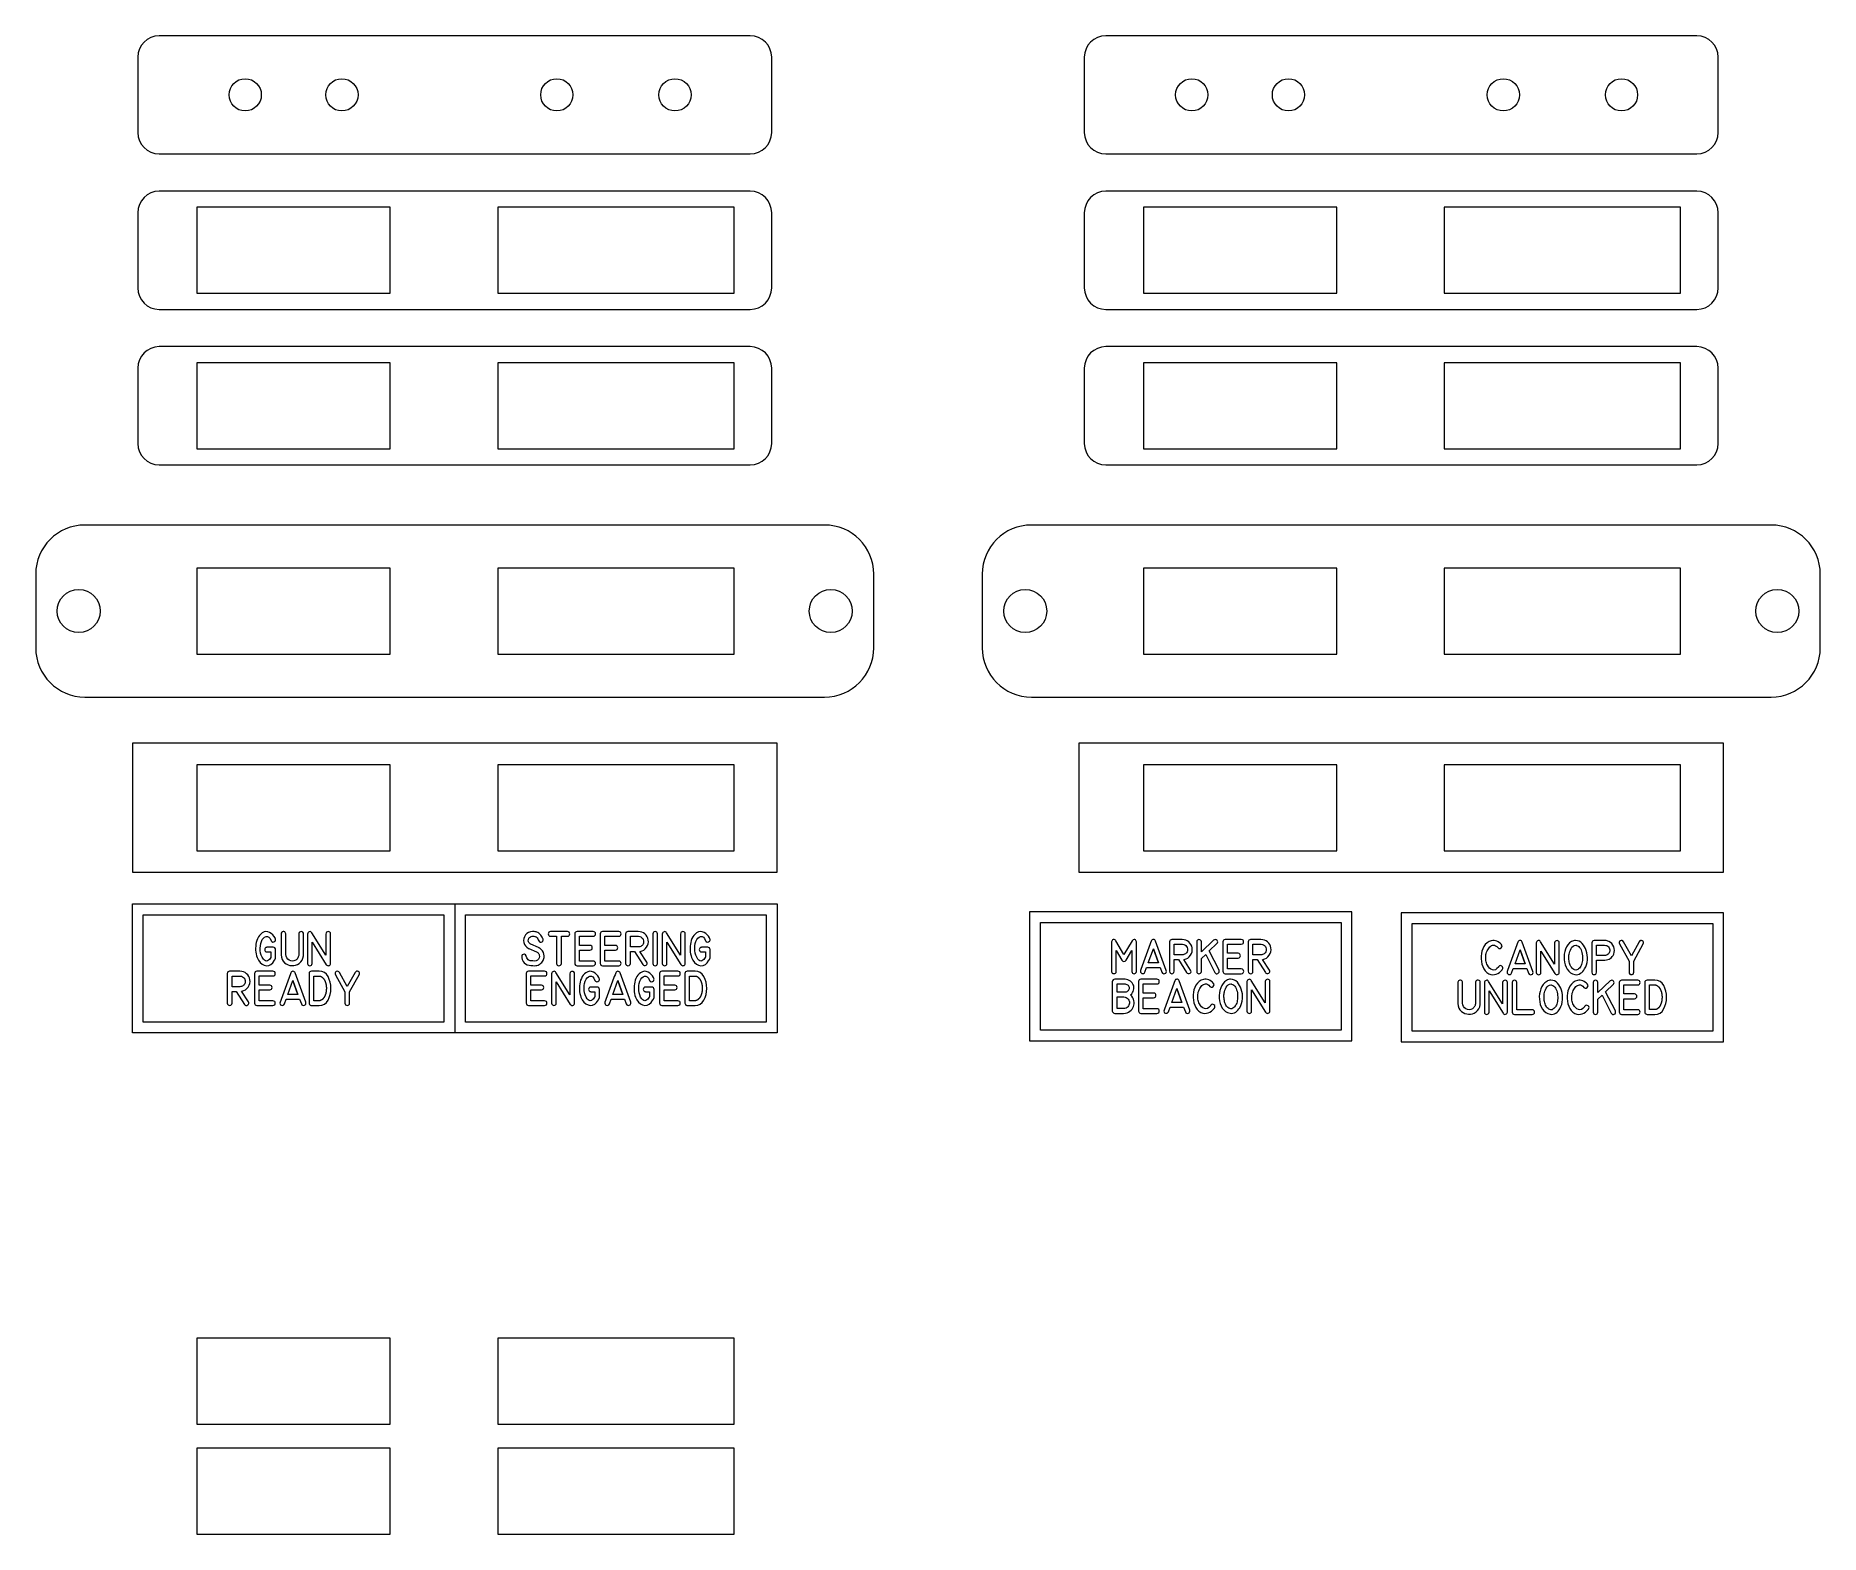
# Model space of a CAD drawing. Header units: millimetres. Extents: x -81 to 85, y -68 to 71.
import ezdxf

# ---------------------------------------------------------------- set-up
doc = ezdxf.new("R2010")
doc.units = ezdxf.units.MM
doc.header["$MEASUREMENT"] = 0
doc.layers.add('Layer 1', color=7, linetype='Continuous')

msp = doc.modelspace()

# ---------------------------------------------------------------- linework, layer by layer
at = {"layer": 'Layer 1', "color": 250, "lineweight": 18}
for points in [[(-66.4503, 47.3474), (-48.4503, 47.3474), (-48.4503, 55.3474), (-66.4503, 55.3474), (-66.4503, 47.3474)], [(-38.4503, 47.3478), (-16.4505, 47.3478), (-16.4505, 55.3478), (-38.4503, 55.3478), (-38.4503, 47.3478)], [(21.6446, 47.3474), (39.6446, 47.3474), (39.6446, 55.3474), (21.6446, 55.3474), (21.6446, 47.3474)], [(49.6446, 47.3478), (71.6444, 47.3478), (71.6444, 55.3478), (49.6446, 55.3478), (49.6446, 47.3478)], [(-66.4503, 32.8834), (-48.4503, 32.8834), (-48.4503, 40.8834), (-66.4503, 40.8834), (-66.4503, 32.8834)], [(-38.4503, 32.8838), (-16.4505, 32.8838), (-16.4505, 40.8838), (-38.4503, 40.8838), (-38.4503, 32.8838)], [(21.6446, 32.8834), (39.6446, 32.8834), (39.6446, 40.8834), (21.6446, 40.8834), (21.6446, 32.8834)], [(49.6446, 32.8838), (71.6444, 32.8838), (71.6444, 40.8838), (49.6446, 40.8838), (49.6446, 32.8838)], [(-66.4503, 13.7907), (-48.4503, 13.7907), (-48.4503, 21.7907), (-66.4503, 21.7907), (-66.4503, 13.7907)], [(-38.4503, 13.7911), (-16.4505, 13.7911), (-16.4505, 21.7911), (-38.4503, 21.7911), (-38.4503, 13.7911)], [(21.6446, 13.7907), (39.6446, 13.7907), (39.6446, 21.7907), (21.6446, 21.7907), (21.6446, 13.7907)], [(49.6446, 13.7911), (71.6444, 13.7911), (71.6444, 21.7911), (49.6446, 21.7911), (49.6446, 13.7911)], [(-72.4503, -6.5097), (-12.4503, -6.5097), (-12.4503, 5.4903), (-72.4503, 5.4903), (-72.4503, -6.5097)], [(15.6446, -6.5097), (75.6446, -6.5097), (75.6446, 5.4903), (15.6446, 5.4903), (15.6446, -6.5097)], [(-66.4503, -4.5102), (-48.4503, -4.5102), (-48.4503, 3.4898), (-66.4503, 3.4898), (-66.4503, -4.5102)], [(-38.4503, -4.5098), (-16.4505, -4.5098), (-16.4505, 3.4902), (-38.4503, 3.4902), (-38.4503, -4.5098)], [(21.6446, -4.5102), (39.6446, -4.5102), (39.6446, 3.4898), (21.6446, 3.4898), (21.6446, -4.5102)], [(49.6446, -4.5098), (71.6444, -4.5098), (71.6444, 3.4902), (49.6446, 3.4902), (49.6446, -4.5098)], [(11.0585, -22.1967), (41.0585, -22.1967), (41.0585, -10.1969), (11.0585, -10.1969), (11.0585, -22.1967)], [(45.6446, -22.288), (75.6446, -22.288), (75.6446, -10.2882), (45.6446, -10.2882), (45.6446, -22.288)], [(-66.4503, -57.8695), (-48.4503, -57.8695), (-48.4503, -49.8695), (-66.4503, -49.8695), (-66.4503, -57.8695)], [(-38.4503, -57.8691), (-16.4505, -57.8691), (-16.4505, -49.8691), (-38.4503, -49.8691), (-38.4503, -57.8691)], [(-66.4503, -68.101), (-48.4503, -68.101), (-48.4503, -60.101), (-66.4503, -60.101), (-66.4503, -68.101)], [(-38.4503, -68.1006), (-16.4505, -68.1006), (-16.4505, -60.1006), (-38.4503, -60.1006), (-38.4503, -68.1006)]]:
    msp.add_lwpolyline(points, close=True, dxfattribs=at)
for centre in [(-61.9502, 65.8112), (-52.9502, 65.8112), (-32.9502, 65.8116), (-21.9502, 65.8116), (26.1447, 65.8112), (35.1447, 65.8112), (55.1447, 65.8116), (66.1447, 65.8116)]:
    msp.add_ellipse(centre, major_axis=(0, 1.5001), ratio=1, dxfattribs=at)
at = {"layer": 'Layer 1', "color": 250, "lineweight": 9}
for centre in [(-77.4503, 17.7912), (-7.4503, 17.7912), (10.6446, 17.7912), (80.6446, 17.7912)]:
    msp.add_ellipse(centre, major_axis=(0, 2), ratio=1, dxfattribs=at)
at = {"layer": 'Layer 1', "color": 250, "lineweight": 18}
for points in [[(-69.9503, 71.3118), (-69.9503, 71.3118), (-14.9503, 71.3118), (-14.9503, 71.3118), (-14.9503, 71.3118), (-13.8503, 71.3118), (-12.9503, 70.4118), (-12.9503, 69.3118), (-12.9503, 69.3118), (-12.9503, 69.3118), (-12.9503, 62.3118), (-12.9503, 62.3118), (-12.9503, 62.3118), (-12.9503, 61.2118), (-13.8503, 60.3118), (-14.9503, 60.3118), (-14.9503, 60.3118), (-14.9503, 60.3118), (-69.9503, 60.3118), (-69.9503, 60.3118), (-69.9503, 60.3118), (-71.0503, 60.3118), (-71.9503, 61.2118), (-71.9503, 62.3118), (-71.9503, 62.3118), (-71.9503, 62.3118), (-71.9503, 69.3118), (-71.9503, 69.3118), (-71.9503, 69.3118), (-71.9503, 70.4118), (-71.0503, 71.3118), (-69.9503, 71.3118)], [(18.1446, 71.3118), (18.1446, 71.3118), (73.1446, 71.3118), (73.1446, 71.3118), (73.1446, 71.3118), (74.2446, 71.3118), (75.1446, 70.4118), (75.1446, 69.3118), (75.1446, 69.3118), (75.1446, 69.3118), (75.1446, 62.3118), (75.1446, 62.3118), (75.1446, 62.3118), (75.1446, 61.2118), (74.2446, 60.3118), (73.1446, 60.3118), (73.1446, 60.3118), (73.1446, 60.3118), (18.1446, 60.3118), (18.1446, 60.3118), (18.1446, 60.3118), (17.0446, 60.3118), (16.1446, 61.2118), (16.1446, 62.3118), (16.1446, 62.3118), (16.1446, 62.3118), (16.1446, 69.3118), (16.1446, 69.3118), (16.1446, 69.3118), (16.1446, 70.4118), (17.0446, 71.3118), (18.1446, 71.3118)], [(-69.9503, 56.8479), (-69.9503, 56.8479), (-14.9503, 56.8479), (-14.9503, 56.8479), (-14.9503, 56.8479), (-13.8503, 56.8479), (-12.9503, 55.9479), (-12.9503, 54.8479), (-12.9503, 54.8479), (-12.9503, 54.8479), (-12.9503, 47.8479), (-12.9503, 47.8479), (-12.9503, 47.8479), (-12.9503, 46.7479), (-13.8503, 45.8479), (-14.9503, 45.8479), (-14.9503, 45.8479), (-14.9503, 45.8479), (-69.9503, 45.8479), (-69.9503, 45.8479), (-69.9503, 45.8479), (-71.0503, 45.8479), (-71.9503, 46.7479), (-71.9503, 47.8479), (-71.9503, 47.8479), (-71.9503, 47.8479), (-71.9503, 54.8479), (-71.9503, 54.8479), (-71.9503, 54.8479), (-71.9503, 55.9479), (-71.0503, 56.8479), (-69.9503, 56.8479)], [(18.1446, 56.8479), (18.1446, 56.8479), (73.1446, 56.8479), (73.1446, 56.8479), (73.1446, 56.8479), (74.2446, 56.8479), (75.1446, 55.9479), (75.1446, 54.8479), (75.1446, 54.8479), (75.1446, 54.8479), (75.1446, 47.8479), (75.1446, 47.8479), (75.1446, 47.8479), (75.1446, 46.7479), (74.2446, 45.8479), (73.1446, 45.8479), (73.1446, 45.8479), (73.1446, 45.8479), (18.1446, 45.8479), (18.1446, 45.8479), (18.1446, 45.8479), (17.0446, 45.8479), (16.1446, 46.7479), (16.1446, 47.8479), (16.1446, 47.8479), (16.1446, 47.8479), (16.1446, 54.8479), (16.1446, 54.8479), (16.1446, 54.8479), (16.1446, 55.9479), (17.0446, 56.8479), (18.1446, 56.8479)], [(-69.9503, 42.3839), (-69.9503, 42.3839), (-14.9503, 42.3839), (-14.9503, 42.3839), (-14.9503, 42.3839), (-13.8503, 42.3839), (-12.9503, 41.4839), (-12.9503, 40.3839), (-12.9503, 40.3839), (-12.9503, 40.3839), (-12.9503, 33.3839), (-12.9503, 33.3839), (-12.9503, 33.3839), (-12.9503, 32.2839), (-13.8503, 31.3839), (-14.9503, 31.3839), (-14.9503, 31.3839), (-14.9503, 31.3839), (-69.9503, 31.3839), (-69.9503, 31.3839), (-69.9503, 31.3839), (-71.0503, 31.3839), (-71.9503, 32.2839), (-71.9503, 33.3839), (-71.9503, 33.3839), (-71.9503, 33.3839), (-71.9503, 40.3839), (-71.9503, 40.3839), (-71.9503, 40.3839), (-71.9503, 41.4839), (-71.0503, 42.3839), (-69.9503, 42.3839)], [(18.1446, 42.3839), (18.1446, 42.3839), (73.1446, 42.3839), (73.1446, 42.3839), (73.1446, 42.3839), (74.2446, 42.3839), (75.1446, 41.4839), (75.1446, 40.3839), (75.1446, 40.3839), (75.1446, 40.3839), (75.1446, 33.3839), (75.1446, 33.3839), (75.1446, 33.3839), (75.1446, 32.2839), (74.2446, 31.3839), (73.1446, 31.3839), (73.1446, 31.3839), (73.1446, 31.3839), (18.1446, 31.3839), (18.1446, 31.3839), (18.1446, 31.3839), (17.0446, 31.3839), (16.1446, 32.2839), (16.1446, 33.3839), (16.1446, 33.3839), (16.1446, 33.3839), (16.1446, 40.3839), (16.1446, 40.3839), (16.1446, 40.3839), (16.1446, 41.4839), (17.0446, 42.3839), (18.1446, 42.3839)]]:
    msp.add_open_spline(points, degree=3, knots=[0, 0, 0, 0, 0.11111111, 0.11111111, 0.11111111, 0.11111111, 0.22222222, 0.22222222, 0.22222222, 0.22222222, 0.33333333, 0.33333333, 0.33333333, 0.33333333, 0.44444444, 0.44444444, 0.44444444, 0.44444444, 0.55555556, 0.55555556, 0.55555556, 0.55555556, 0.66666667, 0.66666667, 0.66666667, 0.66666667, 0.77777778, 0.77777778, 0.77777778, 0.77777778, 1, 1, 1, 1], dxfattribs=at)
at = {"layer": 'Layer 1', "color": 250, "lineweight": 9}
for points, knots in [([(-76.8789, 25.7912), (-76.8789, 25.7912), (-8.0217, 25.7912), (-8.0217, 25.7912), (-8.0217, 25.7912), (-5.5074, 25.7912), (-3.4503, 23.7341), (-3.4503, 21.2198), (-3.4503, 21.2198), (-3.4503, 21.2198), (-3.4503, 14.3626), (-3.4503, 14.3626), (-3.4503, 14.3626), (-3.4503, 11.8483), (-5.5074, 9.7912), (-8.0217, 9.7912), (-8.0217, 9.7912), (-8.0217, 9.7912), (-76.8789, 9.7912), (-76.8789, 9.7912), (-76.8789, 9.7912), (-79.3932, 9.7912), (-81.4503, 11.8483), (-81.4503, 14.3626), (-81.4503, 14.3626), (-81.4503, 14.3626), (-81.4503, 21.2198), (-81.4503, 21.2198), (-81.4503, 21.2198), (-81.4503, 23.7341), (-79.3932, 25.7912), (-76.8789, 25.7912)], [0, 0, 0, 0, 0.11111111, 0.11111111, 0.11111111, 0.11111111, 0.22222222, 0.22222222, 0.22222222, 0.22222222, 0.33333333, 0.33333333, 0.33333333, 0.33333333, 0.44444444, 0.44444444, 0.44444444, 0.44444444, 0.55555556, 0.55555556, 0.55555556, 0.55555556, 0.66666667, 0.66666667, 0.66666667, 0.66666667, 0.77777778, 0.77777778, 0.77777778, 0.77777778, 1, 1, 1, 1]), ([(11.216, 25.7912), (11.216, 25.7912), (80.0732, 25.7912), (80.0732, 25.7912), (80.0732, 25.7912), (82.5875, 25.7912), (84.6446, 23.7341), (84.6446, 21.2198), (84.6446, 21.2198), (84.6446, 21.2198), (84.6446, 14.3626), (84.6446, 14.3626), (84.6446, 14.3626), (84.6446, 11.8483), (82.5875, 9.7912), (80.0732, 9.7912), (80.0732, 9.7912), (80.0732, 9.7912), (11.216, 9.7912), (11.216, 9.7912), (11.216, 9.7912), (8.7017, 9.7912), (6.6446, 11.8483), (6.6446, 14.3626), (6.6446, 14.3626), (6.6446, 14.3626), (6.6446, 21.2198), (6.6446, 21.2198), (6.6446, 21.2198), (6.6446, 23.7341), (8.7017, 25.7912), (11.216, 25.7912)], [0, 0, 0, 0, 0.11111111, 0.11111111, 0.11111111, 0.11111111, 0.22222222, 0.22222222, 0.22222222, 0.22222222, 0.33333333, 0.33333333, 0.33333333, 0.33333333, 0.44444444, 0.44444444, 0.44444444, 0.44444444, 0.55555556, 0.55555556, 0.55555556, 0.55555556, 0.66666667, 0.66666667, 0.66666667, 0.66666667, 0.77777778, 0.77777778, 0.77777778, 0.77777778, 1, 1, 1, 1]), ([(-72.4503, -21.4581), (-72.4503, -21.4581), (-12.4503, -21.4581), (-12.4503, -21.4581), (-12.4503, -21.4581), (-12.4503, -21.4581), (-12.4503, -9.4581), (-12.4503, -9.4581), (-12.4503, -9.4581), (-12.4503, -9.4581), (-72.4503, -9.4581), (-72.4503, -9.4581), (-72.4503, -9.4581), (-72.4503, -9.4581), (-72.4503, -21.4581), (-72.4503, -21.4581), (-72.4503, -21.4581), (-72.4503, -21.4581), (-72.4503, -21.4581), (-72.4503, -21.4581)], [0, 0, 0, 0, 0.16666667, 0.16666667, 0.16666667, 0.16666667, 0.33333333, 0.33333333, 0.33333333, 0.33333333, 0.5, 0.5, 0.5, 0.5, 0.66666667, 0.66666667, 0.66666667, 0.66666667, 1, 1, 1, 1])]:
    msp.add_open_spline(points, degree=3, knots=knots, dxfattribs=at)
at = {"layer": 'Layer 1', "color": 2, "lineweight": 9}
msp.add_open_spline([(-42.4503, -9.4583), (-42.4503, -9.4583), (-42.4503, -21.4579), (-42.4503, -21.4579)], degree=3, dxfattribs=at)
for points in [[(-71.4503, -20.4586), (-71.4503, -20.4586), (-43.4503, -20.4586), (-43.4503, -20.4586), (-43.4503, -20.4586), (-43.4503, -20.4586), (-43.4503, -10.4586), (-43.4503, -10.4586), (-43.4503, -10.4586), (-43.4503, -10.4586), (-71.4503, -10.4586), (-71.4503, -10.4586), (-71.4503, -10.4586), (-71.4503, -10.4586), (-71.4503, -20.4586), (-71.4503, -20.4586), (-71.4503, -20.4586), (-71.4503, -20.4586), (-71.4503, -20.4586), (-71.4503, -20.4586)], [(-41.4503, -20.4582), (-41.4503, -20.4582), (-13.4503, -20.4582), (-13.4503, -20.4582), (-13.4503, -20.4582), (-13.4503, -20.4582), (-13.4503, -10.4582), (-13.4503, -10.4582), (-13.4503, -10.4582), (-13.4503, -10.4582), (-41.4503, -10.4582), (-41.4503, -10.4582), (-41.4503, -10.4582), (-41.4503, -10.4582), (-41.4503, -20.4582), (-41.4503, -20.4582), (-41.4503, -20.4582), (-41.4503, -20.4582), (-41.4503, -20.4582), (-41.4503, -20.4582)], [(12.0585, -21.1968), (12.0585, -21.1968), (40.0585, -21.1968), (40.0585, -21.1968), (40.0585, -21.1968), (40.0585, -21.1968), (40.0585, -11.1968), (40.0585, -11.1968), (40.0585, -11.1968), (40.0585, -11.1968), (12.0585, -11.1968), (12.0585, -11.1968), (12.0585, -11.1968), (12.0585, -11.1968), (12.0585, -21.1968), (12.0585, -21.1968), (12.0585, -21.1968), (12.0585, -21.1968), (12.0585, -21.1968), (12.0585, -21.1968)], [(46.6446, -21.2885), (46.6446, -21.2885), (74.6446, -21.2885), (74.6446, -21.2885), (74.6446, -21.2885), (74.6446, -21.2885), (74.6446, -11.2885), (74.6446, -11.2885), (74.6446, -11.2885), (74.6446, -11.2885), (46.6446, -11.2885), (46.6446, -11.2885), (46.6446, -11.2885), (46.6446, -11.2885), (46.6446, -21.2885), (46.6446, -21.2885), (46.6446, -21.2885), (46.6446, -21.2885), (46.6446, -21.2885), (46.6446, -21.2885)]]:
    msp.add_open_spline(points, degree=3, knots=[0, 0, 0, 0, 0.16666667, 0.16666667, 0.16666667, 0.16666667, 0.33333333, 0.33333333, 0.33333333, 0.33333333, 0.5, 0.5, 0.5, 0.5, 0.66666667, 0.66666667, 0.66666667, 0.66666667, 1, 1, 1, 1], dxfattribs=at)
at = {"layer": 'Layer 1', "color": 240, "lineweight": 9}
for points, knots in [([(-59.9259, -13.9296), (-59.9259, -13.9296), (-59.9397, -13.928), (-59.9397, -13.928), (-59.9397, -13.928), (-60.0662, -13.9127), (-60.1291, -13.8407), (-60.1291, -13.7126), (-60.1291, -13.7126), (-60.1291, -13.5846), (-60.0662, -13.5126), (-59.9397, -13.4973), (-59.9397, -13.4973), (-59.9397, -13.4973), (-59.9259, -13.4941), (-59.9259, -13.4941), (-59.9259, -13.4941), (-59.9259, -13.4941), (-59.9122, -13.4941), (-59.9122, -13.4941), (-59.9122, -13.4941), (-59.9122, -13.4941), (-59.3402, -13.4941), (-59.3402, -13.4941), (-59.3402, -13.4941), (-59.2798, -13.4941), (-59.2285, -13.5153), (-59.1856, -13.5581), (-59.1856, -13.5581), (-59.1428, -13.601), (-59.1216, -13.6528), (-59.1216, -13.7126), (-59.1216, -13.7126), (-59.1216, -13.7126), (-59.1216, -14.4985), (-59.1216, -14.4985), (-59.1216, -14.4985), (-59.1216, -14.4985), (-59.1401, -14.5387), (-59.1401, -14.5387), (-59.1401, -14.5387), (-59.1401, -14.5387), (-59.1507, -14.5635), (-59.1507, -14.5635), (-59.1507, -14.5635), (-59.1507, -14.5635), (-59.1618, -14.5868), (-59.1618, -14.5868), (-59.1618, -14.5868), (-59.1618, -14.5868), (-59.174, -14.6101), (-59.174, -14.6101), (-59.174, -14.6101), (-59.174, -14.6101), (-59.1867, -14.6334), (-59.1867, -14.6334), (-59.1867, -14.6334), (-59.1867, -14.6334), (-59.1973, -14.6567), (-59.1973, -14.6567), (-59.1973, -14.6567), (-59.1973, -14.6567), (-59.21, -14.68), (-59.21, -14.68), (-59.21, -14.68), (-59.21, -14.68), (-59.2237, -14.7032), (-59.2237, -14.7032), (-59.2237, -14.7032), (-59.4243, -15.044), (-59.6735, -15.2107), (-59.9709, -15.2033), (-59.9709, -15.2033), (-60.2688, -15.1954), (-60.5186, -15.0271), (-60.7213, -14.6985), (-60.7213, -14.6985), (-60.8176, -14.5424), (-60.8885, -14.3471), (-60.9351, -14.1116), (-60.9351, -14.1116), (-60.9816, -13.8767), (-60.9959, -13.6364), (-60.9769, -13.3909), (-60.9769, -13.3909), (-60.9584, -13.1454), (-60.9012, -12.912), (-60.806, -12.6903), (-60.806, -12.6903), (-60.7102, -12.4686), (-60.5673, -12.2924), (-60.3773, -12.1622), (-60.3773, -12.1622), (-60.1392, -12.0008), (-59.908, -11.9823), (-59.6825, -12.1056), (-59.6825, -12.1056), (-59.4571, -12.2294), (-59.2888, -12.4024), (-59.1772, -12.6257), (-59.1772, -12.6257), (-59.1772, -12.6257), (-59.165, -12.6506), (-59.165, -12.6506), (-59.165, -12.6506), (-59.165, -12.6506), (-59.1555, -12.6723), (-59.1555, -12.6723), (-59.1555, -12.6723), (-59.1555, -12.6723), (-59.1433, -12.6956), (-59.1433, -12.6956), (-59.1433, -12.6956), (-59.1079, -12.7935), (-59.1216, -12.8739), (-59.1835, -12.9358), (-59.1835, -12.9358), (-59.2433, -12.9946), (-59.3084, -13.0168), (-59.3788, -13.002), (-59.3788, -13.002), (-59.4492, -12.9866), (-59.5031, -12.9454), (-59.5418, -12.8771), (-59.5418, -12.8771), (-59.6624, -12.5771), (-59.818, -12.4463), (-60.009, -12.485), (-60.009, -12.485), (-60.1995, -12.5231), (-60.3424, -12.6792), (-60.4377, -12.9528), (-60.4377, -12.9528), (-60.5308, -13.2173), (-60.5673, -13.502), (-60.5477, -13.8063), (-60.5477, -13.8063), (-60.5281, -14.1106), (-60.4287, -14.3762), (-60.2498, -14.6022), (-60.2498, -14.6022), (-60.127, -14.7604), (-60.0021, -14.8112), (-59.8746, -14.7546), (-59.8746, -14.7546), (-59.7476, -14.6974), (-59.6476, -14.5916), (-59.5741, -14.4365), (-59.5741, -14.4365), (-59.5741, -14.4365), (-59.5571, -14.4027), (-59.5571, -14.4027), (-59.5571, -14.4027), (-59.5571, -14.4027), (-59.5571, -13.9296), (-59.5571, -13.9296), (-59.5571, -13.9296), (-59.5571, -13.9296), (-59.9259, -13.9296), (-59.9259, -13.9296)], [0, 0, 0, 0, 0.02439024, 0.02439024, 0.02439024, 0.02439024, 0.04878049, 0.04878049, 0.04878049, 0.04878049, 0.07317073, 0.07317073, 0.07317073, 0.07317073, 0.09756098, 0.09756098, 0.09756098, 0.09756098, 0.12195122, 0.12195122, 0.12195122, 0.12195122, 0.14634146, 0.14634146, 0.14634146, 0.14634146, 0.17073171, 0.17073171, 0.17073171, 0.17073171, 0.19512195, 0.19512195, 0.19512195, 0.19512195, 0.2195122, 0.2195122, 0.2195122, 0.2195122, 0.24390244, 0.24390244, 0.24390244, 0.24390244, 0.26829268, 0.26829268, 0.26829268, 0.26829268, 0.29268293, 0.29268293, 0.29268293, 0.29268293, 0.31707317, 0.31707317, 0.31707317, 0.31707317, 0.34146341, 0.34146341, 0.34146341, 0.34146341, 0.36585366, 0.36585366, 0.36585366, 0.36585366, 0.3902439, 0.3902439, 0.3902439, 0.3902439, 0.41463415, 0.41463415, 0.41463415, 0.41463415, 0.43902439, 0.43902439, 0.43902439, 0.43902439, 0.46341463, 0.46341463, 0.46341463, 0.46341463, 0.48780488, 0.48780488, 0.48780488, 0.48780488, 0.51219512, 0.51219512, 0.51219512, 0.51219512, 0.53658537, 0.53658537, 0.53658537, 0.53658537, 0.56097561, 0.56097561, 0.56097561, 0.56097561, 0.58536585, 0.58536585, 0.58536585, 0.58536585, 0.6097561, 0.6097561, 0.6097561, 0.6097561, 0.63414634, 0.63414634, 0.63414634, 0.63414634, 0.65853659, 0.65853659, 0.65853659, 0.65853659, 0.68292683, 0.68292683, 0.68292683, 0.68292683, 0.70731707, 0.70731707, 0.70731707, 0.70731707, 0.73170732, 0.73170732, 0.73170732, 0.73170732, 0.75609756, 0.75609756, 0.75609756, 0.75609756, 0.7804878, 0.7804878, 0.7804878, 0.7804878, 0.80487805, 0.80487805, 0.80487805, 0.80487805, 0.82926829, 0.82926829, 0.82926829, 0.82926829, 0.85365854, 0.85365854, 0.85365854, 0.85365854, 0.87804878, 0.87804878, 0.87804878, 0.87804878, 0.90243902, 0.90243902, 0.90243902, 0.90243902, 0.92682927, 0.92682927, 0.92682927, 0.92682927, 0.95121951, 0.95121951, 0.95121951, 0.95121951, 1, 1, 1, 1]), ([(-56.5266, -14.1619), (-56.5266, -14.1619), (-56.5266, -14.1931), (-56.5266, -14.1931), (-56.5266, -14.1931), (-56.5298, -14.245), (-56.5319, -14.2757), (-56.5324, -14.2863), (-56.5324, -14.2863), (-56.5758, -14.6022), (-56.706, -14.8355), (-56.9219, -14.9863), (-56.9219, -14.9863), (-57.1378, -15.1366), (-57.3685, -15.207), (-57.613, -15.197), (-57.613, -15.197), (-57.858, -15.1869), (-58.0824, -15.098), (-58.285, -14.9297), (-58.285, -14.9297), (-58.4882, -14.7609), (-58.5988, -14.5154), (-58.6163, -14.1931), (-58.6163, -14.1931), (-58.6163, -14.1931), (-58.6163, -14.1619), (-58.6163, -14.1619), (-58.6163, -14.1619), (-58.6163, -14.1619), (-58.6163, -12.2506), (-58.6163, -12.2506), (-58.6163, -12.2506), (-58.6163, -12.2199), (-58.6105, -12.1918), (-58.5994, -12.1669), (-58.5994, -12.1669), (-58.5496, -12.0585), (-58.4671, -12.0156), (-58.3517, -12.0384), (-58.3517, -12.0384), (-58.2369, -12.0611), (-58.1792, -12.132), (-58.1792, -12.2506), (-58.1792, -12.2506), (-58.1792, -12.2506), (-58.1792, -14.1619), (-58.1792, -14.1619), (-58.1792, -14.1619), (-58.1639, -14.4), (-58.0591, -14.5778), (-57.8654, -14.6953), (-57.8654, -14.6953), (-57.6712, -14.8133), (-57.4675, -14.808), (-57.2537, -14.68), (-57.2537, -14.68), (-57.1574, -14.6233), (-57.087, -14.5498), (-57.042, -14.4598), (-57.042, -14.4598), (-56.997, -14.3699), (-56.9706, -14.2704), (-56.9621, -14.1619), (-56.9621, -14.1619), (-56.9621, -14.1619), (-56.9621, -12.2506), (-56.9621, -12.2506), (-56.9621, -12.2506), (-56.9621, -12.232), (-56.9611, -12.2183), (-56.9589, -12.2088), (-56.9589, -12.2088), (-56.9351, -12.0818), (-56.8573, -12.0241), (-56.7251, -12.0368), (-56.7251, -12.0368), (-56.5928, -12.0489), (-56.5266, -12.1204), (-56.5266, -12.2506), (-56.5266, -12.2506), (-56.5266, -12.2506), (-56.5266, -14.1619), (-56.5266, -14.1619)], [0, 0, 0, 0, 0.04545455, 0.04545455, 0.04545455, 0.04545455, 0.09090909, 0.09090909, 0.09090909, 0.09090909, 0.13636364, 0.13636364, 0.13636364, 0.13636364, 0.18181818, 0.18181818, 0.18181818, 0.18181818, 0.22727273, 0.22727273, 0.22727273, 0.22727273, 0.27272727, 0.27272727, 0.27272727, 0.27272727, 0.31818182, 0.31818182, 0.31818182, 0.31818182, 0.36363636, 0.36363636, 0.36363636, 0.36363636, 0.40909091, 0.40909091, 0.40909091, 0.40909091, 0.45454545, 0.45454545, 0.45454545, 0.45454545, 0.5, 0.5, 0.5, 0.5, 0.54545455, 0.54545455, 0.54545455, 0.54545455, 0.59090909, 0.59090909, 0.59090909, 0.59090909, 0.63636364, 0.63636364, 0.63636364, 0.63636364, 0.68181818, 0.68181818, 0.68181818, 0.68181818, 0.72727273, 0.72727273, 0.72727273, 0.72727273, 0.77272727, 0.77272727, 0.77272727, 0.77272727, 0.81818182, 0.81818182, 0.81818182, 0.81818182, 0.86363636, 0.86363636, 0.86363636, 0.86363636, 0.90909091, 0.90909091, 0.90909091, 0.90909091, 1, 1, 1, 1]), ([(-54.0073, -14.9948), (-54.0073, -15.1033), (-54.0597, -15.1721), (-54.1645, -15.2017), (-54.1645, -15.2017), (-54.2698, -15.2308), (-54.3507, -15.2001), (-54.4089, -15.1091), (-54.4089, -15.1091), (-54.4089, -15.1091), (-55.7112, -13.021), (-55.7112, -13.021), (-55.7112, -13.021), (-55.7112, -13.021), (-55.7112, -14.9948), (-55.7112, -14.9948), (-55.7112, -14.9948), (-55.734, -15.1393), (-55.807, -15.2118), (-55.9303, -15.2118), (-55.9303, -15.2118), (-56.0541, -15.2118), (-56.1266, -15.1393), (-56.1483, -14.9948), (-56.1483, -14.9948), (-56.1483, -14.9948), (-56.1483, -12.2569), (-56.1483, -12.2569), (-56.1483, -12.2569), (-56.133, -12.1495), (-56.0779, -12.0786), (-55.9832, -12.0442), (-55.9832, -12.0442), (-55.8885, -12.0103), (-55.8096, -12.0426), (-55.7467, -12.1405), (-55.7467, -12.1405), (-55.7467, -12.1405), (-54.4444, -14.2318), (-54.4444, -14.2318), (-54.4444, -14.2318), (-54.4444, -14.2318), (-54.4444, -12.2569), (-54.4444, -12.2569), (-54.4444, -12.2569), (-54.4248, -12.1093), (-54.3497, -12.0357), (-54.219, -12.0373), (-54.219, -12.0373), (-54.0883, -12.0389), (-54.0179, -12.1119), (-54.0073, -12.2569), (-54.0073, -12.2569), (-54.0073, -12.2569), (-54.0073, -14.9948), (-54.0073, -14.9948)], [0, 0, 0, 0, 0.06666667, 0.06666667, 0.06666667, 0.06666667, 0.13333333, 0.13333333, 0.13333333, 0.13333333, 0.2, 0.2, 0.2, 0.2, 0.26666667, 0.26666667, 0.26666667, 0.26666667, 0.33333333, 0.33333333, 0.33333333, 0.33333333, 0.4, 0.4, 0.4, 0.4, 0.46666667, 0.46666667, 0.46666667, 0.46666667, 0.53333333, 0.53333333, 0.53333333, 0.53333333, 0.6, 0.6, 0.6, 0.6, 0.66666667, 0.66666667, 0.66666667, 0.66666667, 0.73333333, 0.73333333, 0.73333333, 0.73333333, 0.8, 0.8, 0.8, 0.8, 0.86666667, 0.86666667, 0.86666667, 0.86666667, 1, 1, 1, 1]), ([(-34.6595, -13.5186), (-34.6595, -13.5186), (-34.6347, -13.5292), (-34.6347, -13.5292), (-34.6347, -13.5292), (-34.6347, -13.5292), (-34.6066, -13.5429), (-34.6066, -13.5429), (-34.6066, -13.5429), (-34.6066, -13.5429), (-34.5818, -13.5572), (-34.5818, -13.5572), (-34.5818, -13.5572), (-34.5749, -13.5625), (-34.5664, -13.5673), (-34.5579, -13.572), (-34.5579, -13.572), (-34.5489, -13.5762), (-34.5405, -13.5815), (-34.532, -13.5863), (-34.532, -13.5863), (-34.3278, -13.7207), (-34.2008, -13.907), (-34.1526, -14.1446), (-34.1526, -14.1446), (-34.1341, -14.2377), (-34.1298, -14.3335), (-34.1399, -14.4314), (-34.1399, -14.4314), (-34.1568, -14.5721), (-34.206, -14.7018), (-34.2881, -14.8214), (-34.2881, -14.8214), (-34.3701, -14.941), (-34.4733, -15.033), (-34.5971, -15.0981), (-34.5971, -15.0981), (-34.7305, -15.1685), (-34.8686, -15.2034), (-35.0114, -15.2034), (-35.0114, -15.2034), (-35.2512, -15.2034), (-35.4798, -15.1727), (-35.6983, -15.1114), (-35.6983, -15.1114), (-35.9163, -15.05), (-36.0719, -14.8854), (-36.1645, -14.6176), (-36.1645, -14.6176), (-36.1772, -14.5833), (-36.1862, -14.5483), (-36.1925, -14.5123), (-36.1925, -14.5123), (-36.1989, -14.4758), (-36.2063, -14.4398), (-36.2142, -14.4033), (-36.2142, -14.4033), (-36.2296, -14.3293), (-36.2116, -14.2636), (-36.1592, -14.2065), (-36.1592, -14.2065), (-36.1073, -14.1499), (-36.0423, -14.1282), (-35.965, -14.1414), (-35.965, -14.1414), (-35.883, -14.1583), (-35.8264, -14.2086), (-35.7941, -14.2933), (-35.7941, -14.2933), (-35.7941, -14.2933), (-35.7893, -14.3076), (-35.7893, -14.3076), (-35.7893, -14.3076), (-35.7401, -14.5319), (-35.6533, -14.6658), (-35.53, -14.7092), (-35.53, -14.7092), (-35.4062, -14.7526), (-35.2347, -14.7722), (-35.0146, -14.7679), (-35.0146, -14.7679), (-34.8119, -14.7679), (-34.6728, -14.6727), (-34.5971, -14.4827), (-34.5971, -14.4827), (-34.5643, -14.398), (-34.559, -14.3097), (-34.5818, -14.2181), (-34.5818, -14.2181), (-34.6045, -14.1271), (-34.6495, -14.0504), (-34.7167, -13.9895), (-34.7167, -13.9895), (-34.7469, -13.9636), (-34.786, -13.9398), (-34.8347, -13.917), (-34.8347, -13.917), (-34.8347, -13.917), (-35.5522, -13.6022), (-35.5522, -13.6022), (-35.5522, -13.6022), (-35.5522, -13.6022), (-35.5755, -13.5895), (-35.5755, -13.5895), (-35.5755, -13.5895), (-35.8105, -13.4657), (-35.956, -13.2894), (-36.0126, -13.0608), (-36.0126, -13.0608), (-36.0819, -12.7963), (-36.0338, -12.5592), (-35.8676, -12.3486), (-35.8676, -12.3486), (-35.702, -12.1385), (-35.484, -12.0332), (-35.2146, -12.0332), (-35.2146, -12.0332), (-35.2146, -12.0332), (-35.0437, -12.038), (-35.0437, -12.038), (-35.0437, -12.038), (-34.9882, -12.048), (-34.9342, -12.0581), (-34.8829, -12.0681), (-34.8829, -12.0681), (-34.831, -12.0776), (-34.7786, -12.0946), (-34.7262, -12.1184), (-34.7262, -12.1184), (-34.596, -12.1792), (-34.496, -12.2634), (-34.4267, -12.3697), (-34.4267, -12.3697), (-34.3574, -12.4761), (-34.2949, -12.5915), (-34.2394, -12.7153), (-34.2394, -12.7153), (-34.2341, -12.7269), (-34.2293, -12.7402), (-34.2251, -12.7555), (-34.2251, -12.7555), (-34.214, -12.8063), (-34.2193, -12.8523), (-34.241, -12.8936), (-34.241, -12.8936), (-34.2531, -12.9196), (-34.2664, -12.9391), (-34.2796, -12.9524), (-34.2796, -12.9524), (-34.2928, -12.9661), (-34.3039, -12.9751), (-34.3119, -12.9804), (-34.3119, -12.9804), (-34.3659, -13.0185), (-34.4246, -13.0301), (-34.4886, -13.0143), (-34.4886, -13.0143), (-34.5532, -13), (-34.6019, -12.9587), (-34.6363, -12.8904), (-34.6363, -12.8904), (-34.6632, -12.8307), (-34.6918, -12.7693), (-34.722, -12.7068), (-34.722, -12.7068), (-34.7527, -12.6444), (-34.7955, -12.5925), (-34.85, -12.5507), (-34.85, -12.5507), (-34.8728, -12.5343), (-34.895, -12.5221), (-34.9162, -12.5147), (-34.9162, -12.5147), (-34.9374, -12.5068), (-34.9606, -12.4983), (-34.9866, -12.4888), (-34.9866, -12.4888), (-34.9866, -12.4888), (-35.0871, -12.4719), (-35.0871, -12.4719), (-35.0871, -12.4719), (-35.0871, -12.4719), (-35.23, -12.4671), (-35.23, -12.4671), (-35.23, -12.4671), (-35.3686, -12.4692), (-35.4745, -12.529), (-35.5475, -12.647), (-35.5475, -12.647), (-35.5972, -12.7227), (-35.6157, -12.8068), (-35.6036, -12.9), (-35.6036, -12.9), (-35.5893, -13.0143), (-35.5353, -13.1032), (-35.4422, -13.1667), (-35.4422, -13.1667), (-35.4379, -13.1693), (-35.4337, -13.173), (-35.4284, -13.1767), (-35.4284, -13.1767), (-35.4231, -13.1799), (-35.4173, -13.1836), (-35.4115, -13.1868), (-35.4115, -13.1868), (-35.4115, -13.1868), (-35.394, -13.1942), (-35.394, -13.1942), (-35.394, -13.1942), (-35.394, -13.1942), (-35.3755, -13.2021), (-35.3755, -13.2021), (-35.3755, -13.2021), (-35.3755, -13.2021), (-34.6595, -13.5186), (-34.6595, -13.5186)], [0, 0, 0, 0, 0.01818182, 0.01818182, 0.01818182, 0.01818182, 0.03636364, 0.03636364, 0.03636364, 0.03636364, 0.05454545, 0.05454545, 0.05454545, 0.05454545, 0.07272727, 0.07272727, 0.07272727, 0.07272727, 0.09090909, 0.09090909, 0.09090909, 0.09090909, 0.10909091, 0.10909091, 0.10909091, 0.10909091, 0.12727273, 0.12727273, 0.12727273, 0.12727273, 0.14545455, 0.14545455, 0.14545455, 0.14545455, 0.16363636, 0.16363636, 0.16363636, 0.16363636, 0.18181818, 0.18181818, 0.18181818, 0.18181818, 0.2, 0.2, 0.2, 0.2, 0.21818182, 0.21818182, 0.21818182, 0.21818182, 0.23636364, 0.23636364, 0.23636364, 0.23636364, 0.25454545, 0.25454545, 0.25454545, 0.25454545, 0.27272727, 0.27272727, 0.27272727, 0.27272727, 0.29090909, 0.29090909, 0.29090909, 0.29090909, 0.30909091, 0.30909091, 0.30909091, 0.30909091, 0.32727273, 0.32727273, 0.32727273, 0.32727273, 0.34545455, 0.34545455, 0.34545455, 0.34545455, 0.36363636, 0.36363636, 0.36363636, 0.36363636, 0.38181818, 0.38181818, 0.38181818, 0.38181818, 0.4, 0.4, 0.4, 0.4, 0.41818182, 0.41818182, 0.41818182, 0.41818182, 0.43636364, 0.43636364, 0.43636364, 0.43636364, 0.45454545, 0.45454545, 0.45454545, 0.45454545, 0.47272727, 0.47272727, 0.47272727, 0.47272727, 0.49090909, 0.49090909, 0.49090909, 0.49090909, 0.50909091, 0.50909091, 0.50909091, 0.50909091, 0.52727273, 0.52727273, 0.52727273, 0.52727273, 0.54545455, 0.54545455, 0.54545455, 0.54545455, 0.56363636, 0.56363636, 0.56363636, 0.56363636, 0.58181818, 0.58181818, 0.58181818, 0.58181818, 0.6, 0.6, 0.6, 0.6, 0.61818182, 0.61818182, 0.61818182, 0.61818182, 0.63636364, 0.63636364, 0.63636364, 0.63636364, 0.65454545, 0.65454545, 0.65454545, 0.65454545, 0.67272727, 0.67272727, 0.67272727, 0.67272727, 0.69090909, 0.69090909, 0.69090909, 0.69090909, 0.70909091, 0.70909091, 0.70909091, 0.70909091, 0.72727273, 0.72727273, 0.72727273, 0.72727273, 0.74545455, 0.74545455, 0.74545455, 0.74545455, 0.76363636, 0.76363636, 0.76363636, 0.76363636, 0.78181818, 0.78181818, 0.78181818, 0.78181818, 0.8, 0.8, 0.8, 0.8, 0.81818182, 0.81818182, 0.81818182, 0.81818182, 0.83636364, 0.83636364, 0.83636364, 0.83636364, 0.85454545, 0.85454545, 0.85454545, 0.85454545, 0.87272727, 0.87272727, 0.87272727, 0.87272727, 0.89090909, 0.89090909, 0.89090909, 0.89090909, 0.90909091, 0.90909091, 0.90909091, 0.90909091, 0.92727273, 0.92727273, 0.92727273, 0.92727273, 0.94545455, 0.94545455, 0.94545455, 0.94545455, 0.96363636, 0.96363636, 0.96363636, 0.96363636, 1, 1, 1, 1]), ([(-32.9652, -14.9912), (-32.9652, -14.9912), (-32.9652, -12.4703), (-32.9652, -12.4703), (-32.9652, -12.4703), (-32.9652, -12.4703), (-33.534, -12.4703), (-33.534, -12.4703), (-33.534, -12.4703), (-33.6785, -12.4592), (-33.751, -12.3862), (-33.7505, -12.2528), (-33.7505, -12.2528), (-33.7499, -12.1189), (-33.6774, -12.0454), (-33.534, -12.0332), (-33.534, -12.0332), (-33.534, -12.0332), (-31.9603, -12.0332), (-31.9603, -12.0332), (-31.9603, -12.0332), (-31.818, -12.0443), (-31.746, -12.1179), (-31.7455, -12.2528), (-31.7455, -12.2528), (-31.7449, -12.3872), (-31.8169, -12.4602), (-31.9603, -12.4703), (-31.9603, -12.4703), (-31.9603, -12.4703), (-32.5276, -12.4703), (-32.5276, -12.4703), (-32.5276, -12.4703), (-32.5276, -12.4703), (-32.5276, -14.9912), (-32.5276, -14.9912), (-32.5276, -14.9912), (-32.5514, -15.1378), (-32.6276, -15.2103), (-32.7567, -15.2082), (-32.7567, -15.2082), (-32.8853, -15.2061), (-32.9546, -15.1336), (-32.9652, -14.9912)], [0, 0, 0, 0, 0.08333333, 0.08333333, 0.08333333, 0.08333333, 0.16666667, 0.16666667, 0.16666667, 0.16666667, 0.25, 0.25, 0.25, 0.25, 0.33333333, 0.33333333, 0.33333333, 0.33333333, 0.41666667, 0.41666667, 0.41666667, 0.41666667, 0.5, 0.5, 0.5, 0.5, 0.58333333, 0.58333333, 0.58333333, 0.58333333, 0.66666667, 0.66666667, 0.66666667, 0.66666667, 0.75, 0.75, 0.75, 0.75, 0.83333333, 0.83333333, 0.83333333, 0.83333333, 1, 1, 1, 1]), ([(-29.5621, -12.4655), (-29.5621, -12.4655), (-30.8475, -12.4655), (-30.8475, -12.4655), (-30.8475, -12.4655), (-30.8475, -12.4655), (-30.8475, -13.3138), (-30.8475, -13.3138), (-30.8475, -13.3138), (-30.8475, -13.3138), (-29.8675, -13.3138), (-29.8675, -13.3138), (-29.8675, -13.3138), (-29.7209, -13.3355), (-29.6479, -13.409), (-29.6484, -13.5344), (-29.6484, -13.5344), (-29.6489, -13.6604), (-29.722, -13.7334), (-29.8675, -13.754), (-29.8675, -13.754), (-29.8675, -13.754), (-30.8475, -13.754), (-30.8475, -13.754), (-30.8475, -13.754), (-30.8475, -13.754), (-30.8475, -14.7727), (-30.8475, -14.7727), (-30.8475, -14.7727), (-30.8475, -14.7727), (-29.5621, -14.7727), (-29.5621, -14.7727), (-29.5621, -14.7727), (-29.4166, -14.7944), (-29.3436, -14.8669), (-29.3436, -14.9912), (-29.3436, -14.9912), (-29.3436, -15.1151), (-29.4166, -15.1876), (-29.5621, -15.2082), (-29.5621, -15.2082), (-29.5621, -15.2082), (-31.0629, -15.2082), (-31.0629, -15.2082), (-31.0629, -15.2082), (-31.192, -15.1918), (-31.2655, -15.1182), (-31.283, -14.9881), (-31.283, -14.9881), (-31.283, -14.9881), (-31.283, -12.2502), (-31.283, -12.2502), (-31.283, -12.2502), (-31.2634, -12.1136), (-31.1899, -12.0417), (-31.0629, -12.0332), (-31.0629, -12.0332), (-31.0629, -12.0332), (-29.5621, -12.0332), (-29.5621, -12.0332), (-29.5621, -12.0332), (-29.4166, -12.0443), (-29.3436, -12.1173), (-29.3441, -12.2512), (-29.3441, -12.2512), (-29.3447, -12.3851), (-29.4177, -12.4565), (-29.5621, -12.4655)], [0, 0, 0, 0, 0.05555556, 0.05555556, 0.05555556, 0.05555556, 0.11111111, 0.11111111, 0.11111111, 0.11111111, 0.16666667, 0.16666667, 0.16666667, 0.16666667, 0.22222222, 0.22222222, 0.22222222, 0.22222222, 0.27777778, 0.27777778, 0.27777778, 0.27777778, 0.33333333, 0.33333333, 0.33333333, 0.33333333, 0.38888889, 0.38888889, 0.38888889, 0.38888889, 0.44444444, 0.44444444, 0.44444444, 0.44444444, 0.5, 0.5, 0.5, 0.5, 0.55555556, 0.55555556, 0.55555556, 0.55555556, 0.61111111, 0.61111111, 0.61111111, 0.61111111, 0.66666667, 0.66666667, 0.66666667, 0.66666667, 0.72222222, 0.72222222, 0.72222222, 0.72222222, 0.77777778, 0.77777778, 0.77777778, 0.77777778, 0.83333333, 0.83333333, 0.83333333, 0.83333333, 0.88888889, 0.88888889, 0.88888889, 0.88888889, 1, 1, 1, 1]), ([(-27.192, -12.4655), (-27.192, -12.4655), (-28.4774, -12.4655), (-28.4774, -12.4655), (-28.4774, -12.4655), (-28.4774, -12.4655), (-28.4774, -13.3138), (-28.4774, -13.3138), (-28.4774, -13.3138), (-28.4774, -13.3138), (-27.4974, -13.3138), (-27.4974, -13.3138), (-27.4974, -13.3138), (-27.3508, -13.3355), (-27.2778, -13.409), (-27.2783, -13.5344), (-27.2783, -13.5344), (-27.2788, -13.6604), (-27.3519, -13.7334), (-27.4974, -13.754), (-27.4974, -13.754), (-27.4974, -13.754), (-28.4774, -13.754), (-28.4774, -13.754), (-28.4774, -13.754), (-28.4774, -13.754), (-28.4774, -14.7727), (-28.4774, -14.7727), (-28.4774, -14.7727), (-28.4774, -14.7727), (-27.192, -14.7727), (-27.192, -14.7727), (-27.192, -14.7727), (-27.0465, -14.7944), (-26.9735, -14.8669), (-26.9735, -14.9912), (-26.9735, -14.9912), (-26.9735, -15.1151), (-27.0465, -15.1876), (-27.192, -15.2082), (-27.192, -15.2082), (-27.192, -15.2082), (-28.6928, -15.2082), (-28.6928, -15.2082), (-28.6928, -15.2082), (-28.8219, -15.1918), (-28.8954, -15.1182), (-28.9129, -14.9881), (-28.9129, -14.9881), (-28.9129, -14.9881), (-28.9129, -12.2502), (-28.9129, -12.2502), (-28.9129, -12.2502), (-28.8933, -12.1136), (-28.8198, -12.0417), (-28.6928, -12.0332), (-28.6928, -12.0332), (-28.6928, -12.0332), (-27.192, -12.0332), (-27.192, -12.0332), (-27.192, -12.0332), (-27.0465, -12.0443), (-26.9735, -12.1173), (-26.974, -12.2512), (-26.974, -12.2512), (-26.9746, -12.3851), (-27.0476, -12.4565), (-27.192, -12.4655)], [0, 0, 0, 0, 0.05555556, 0.05555556, 0.05555556, 0.05555556, 0.11111111, 0.11111111, 0.11111111, 0.11111111, 0.16666667, 0.16666667, 0.16666667, 0.16666667, 0.22222222, 0.22222222, 0.22222222, 0.22222222, 0.27777778, 0.27777778, 0.27777778, 0.27777778, 0.33333333, 0.33333333, 0.33333333, 0.33333333, 0.38888889, 0.38888889, 0.38888889, 0.38888889, 0.44444444, 0.44444444, 0.44444444, 0.44444444, 0.5, 0.5, 0.5, 0.5, 0.55555556, 0.55555556, 0.55555556, 0.55555556, 0.61111111, 0.61111111, 0.61111111, 0.61111111, 0.66666667, 0.66666667, 0.66666667, 0.66666667, 0.72222222, 0.72222222, 0.72222222, 0.72222222, 0.77777778, 0.77777778, 0.77777778, 0.77777778, 0.83333333, 0.83333333, 0.83333333, 0.83333333, 0.88888889, 0.88888889, 0.88888889, 0.88888889, 1, 1, 1, 1]), ([(-24.5849, -14.8716), (-24.5187, -14.9886), (-24.5373, -15.0865), (-24.6404, -15.1664), (-24.6404, -15.1664), (-24.6902, -15.2013), (-24.7473, -15.2135), (-24.8119, -15.2018), (-24.8119, -15.2018), (-24.8765, -15.1907), (-24.9235, -15.1585), (-24.9537, -15.1061), (-24.9537, -15.1061), (-24.9537, -15.1061), (-25.7178, -13.898), (-25.7178, -13.898), (-25.7178, -13.898), (-25.7178, -13.898), (-26.1057, -13.898), (-26.1057, -13.898), (-26.1057, -13.898), (-26.1057, -13.898), (-26.1057, -14.9897), (-26.1057, -14.9897), (-26.1057, -14.9897), (-26.1057, -15.0796), (-26.1465, -15.1442), (-26.2279, -15.1844), (-26.2279, -15.1844), (-26.31, -15.2241), (-26.3862, -15.2167), (-26.4576, -15.1616), (-26.4576, -15.1616), (-26.5142, -15.1193), (-26.5428, -15.0621), (-26.5428, -14.9897), (-26.5428, -14.9897), (-26.5428, -14.9897), (-26.5428, -12.2502), (-26.5428, -12.2502), (-26.5428, -12.2502), (-26.5428, -12.1904), (-26.5216, -12.139), (-26.4798, -12.0967), (-26.4798, -12.0967), (-26.438, -12.0544), (-26.3867, -12.0332), (-26.3258, -12.0332), (-26.3258, -12.0332), (-26.3258, -12.0332), (-25.3633, -12.0332), (-25.3633, -12.0332), (-25.3633, -12.0332), (-25.1315, -12.0332), (-24.9304, -12.1068), (-24.76, -12.2539), (-24.76, -12.2539), (-24.5896, -12.4015), (-24.4833, -12.5883), (-24.442, -12.8148), (-24.442, -12.8148), (-24.3986, -13.0577), (-24.4499, -13.2847), (-24.5965, -13.4958), (-24.5965, -13.4958), (-24.7426, -13.7075), (-24.9368, -13.8355), (-25.1786, -13.881), (-25.1786, -13.881), (-25.1786, -13.881), (-25.2082, -13.8858), (-25.2082, -13.8858), (-25.2082, -13.8858), (-25.2082, -13.8858), (-24.5849, -14.8716), (-24.5849, -14.8716)], [0, 0, 0, 0, 0.05, 0.05, 0.05, 0.05, 0.1, 0.1, 0.1, 0.1, 0.15, 0.15, 0.15, 0.15, 0.2, 0.2, 0.2, 0.2, 0.25, 0.25, 0.25, 0.25, 0.3, 0.3, 0.3, 0.3, 0.35, 0.35, 0.35, 0.35, 0.4, 0.4, 0.4, 0.4, 0.45, 0.45, 0.45, 0.45, 0.5, 0.5, 0.5, 0.5, 0.55, 0.55, 0.55, 0.55, 0.6, 0.6, 0.6, 0.6, 0.65, 0.65, 0.65, 0.65, 0.7, 0.7, 0.7, 0.7, 0.75, 0.75, 0.75, 0.75, 0.8, 0.8, 0.8, 0.8, 0.85, 0.85, 0.85, 0.85, 0.9, 0.9, 0.9, 0.9, 1, 1, 1, 1]), ([(-25.3633, -13.4625), (-25.2575, -13.4625), (-25.1601, -13.4307), (-25.0707, -13.3662), (-25.0707, -13.3662), (-24.9812, -13.3021), (-24.9214, -13.2185), (-24.8902, -13.1153), (-24.8902, -13.1153), (-24.8415, -12.9561), (-24.8638, -12.8121), (-24.9569, -12.6835), (-24.9569, -12.6835), (-25.05, -12.555), (-25.1781, -12.484), (-25.3411, -12.4703), (-25.3411, -12.4703), (-25.3411, -12.4703), (-26.1057, -12.4703), (-26.1057, -12.4703), (-26.1057, -12.4703), (-26.1057, -12.4703), (-26.1057, -13.4625), (-26.1057, -13.4625), (-26.1057, -13.4625), (-26.1057, -13.4625), (-25.3633, -13.4625), (-25.3633, -13.4625)], [0, 0, 0, 0, 0.125, 0.125, 0.125, 0.125, 0.25, 0.25, 0.25, 0.25, 0.375, 0.375, 0.375, 0.375, 0.5, 0.5, 0.5, 0.5, 0.625, 0.625, 0.625, 0.625, 0.75, 0.75, 0.75, 0.75, 1, 1, 1, 1]), ([(-23.5757, -14.9944), (-23.5985, -15.1399), (-23.672, -15.2124), (-23.7964, -15.2119), (-23.7964, -15.2119), (-23.9213, -15.2114), (-23.9943, -15.1389), (-24.016, -14.9944), (-24.016, -14.9944), (-24.016, -14.9944), (-24.016, -12.2533), (-24.016, -12.2533), (-24.016, -12.2533), (-23.9943, -12.1078), (-23.9213, -12.0343), (-23.7964, -12.0337), (-23.7964, -12.0337), (-23.672, -12.0332), (-23.5985, -12.1068), (-23.5757, -12.2533), (-23.5757, -12.2533), (-23.5757, -12.2533), (-23.5757, -14.9944), (-23.5757, -14.9944)], [0, 0, 0, 0, 0.14285714, 0.14285714, 0.14285714, 0.14285714, 0.28571429, 0.28571429, 0.28571429, 0.28571429, 0.42857143, 0.42857143, 0.42857143, 0.42857143, 0.57142857, 0.57142857, 0.57142857, 0.57142857, 0.71428571, 0.71428571, 0.71428571, 0.71428571, 1, 1, 1, 1]), ([(-20.9945, -14.9944), (-20.9945, -15.1029), (-21.0469, -15.1717), (-21.1517, -15.2013), (-21.1517, -15.2013), (-21.257, -15.2304), (-21.3379, -15.1997), (-21.3961, -15.1087), (-21.3961, -15.1087), (-21.3961, -15.1087), (-22.6984, -13.0206), (-22.6984, -13.0206), (-22.6984, -13.0206), (-22.6984, -13.0206), (-22.6984, -14.9944), (-22.6984, -14.9944), (-22.6984, -14.9944), (-22.7212, -15.1389), (-22.7942, -15.2114), (-22.9175, -15.2114), (-22.9175, -15.2114), (-23.0413, -15.2114), (-23.1138, -15.1389), (-23.1355, -14.9944), (-23.1355, -14.9944), (-23.1355, -14.9944), (-23.1355, -12.2565), (-23.1355, -12.2565), (-23.1355, -12.2565), (-23.1202, -12.1491), (-23.0651, -12.0782), (-22.9704, -12.0438), (-22.9704, -12.0438), (-22.8757, -12.0099), (-22.7968, -12.0422), (-22.7339, -12.1401), (-22.7339, -12.1401), (-22.7339, -12.1401), (-21.4316, -14.2314), (-21.4316, -14.2314), (-21.4316, -14.2314), (-21.4316, -14.2314), (-21.4316, -12.2565), (-21.4316, -12.2565), (-21.4316, -12.2565), (-21.412, -12.1089), (-21.3369, -12.0353), (-21.2062, -12.0369), (-21.2062, -12.0369), (-21.0755, -12.0385), (-21.0051, -12.1115), (-20.9945, -12.2565), (-20.9945, -12.2565), (-20.9945, -12.2565), (-20.9945, -14.9944), (-20.9945, -14.9944)], [0, 0, 0, 0, 0.06666667, 0.06666667, 0.06666667, 0.06666667, 0.13333333, 0.13333333, 0.13333333, 0.13333333, 0.2, 0.2, 0.2, 0.2, 0.26666667, 0.26666667, 0.26666667, 0.26666667, 0.33333333, 0.33333333, 0.33333333, 0.33333333, 0.4, 0.4, 0.4, 0.4, 0.46666667, 0.46666667, 0.46666667, 0.46666667, 0.53333333, 0.53333333, 0.53333333, 0.53333333, 0.6, 0.6, 0.6, 0.6, 0.66666667, 0.66666667, 0.66666667, 0.66666667, 0.73333333, 0.73333333, 0.73333333, 0.73333333, 0.8, 0.8, 0.8, 0.8, 0.86666667, 0.86666667, 0.86666667, 0.86666667, 1, 1, 1, 1]), ([(-19.489, -13.9292), (-19.489, -13.9292), (-19.5028, -13.9276), (-19.5028, -13.9276), (-19.5028, -13.9276), (-19.6293, -13.9123), (-19.6922, -13.8403), (-19.6922, -13.7122), (-19.6922, -13.7122), (-19.6922, -13.5842), (-19.6293, -13.5122), (-19.5028, -13.4969), (-19.5028, -13.4969), (-19.5028, -13.4969), (-19.489, -13.4937), (-19.489, -13.4937), (-19.489, -13.4937), (-19.489, -13.4937), (-19.4753, -13.4937), (-19.4753, -13.4937), (-19.4753, -13.4937), (-19.4753, -13.4937), (-18.9033, -13.4937), (-18.9033, -13.4937), (-18.9033, -13.4937), (-18.8429, -13.4937), (-18.7916, -13.5149), (-18.7487, -13.5577), (-18.7487, -13.5577), (-18.7059, -13.6006), (-18.6847, -13.6524), (-18.6847, -13.7122), (-18.6847, -13.7122), (-18.6847, -13.7122), (-18.6847, -14.4981), (-18.6847, -14.4981), (-18.6847, -14.4981), (-18.6847, -14.4981), (-18.7032, -14.5383), (-18.7032, -14.5383), (-18.7032, -14.5383), (-18.7032, -14.5383), (-18.7138, -14.5631), (-18.7138, -14.5631), (-18.7138, -14.5631), (-18.7138, -14.5631), (-18.7249, -14.5864), (-18.7249, -14.5864), (-18.7249, -14.5864), (-18.7249, -14.5864), (-18.7371, -14.6097), (-18.7371, -14.6097), (-18.7371, -14.6097), (-18.7371, -14.6097), (-18.7498, -14.633), (-18.7498, -14.633), (-18.7498, -14.633), (-18.7498, -14.633), (-18.7604, -14.6563), (-18.7604, -14.6563), (-18.7604, -14.6563), (-18.7604, -14.6563), (-18.7731, -14.6796), (-18.7731, -14.6796), (-18.7731, -14.6796), (-18.7731, -14.6796), (-18.7868, -14.7028), (-18.7868, -14.7028), (-18.7868, -14.7028), (-18.9874, -15.0436), (-19.2366, -15.2103), (-19.534, -15.2029), (-19.534, -15.2029), (-19.8319, -15.195), (-20.0817, -15.0267), (-20.2844, -14.6981), (-20.2844, -14.6981), (-20.3807, -14.542), (-20.4516, -14.3467), (-20.4982, -14.1112), (-20.4982, -14.1112), (-20.5447, -13.8763), (-20.559, -13.636), (-20.54, -13.3905), (-20.54, -13.3905), (-20.5215, -13.145), (-20.4643, -12.9116), (-20.3691, -12.6899), (-20.3691, -12.6899), (-20.2733, -12.4682), (-20.1304, -12.292), (-19.9404, -12.1618), (-19.9404, -12.1618), (-19.7023, -12.0004), (-19.4711, -11.9819), (-19.2456, -12.1052), (-19.2456, -12.1052), (-19.0202, -12.229), (-18.8519, -12.402), (-18.7403, -12.6253), (-18.7403, -12.6253), (-18.7403, -12.6253), (-18.7281, -12.6502), (-18.7281, -12.6502), (-18.7281, -12.6502), (-18.7281, -12.6502), (-18.7186, -12.6719), (-18.7186, -12.6719), (-18.7186, -12.6719), (-18.7186, -12.6719), (-18.7064, -12.6952), (-18.7064, -12.6952), (-18.7064, -12.6952), (-18.671, -12.7931), (-18.6847, -12.8735), (-18.7466, -12.9354), (-18.7466, -12.9354), (-18.8064, -12.9942), (-18.8715, -13.0164), (-18.9419, -13.0016), (-18.9419, -13.0016), (-19.0123, -12.9862), (-19.0662, -12.945), (-19.1049, -12.8767), (-19.1049, -12.8767), (-19.2255, -12.5767), (-19.3811, -12.4459), (-19.5721, -12.4846), (-19.5721, -12.4846), (-19.7626, -12.5227), (-19.9055, -12.6788), (-20.0008, -12.9524), (-20.0008, -12.9524), (-20.0939, -13.2169), (-20.1304, -13.5016), (-20.1108, -13.8059), (-20.1108, -13.8059), (-20.0912, -14.1102), (-19.9918, -14.3758), (-19.8129, -14.6018), (-19.8129, -14.6018), (-19.6901, -14.76), (-19.5652, -14.8108), (-19.4377, -14.7542), (-19.4377, -14.7542), (-19.3107, -14.697), (-19.2107, -14.5912), (-19.1372, -14.4361), (-19.1372, -14.4361), (-19.1372, -14.4361), (-19.1202, -14.4023), (-19.1202, -14.4023), (-19.1202, -14.4023), (-19.1202, -14.4023), (-19.1202, -13.9292), (-19.1202, -13.9292), (-19.1202, -13.9292), (-19.1202, -13.9292), (-19.489, -13.9292), (-19.489, -13.9292)], [0, 0, 0, 0, 0.02439024, 0.02439024, 0.02439024, 0.02439024, 0.04878049, 0.04878049, 0.04878049, 0.04878049, 0.07317073, 0.07317073, 0.07317073, 0.07317073, 0.09756098, 0.09756098, 0.09756098, 0.09756098, 0.12195122, 0.12195122, 0.12195122, 0.12195122, 0.14634146, 0.14634146, 0.14634146, 0.14634146, 0.17073171, 0.17073171, 0.17073171, 0.17073171, 0.19512195, 0.19512195, 0.19512195, 0.19512195, 0.2195122, 0.2195122, 0.2195122, 0.2195122, 0.24390244, 0.24390244, 0.24390244, 0.24390244, 0.26829268, 0.26829268, 0.26829268, 0.26829268, 0.29268293, 0.29268293, 0.29268293, 0.29268293, 0.31707317, 0.31707317, 0.31707317, 0.31707317, 0.34146341, 0.34146341, 0.34146341, 0.34146341, 0.36585366, 0.36585366, 0.36585366, 0.36585366, 0.3902439, 0.3902439, 0.3902439, 0.3902439, 0.41463415, 0.41463415, 0.41463415, 0.41463415, 0.43902439, 0.43902439, 0.43902439, 0.43902439, 0.46341463, 0.46341463, 0.46341463, 0.46341463, 0.48780488, 0.48780488, 0.48780488, 0.48780488, 0.51219512, 0.51219512, 0.51219512, 0.51219512, 0.53658537, 0.53658537, 0.53658537, 0.53658537, 0.56097561, 0.56097561, 0.56097561, 0.56097561, 0.58536585, 0.58536585, 0.58536585, 0.58536585, 0.6097561, 0.6097561, 0.6097561, 0.6097561, 0.63414634, 0.63414634, 0.63414634, 0.63414634, 0.65853659, 0.65853659, 0.65853659, 0.65853659, 0.68292683, 0.68292683, 0.68292683, 0.68292683, 0.70731707, 0.70731707, 0.70731707, 0.70731707, 0.73170732, 0.73170732, 0.73170732, 0.73170732, 0.75609756, 0.75609756, 0.75609756, 0.75609756, 0.7804878, 0.7804878, 0.7804878, 0.7804878, 0.80487805, 0.80487805, 0.80487805, 0.80487805, 0.82926829, 0.82926829, 0.82926829, 0.82926829, 0.85365854, 0.85365854, 0.85365854, 0.85365854, 0.87804878, 0.87804878, 0.87804878, 0.87804878, 0.90243902, 0.90243902, 0.90243902, 0.90243902, 0.92682927, 0.92682927, 0.92682927, 0.92682927, 0.95121951, 0.95121951, 0.95121951, 0.95121951, 1, 1, 1, 1]), ([(20.9962, -15.7298), (20.9734, -15.8743), (20.9004, -15.9468), (20.7771, -15.9463), (20.7771, -15.9463), (20.6533, -15.9457), (20.5808, -15.8732), (20.5591, -15.7298), (20.5591, -15.7298), (20.5591, -15.7298), (20.5591, -13.7936), (20.5591, -13.7936), (20.5591, -13.7936), (20.5591, -13.7936), (20.0273, -14.7033), (20.0273, -14.7033), (20.0273, -14.7033), (19.9707, -14.7715), (19.9072, -14.8075), (19.8373, -14.8107), (19.8373, -14.8107), (19.7675, -14.8133), (19.7056, -14.7779), (19.6505, -14.7033), (19.6505, -14.7033), (19.6505, -14.7033), (19.1219, -13.7979), (19.1219, -13.7979), (19.1219, -13.7979), (19.1219, -13.7979), (19.1235, -15.7298), (19.1235, -15.7298), (19.1235, -15.7298), (19.1071, -15.8732), (19.0325, -15.9452), (18.8996, -15.9447), (18.8996, -15.9447), (18.7668, -15.9442), (18.6954, -15.8722), (18.6848, -15.7298), (18.6848, -15.7298), (18.6848, -15.7298), (18.6848, -12.9919), (18.6848, -12.9919), (18.6848, -12.9919), (18.6933, -12.8729), (18.7451, -12.802), (18.8414, -12.7787), (18.8414, -12.7787), (18.9377, -12.7554), (19.0214, -12.7882), (19.0928, -12.8771), (19.0928, -12.8771), (19.0928, -12.8771), (19.8384, -14.1593), (19.8384, -14.1593), (19.8384, -14.1593), (19.8384, -14.1593), (20.5919, -12.8771), (20.5919, -12.8771), (20.5919, -12.8771), (20.6628, -12.7882), (20.7459, -12.7559), (20.8406, -12.7797), (20.8406, -12.7797), (20.9348, -12.8035), (20.9872, -12.8739), (20.9962, -12.9919), (20.9962, -12.9919), (20.9962, -12.9919), (20.9962, -15.7298), (20.9962, -15.7298)], [0, 0, 0, 0, 0.05263158, 0.05263158, 0.05263158, 0.05263158, 0.10526316, 0.10526316, 0.10526316, 0.10526316, 0.15789474, 0.15789474, 0.15789474, 0.15789474, 0.21052632, 0.21052632, 0.21052632, 0.21052632, 0.26315789, 0.26315789, 0.26315789, 0.26315789, 0.31578947, 0.31578947, 0.31578947, 0.31578947, 0.36842105, 0.36842105, 0.36842105, 0.36842105, 0.42105263, 0.42105263, 0.42105263, 0.42105263, 0.47368421, 0.47368421, 0.47368421, 0.47368421, 0.52631579, 0.52631579, 0.52631579, 0.52631579, 0.57894737, 0.57894737, 0.57894737, 0.57894737, 0.63157895, 0.63157895, 0.63157895, 0.63157895, 0.68421053, 0.68421053, 0.68421053, 0.68421053, 0.73684211, 0.73684211, 0.73684211, 0.73684211, 0.78947368, 0.78947368, 0.78947368, 0.78947368, 0.84210526, 0.84210526, 0.84210526, 0.84210526, 0.89473684, 0.89473684, 0.89473684, 0.89473684, 1, 1, 1, 1]), ([(21.3793, -15.6478), (21.5444, -15.1917), (21.71, -14.7361), (21.8757, -14.281), (21.8757, -14.281), (22.0418, -13.8259), (22.208, -13.3703), (22.3741, -12.9147), (22.3741, -12.9147), (22.4085, -12.8205), (22.4763, -12.7729), (22.5773, -12.7718), (22.5773, -12.7718), (22.6789, -12.7707), (22.7472, -12.8184), (22.7821, -12.9147), (22.7821, -12.9147), (22.7821, -12.9147), (23.7759, -15.6552), (23.7759, -15.6552), (23.7759, -15.6552), (23.8066, -15.8013), (23.7622, -15.8949), (23.6426, -15.9373), (23.6426, -15.9373), (23.5224, -15.9801), (23.4304, -15.9362), (23.3647, -15.8071), (23.3647, -15.8071), (23.3647, -15.8071), (23.2055, -15.3637), (23.2055, -15.3637), (23.2055, -15.3637), (23.2055, -15.3637), (21.9418, -15.3637), (21.9418, -15.3637), (21.9418, -15.3637), (21.9418, -15.3637), (21.7868, -15.7965), (21.7868, -15.7965), (21.7868, -15.7965), (21.7206, -15.9267), (21.6264, -15.969), (21.5047, -15.924), (21.5047, -15.924), (21.3825, -15.8796), (21.3407, -15.787), (21.3793, -15.6478)], [0, 0, 0, 0, 0.07692308, 0.07692308, 0.07692308, 0.07692308, 0.15384615, 0.15384615, 0.15384615, 0.15384615, 0.23076923, 0.23076923, 0.23076923, 0.23076923, 0.30769231, 0.30769231, 0.30769231, 0.30769231, 0.38461538, 0.38461538, 0.38461538, 0.38461538, 0.46153846, 0.46153846, 0.46153846, 0.46153846, 0.53846154, 0.53846154, 0.53846154, 0.53846154, 0.61538462, 0.61538462, 0.61538462, 0.61538462, 0.69230769, 0.69230769, 0.69230769, 0.69230769, 0.76923077, 0.76923077, 0.76923077, 0.76923077, 0.84615385, 0.84615385, 0.84615385, 0.84615385, 1, 1, 1, 1]), ([(26.0391, -15.6102), (26.1053, -15.7272), (26.0867, -15.8251), (25.9836, -15.905), (25.9836, -15.905), (25.9338, -15.9399), (25.8767, -15.9521), (25.8121, -15.9404), (25.8121, -15.9404), (25.7475, -15.9293), (25.7005, -15.8971), (25.6703, -15.8447), (25.6703, -15.8447), (25.6703, -15.8447), (24.9062, -14.6366), (24.9062, -14.6366), (24.9062, -14.6366), (24.9062, -14.6366), (24.5183, -14.6366), (24.5183, -14.6366), (24.5183, -14.6366), (24.5183, -14.6366), (24.5183, -15.7283), (24.5183, -15.7283), (24.5183, -15.7283), (24.5183, -15.8182), (24.4775, -15.8828), (24.3961, -15.923), (24.3961, -15.923), (24.314, -15.9627), (24.2378, -15.9553), (24.1664, -15.9002), (24.1664, -15.9002), (24.1098, -15.8579), (24.0812, -15.8007), (24.0812, -15.7283), (24.0812, -15.7283), (24.0812, -15.7283), (24.0812, -12.9888), (24.0812, -12.9888), (24.0812, -12.9888), (24.0812, -12.929), (24.1024, -12.8776), (24.1442, -12.8353), (24.1442, -12.8353), (24.186, -12.793), (24.2373, -12.7718), (24.2982, -12.7718), (24.2982, -12.7718), (24.2982, -12.7718), (25.2607, -12.7718), (25.2607, -12.7718), (25.2607, -12.7718), (25.4925, -12.7718), (25.6936, -12.8454), (25.864, -12.9925), (25.864, -12.9925), (26.0344, -13.1401), (26.1407, -13.3269), (26.182, -13.5534), (26.182, -13.5534), (26.2254, -13.7963), (26.1741, -14.0233), (26.0275, -14.2344), (26.0275, -14.2344), (25.8814, -14.4461), (25.6872, -14.5741), (25.4454, -14.6196), (25.4454, -14.6196), (25.4454, -14.6196), (25.4158, -14.6244), (25.4158, -14.6244), (25.4158, -14.6244), (25.4158, -14.6244), (26.0391, -15.6102), (26.0391, -15.6102)], [0, 0, 0, 0, 0.05, 0.05, 0.05, 0.05, 0.1, 0.1, 0.1, 0.1, 0.15, 0.15, 0.15, 0.15, 0.2, 0.2, 0.2, 0.2, 0.25, 0.25, 0.25, 0.25, 0.3, 0.3, 0.3, 0.3, 0.35, 0.35, 0.35, 0.35, 0.4, 0.4, 0.4, 0.4, 0.45, 0.45, 0.45, 0.45, 0.5, 0.5, 0.5, 0.5, 0.55, 0.55, 0.55, 0.55, 0.6, 0.6, 0.6, 0.6, 0.65, 0.65, 0.65, 0.65, 0.7, 0.7, 0.7, 0.7, 0.75, 0.75, 0.75, 0.75, 0.8, 0.8, 0.8, 0.8, 0.85, 0.85, 0.85, 0.85, 0.9, 0.9, 0.9, 0.9, 1, 1, 1, 1]), ([(25.2607, -14.2011), (25.3665, -14.2011), (25.4639, -14.1693), (25.5533, -14.1048), (25.5533, -14.1048), (25.6428, -14.0407), (25.7026, -13.9571), (25.7338, -13.8539), (25.7338, -13.8539), (25.7825, -13.6947), (25.7602, -13.5507), (25.6671, -13.4221), (25.6671, -13.4221), (25.574, -13.2936), (25.4459, -13.2226), (25.2829, -13.2089), (25.2829, -13.2089), (25.2829, -13.2089), (24.5183, -13.2089), (24.5183, -13.2089), (24.5183, -13.2089), (24.5183, -13.2089), (24.5183, -14.2011), (24.5183, -14.2011), (24.5183, -14.2011), (24.5183, -14.2011), (25.2607, -14.2011), (25.2607, -14.2011)], [0, 0, 0, 0, 0.125, 0.125, 0.125, 0.125, 0.25, 0.25, 0.25, 0.25, 0.375, 0.375, 0.375, 0.375, 0.5, 0.5, 0.5, 0.5, 0.625, 0.625, 0.625, 0.625, 0.75, 0.75, 0.75, 0.75, 1, 1, 1, 1]), ([(28.1833, -12.8305), (28.3008, -12.7448), (28.4056, -12.7501), (28.4961, -12.8454), (28.4961, -12.8454), (28.5871, -12.9411), (28.5844, -13.0417), (28.4887, -13.147), (28.4887, -13.147), (28.4887, -13.147), (27.7706, -13.837), (27.7706, -13.837), (27.7706, -13.837), (27.7706, -13.837), (28.6807, -15.6319), (28.6807, -15.6319), (28.6807, -15.6319), (28.7241, -15.778), (28.6882, -15.878), (28.5723, -15.933), (28.5723, -15.933), (28.4564, -15.9875), (28.3622, -15.9532), (28.2902, -15.8288), (28.2902, -15.8288), (28.2902, -15.8288), (27.4404, -14.1529), (27.4404, -14.1529), (27.4404, -14.1529), (27.4404, -14.1529), (27.0451, -14.5345), (27.0451, -14.5345), (27.0451, -14.5345), (27.0451, -14.5345), (27.0451, -15.733), (27.0451, -15.733), (27.0451, -15.733), (27.0223, -15.8785), (26.9467, -15.9505), (26.8176, -15.9489), (26.8176, -15.9489), (26.6879, -15.9473), (26.6186, -15.8754), (26.608, -15.733), (26.608, -15.733), (26.608, -15.733), (26.608, -12.9919), (26.608, -12.9919), (26.608, -12.9919), (26.6186, -12.8485), (26.6879, -12.775), (26.8176, -12.7723), (26.8176, -12.7723), (26.9467, -12.7702), (27.0223, -12.8432), (27.0451, -12.9919), (27.0451, -12.9919), (27.0451, -12.9919), (27.0451, -13.927), (27.0451, -13.927), (27.0451, -13.927), (27.0451, -13.927), (28.1833, -12.8305), (28.1833, -12.8305)], [0, 0, 0, 0, 0.05882353, 0.05882353, 0.05882353, 0.05882353, 0.11764706, 0.11764706, 0.11764706, 0.11764706, 0.17647059, 0.17647059, 0.17647059, 0.17647059, 0.23529412, 0.23529412, 0.23529412, 0.23529412, 0.29411765, 0.29411765, 0.29411765, 0.29411765, 0.35294118, 0.35294118, 0.35294118, 0.35294118, 0.41176471, 0.41176471, 0.41176471, 0.41176471, 0.47058824, 0.47058824, 0.47058824, 0.47058824, 0.52941176, 0.52941176, 0.52941176, 0.52941176, 0.58823529, 0.58823529, 0.58823529, 0.58823529, 0.64705882, 0.64705882, 0.64705882, 0.64705882, 0.70588235, 0.70588235, 0.70588235, 0.70588235, 0.76470588, 0.76470588, 0.76470588, 0.76470588, 0.82352941, 0.82352941, 0.82352941, 0.82352941, 0.88235294, 0.88235294, 0.88235294, 0.88235294, 1, 1, 1, 1]), ([(30.7583, -13.2041), (30.7583, -13.2041), (29.4729, -13.2041), (29.4729, -13.2041), (29.4729, -13.2041), (29.4729, -13.2041), (29.4729, -14.0524), (29.4729, -14.0524), (29.4729, -14.0524), (29.4729, -14.0524), (30.4529, -14.0524), (30.4529, -14.0524), (30.4529, -14.0524), (30.5995, -14.0741), (30.6725, -14.1476), (30.672, -14.273), (30.672, -14.273), (30.6715, -14.399), (30.5984, -14.472), (30.4529, -14.4926), (30.4529, -14.4926), (30.4529, -14.4926), (29.4729, -14.4926), (29.4729, -14.4926), (29.4729, -14.4926), (29.4729, -14.4926), (29.4729, -15.5113), (29.4729, -15.5113), (29.4729, -15.5113), (29.4729, -15.5113), (30.7583, -15.5113), (30.7583, -15.5113), (30.7583, -15.5113), (30.9038, -15.533), (30.9768, -15.6055), (30.9768, -15.7298), (30.9768, -15.7298), (30.9768, -15.8537), (30.9038, -15.9262), (30.7583, -15.9468), (30.7583, -15.9468), (30.7583, -15.9468), (29.2575, -15.9468), (29.2575, -15.9468), (29.2575, -15.9468), (29.1284, -15.9304), (29.0549, -15.8568), (29.0374, -15.7267), (29.0374, -15.7267), (29.0374, -15.7267), (29.0374, -12.9888), (29.0374, -12.9888), (29.0374, -12.9888), (29.057, -12.8522), (29.1305, -12.7803), (29.2575, -12.7718), (29.2575, -12.7718), (29.2575, -12.7718), (30.7583, -12.7718), (30.7583, -12.7718), (30.7583, -12.7718), (30.9038, -12.7829), (30.9768, -12.8559), (30.9763, -12.9898), (30.9763, -12.9898), (30.9757, -13.1237), (30.9027, -13.1951), (30.7583, -13.2041)], [0, 0, 0, 0, 0.05555556, 0.05555556, 0.05555556, 0.05555556, 0.11111111, 0.11111111, 0.11111111, 0.11111111, 0.16666667, 0.16666667, 0.16666667, 0.16666667, 0.22222222, 0.22222222, 0.22222222, 0.22222222, 0.27777778, 0.27777778, 0.27777778, 0.27777778, 0.33333333, 0.33333333, 0.33333333, 0.33333333, 0.38888889, 0.38888889, 0.38888889, 0.38888889, 0.44444444, 0.44444444, 0.44444444, 0.44444444, 0.5, 0.5, 0.5, 0.5, 0.55555556, 0.55555556, 0.55555556, 0.55555556, 0.61111111, 0.61111111, 0.61111111, 0.61111111, 0.66666667, 0.66666667, 0.66666667, 0.66666667, 0.72222222, 0.72222222, 0.72222222, 0.72222222, 0.77777778, 0.77777778, 0.77777778, 0.77777778, 0.83333333, 0.83333333, 0.83333333, 0.83333333, 0.88888889, 0.88888889, 0.88888889, 0.88888889, 1, 1, 1, 1]), ([(33.3654, -15.6102), (33.4316, -15.7272), (33.413, -15.8251), (33.3099, -15.905), (33.3099, -15.905), (33.2601, -15.9399), (33.203, -15.9521), (33.1384, -15.9404), (33.1384, -15.9404), (33.0738, -15.9293), (33.0268, -15.8971), (32.9966, -15.8447), (32.9966, -15.8447), (32.9966, -15.8447), (32.2325, -14.6366), (32.2325, -14.6366), (32.2325, -14.6366), (32.2325, -14.6366), (31.8446, -14.6366), (31.8446, -14.6366), (31.8446, -14.6366), (31.8446, -14.6366), (31.8446, -15.7283), (31.8446, -15.7283), (31.8446, -15.7283), (31.8446, -15.8182), (31.8038, -15.8828), (31.7224, -15.923), (31.7224, -15.923), (31.6403, -15.9627), (31.5641, -15.9553), (31.4927, -15.9002), (31.4927, -15.9002), (31.4361, -15.8579), (31.4075, -15.8007), (31.4075, -15.7283), (31.4075, -15.7283), (31.4075, -15.7283), (31.4075, -12.9888), (31.4075, -12.9888), (31.4075, -12.9888), (31.4075, -12.929), (31.4287, -12.8776), (31.4705, -12.8353), (31.4705, -12.8353), (31.5123, -12.793), (31.5636, -12.7718), (31.6245, -12.7718), (31.6245, -12.7718), (31.6245, -12.7718), (32.587, -12.7718), (32.587, -12.7718), (32.587, -12.7718), (32.8188, -12.7718), (33.0199, -12.8454), (33.1903, -12.9925), (33.1903, -12.9925), (33.3607, -13.1401), (33.467, -13.3269), (33.5083, -13.5534), (33.5083, -13.5534), (33.5517, -13.7963), (33.5004, -14.0233), (33.3538, -14.2344), (33.3538, -14.2344), (33.2077, -14.4461), (33.0135, -14.5741), (32.7717, -14.6196), (32.7717, -14.6196), (32.7717, -14.6196), (32.7421, -14.6244), (32.7421, -14.6244), (32.7421, -14.6244), (32.7421, -14.6244), (33.3654, -15.6102), (33.3654, -15.6102)], [0, 0, 0, 0, 0.05, 0.05, 0.05, 0.05, 0.1, 0.1, 0.1, 0.1, 0.15, 0.15, 0.15, 0.15, 0.2, 0.2, 0.2, 0.2, 0.25, 0.25, 0.25, 0.25, 0.3, 0.3, 0.3, 0.3, 0.35, 0.35, 0.35, 0.35, 0.4, 0.4, 0.4, 0.4, 0.45, 0.45, 0.45, 0.45, 0.5, 0.5, 0.5, 0.5, 0.55, 0.55, 0.55, 0.55, 0.6, 0.6, 0.6, 0.6, 0.65, 0.65, 0.65, 0.65, 0.7, 0.7, 0.7, 0.7, 0.75, 0.75, 0.75, 0.75, 0.8, 0.8, 0.8, 0.8, 0.85, 0.85, 0.85, 0.85, 0.9, 0.9, 0.9, 0.9, 1, 1, 1, 1]), ([(32.587, -14.2011), (32.6928, -14.2011), (32.7902, -14.1693), (32.8796, -14.1048), (32.8796, -14.1048), (32.9691, -14.0407), (33.0289, -13.9571), (33.0601, -13.8539), (33.0601, -13.8539), (33.1088, -13.6947), (33.0865, -13.5507), (32.9934, -13.4221), (32.9934, -13.4221), (32.9003, -13.2936), (32.7722, -13.2226), (32.6092, -13.2089), (32.6092, -13.2089), (32.6092, -13.2089), (31.8446, -13.2089), (31.8446, -13.2089), (31.8446, -13.2089), (31.8446, -13.2089), (31.8446, -14.2011), (31.8446, -14.2011), (31.8446, -14.2011), (31.8446, -14.2011), (32.587, -14.2011), (32.587, -14.2011)], [0, 0, 0, 0, 0.125, 0.125, 0.125, 0.125, 0.25, 0.25, 0.25, 0.25, 0.375, 0.375, 0.375, 0.375, 0.5, 0.5, 0.5, 0.5, 0.625, 0.625, 0.625, 0.625, 0.75, 0.75, 0.75, 0.75, 1, 1, 1, 1]), ([(55.064, -15.5421), (55.064, -15.5421), (55.0503, -15.5628), (55.0503, -15.5628), (55.0503, -15.5628), (55.0471, -15.5665), (55.0445, -15.5702), (55.0424, -15.5734), (55.0424, -15.5734), (55.0408, -15.5765), (55.0386, -15.5797), (55.0365, -15.5829), (55.0365, -15.5829), (54.8947, -15.7739), (54.709, -15.9099), (54.4788, -15.9914), (54.4788, -15.9914), (54.2491, -16.0724), (54.0226, -16.0576), (53.7993, -15.947), (53.7993, -15.947), (53.54, -15.8178), (53.3495, -15.5988), (53.2278, -15.2897), (53.2278, -15.2897), (53.1067, -14.9807), (53.0543, -14.6595), (53.0712, -14.3261), (53.0712, -14.3261), (53.0887, -13.9927), (53.1765, -13.6869), (53.3347, -13.4075), (53.3347, -13.4075), (53.4935, -13.1286), (53.7237, -12.954), (54.0258, -12.8836), (54.0258, -12.8836), (54.1994, -12.8434), (54.3724, -12.8603), (54.5449, -12.9339), (54.5449, -12.9339), (54.7174, -13.008), (54.8593, -13.1117), (54.9699, -13.245), (54.9699, -13.245), (54.9709, -13.245), (54.9736, -13.2482), (54.9773, -13.2556), (54.9773, -13.2556), (55.0249, -13.3175), (55.0349, -13.3858), (55.0069, -13.4593), (55.0069, -13.4593), (54.9789, -13.5334), (54.9281, -13.5795), (54.8534, -13.5985), (54.8534, -13.5985), (54.7741, -13.6191), (54.7005, -13.5953), (54.6333, -13.5271), (54.6333, -13.5271), (54.4947, -13.3657), (54.3613, -13.2884), (54.2333, -13.2942), (54.2333, -13.2942), (54.1052, -13.3006), (53.9904, -13.3535), (53.8893, -13.4525), (53.8893, -13.4525), (53.7877, -13.5519), (53.7036, -13.6789), (53.6364, -13.834), (53.6364, -13.834), (53.5692, -13.989), (53.5279, -14.134), (53.5125, -14.2695), (53.5125, -14.2695), (53.494, -14.4203), (53.4956, -14.5722), (53.5178, -14.7246), (53.5178, -14.7246), (53.54, -14.877), (53.5866, -15.0204), (53.6581, -15.1548), (53.6581, -15.1548), (53.7824, -15.3903), (53.9385, -15.5379), (54.1269, -15.5972), (54.1269, -15.5972), (54.3158, -15.657), (54.5, -15.5665), (54.6799, -15.3268), (54.6799, -15.3268), (54.6883, -15.3167), (54.6979, -15.303), (54.7095, -15.2866), (54.7095, -15.2866), (54.8063, -15.1791), (54.909, -15.168), (55.017, -15.2532), (55.017, -15.2532), (55.1249, -15.3384), (55.1408, -15.4347), (55.064, -15.5421)], [0, 0, 0, 0, 0.03703704, 0.03703704, 0.03703704, 0.03703704, 0.07407407, 0.07407407, 0.07407407, 0.07407407, 0.11111111, 0.11111111, 0.11111111, 0.11111111, 0.14814815, 0.14814815, 0.14814815, 0.14814815, 0.18518519, 0.18518519, 0.18518519, 0.18518519, 0.22222222, 0.22222222, 0.22222222, 0.22222222, 0.25925926, 0.25925926, 0.25925926, 0.25925926, 0.2962963, 0.2962963, 0.2962963, 0.2962963, 0.33333333, 0.33333333, 0.33333333, 0.33333333, 0.37037037, 0.37037037, 0.37037037, 0.37037037, 0.40740741, 0.40740741, 0.40740741, 0.40740741, 0.44444444, 0.44444444, 0.44444444, 0.44444444, 0.48148148, 0.48148148, 0.48148148, 0.48148148, 0.51851852, 0.51851852, 0.51851852, 0.51851852, 0.55555556, 0.55555556, 0.55555556, 0.55555556, 0.59259259, 0.59259259, 0.59259259, 0.59259259, 0.62962963, 0.62962963, 0.62962963, 0.62962963, 0.66666667, 0.66666667, 0.66666667, 0.66666667, 0.7037037, 0.7037037, 0.7037037, 0.7037037, 0.74074074, 0.74074074, 0.74074074, 0.74074074, 0.77777778, 0.77777778, 0.77777778, 0.77777778, 0.81481481, 0.81481481, 0.81481481, 0.81481481, 0.85185185, 0.85185185, 0.85185185, 0.85185185, 0.88888889, 0.88888889, 0.88888889, 0.88888889, 0.92592593, 0.92592593, 0.92592593, 0.92592593, 1, 1, 1, 1]), ([(55.508, -15.7395), (55.6731, -15.2834), (55.8387, -14.8278), (56.0044, -14.3727), (56.0044, -14.3727), (56.1705, -13.9176), (56.3367, -13.462), (56.5028, -13.0064), (56.5028, -13.0064), (56.5372, -12.9122), (56.605, -12.8646), (56.706, -12.8635), (56.706, -12.8635), (56.8076, -12.8624), (56.8759, -12.9101), (56.9108, -13.0064), (56.9108, -13.0064), (56.9108, -13.0064), (57.9046, -15.7469), (57.9046, -15.7469), (57.9046, -15.7469), (57.9353, -15.893), (57.8909, -15.9866), (57.7713, -16.029), (57.7713, -16.029), (57.6511, -16.0718), (57.5591, -16.0279), (57.4934, -15.8988), (57.4934, -15.8988), (57.4934, -15.8988), (57.3342, -15.4554), (57.3342, -15.4554), (57.3342, -15.4554), (57.3342, -15.4554), (56.0705, -15.4554), (56.0705, -15.4554), (56.0705, -15.4554), (56.0705, -15.4554), (55.9155, -15.8882), (55.9155, -15.8882), (55.9155, -15.8882), (55.8493, -16.0184), (55.7551, -16.0607), (55.6334, -16.0157), (55.6334, -16.0157), (55.5112, -15.9713), (55.4694, -15.8787), (55.508, -15.7395)], [0, 0, 0, 0, 0.07692308, 0.07692308, 0.07692308, 0.07692308, 0.15384615, 0.15384615, 0.15384615, 0.15384615, 0.23076923, 0.23076923, 0.23076923, 0.23076923, 0.30769231, 0.30769231, 0.30769231, 0.30769231, 0.38461538, 0.38461538, 0.38461538, 0.38461538, 0.46153846, 0.46153846, 0.46153846, 0.46153846, 0.53846154, 0.53846154, 0.53846154, 0.53846154, 0.61538462, 0.61538462, 0.61538462, 0.61538462, 0.69230769, 0.69230769, 0.69230769, 0.69230769, 0.76923077, 0.76923077, 0.76923077, 0.76923077, 0.84615385, 0.84615385, 0.84615385, 0.84615385, 1, 1, 1, 1]), ([(60.3509, -15.8247), (60.3509, -15.9332), (60.2985, -16.002), (60.1937, -16.0316), (60.1937, -16.0316), (60.0884, -16.0607), (60.0075, -16.03), (59.9493, -15.939), (59.9493, -15.939), (59.9493, -15.939), (58.647, -13.8509), (58.647, -13.8509), (58.647, -13.8509), (58.647, -13.8509), (58.647, -15.8247), (58.647, -15.8247), (58.647, -15.8247), (58.6242, -15.9692), (58.5512, -16.0417), (58.4279, -16.0417), (58.4279, -16.0417), (58.3041, -16.0417), (58.2316, -15.9692), (58.2099, -15.8247), (58.2099, -15.8247), (58.2099, -15.8247), (58.2099, -13.0868), (58.2099, -13.0868), (58.2099, -13.0868), (58.2252, -12.9794), (58.2803, -12.9085), (58.375, -12.8741), (58.375, -12.8741), (58.4697, -12.8402), (58.5486, -12.8725), (58.6115, -12.9704), (58.6115, -12.9704), (58.6115, -12.9704), (59.9138, -15.0617), (59.9138, -15.0617), (59.9138, -15.0617), (59.9138, -15.0617), (59.9138, -13.0868), (59.9138, -13.0868), (59.9138, -13.0868), (59.9334, -12.9392), (60.0085, -12.8656), (60.1392, -12.8672), (60.1392, -12.8672), (60.2699, -12.8688), (60.3403, -12.9418), (60.3509, -13.0868), (60.3509, -13.0868), (60.3509, -13.0868), (60.3509, -15.8247), (60.3509, -15.8247)], [0, 0, 0, 0, 0.06666667, 0.06666667, 0.06666667, 0.06666667, 0.13333333, 0.13333333, 0.13333333, 0.13333333, 0.2, 0.2, 0.2, 0.2, 0.26666667, 0.26666667, 0.26666667, 0.26666667, 0.33333333, 0.33333333, 0.33333333, 0.33333333, 0.4, 0.4, 0.4, 0.4, 0.46666667, 0.46666667, 0.46666667, 0.46666667, 0.53333333, 0.53333333, 0.53333333, 0.53333333, 0.6, 0.6, 0.6, 0.6, 0.66666667, 0.66666667, 0.66666667, 0.66666667, 0.73333333, 0.73333333, 0.73333333, 0.73333333, 0.8, 0.8, 0.8, 0.8, 0.86666667, 0.86666667, 0.86666667, 0.86666667, 1, 1, 1, 1]), ([(62.8581, -13.7768), (62.9528, -14.0631), (62.9888, -14.36), (62.9655, -14.668), (62.9655, -14.668), (62.9422, -14.9759), (62.8575, -15.2569), (62.712, -15.5114), (62.712, -15.5114), (62.6199, -15.6697), (62.4945, -15.8041), (62.3352, -15.9147), (62.3352, -15.9147), (62.176, -16.0253), (62.0003, -16.0639), (61.8082, -16.0306), (61.8082, -16.0306), (61.4949, -15.9761), (61.2552, -15.8125), (61.0891, -15.5411), (61.0891, -15.5411), (60.9224, -15.2691), (60.8271, -14.9664), (60.8028, -14.633), (60.8028, -14.633), (60.7784, -14.2997), (60.8234, -13.9753), (60.9377, -13.6588), (60.9377, -13.6588), (61.052, -13.3424), (61.2341, -13.1127), (61.4843, -12.9688), (61.4843, -12.9688), (61.6061, -12.8984), (61.7341, -12.8635), (61.8669, -12.8635), (61.8669, -12.8635), (62.1215, -12.8635), (62.3289, -12.9593), (62.4903, -13.1508), (62.4903, -13.1508), (62.6517, -13.3429), (62.7739, -13.5514), (62.8581, -13.7768)], [0, 0, 0, 0, 0.08333333, 0.08333333, 0.08333333, 0.08333333, 0.16666667, 0.16666667, 0.16666667, 0.16666667, 0.25, 0.25, 0.25, 0.25, 0.33333333, 0.33333333, 0.33333333, 0.33333333, 0.41666667, 0.41666667, 0.41666667, 0.41666667, 0.5, 0.5, 0.5, 0.5, 0.58333333, 0.58333333, 0.58333333, 0.58333333, 0.66666667, 0.66666667, 0.66666667, 0.66666667, 0.75, 0.75, 0.75, 0.75, 0.83333333, 0.83333333, 0.83333333, 0.83333333, 1, 1, 1, 1]), ([(64.5741, -12.8635), (64.5741, -12.8635), (64.6037, -12.8635), (64.6037, -12.8635), (64.6037, -12.8635), (64.736, -12.873), (64.8577, -12.9027), (64.9694, -12.9535), (64.9694, -12.9535), (65.1832, -13.0535), (65.3345, -13.2186), (65.4234, -13.4482), (65.4234, -13.4482), (65.5123, -13.6774), (65.5113, -13.9012), (65.4208, -14.1192), (65.4208, -14.1192), (65.3472, -14.2917), (65.2387, -14.4272), (65.0948, -14.5246), (65.0948, -14.5246), (64.9514, -14.6224), (64.7874, -14.677), (64.6037, -14.6881), (64.6037, -14.6881), (64.6037, -14.6881), (64.5741, -14.6897), (64.5741, -14.6897), (64.5741, -14.6897), (64.5741, -14.6897), (63.8206, -14.6897), (63.8206, -14.6897), (63.8206, -14.6897), (63.8206, -14.6897), (63.8206, -15.82), (63.8206, -15.82), (63.8206, -15.82), (63.8021, -15.9655), (63.7285, -16.0385), (63.6004, -16.0385), (63.6004, -16.0385), (63.4724, -16.0385), (63.3994, -15.9655), (63.3819, -15.82), (63.3819, -15.82), (63.3819, -15.82), (63.3819, -13.0805), (63.3819, -13.0805), (63.3819, -13.0805), (63.3972, -12.9524), (63.4655, -12.8799), (63.5867, -12.8635), (63.5867, -12.8635), (63.5867, -12.8635), (63.6004, -12.8635), (63.6004, -12.8635), (63.6004, -12.8635), (63.6004, -12.8635), (64.5741, -12.8635), (64.5741, -12.8635)], [0, 0, 0, 0, 0.0625, 0.0625, 0.0625, 0.0625, 0.125, 0.125, 0.125, 0.125, 0.1875, 0.1875, 0.1875, 0.1875, 0.25, 0.25, 0.25, 0.25, 0.3125, 0.3125, 0.3125, 0.3125, 0.375, 0.375, 0.375, 0.375, 0.4375, 0.4375, 0.4375, 0.4375, 0.5, 0.5, 0.5, 0.5, 0.5625, 0.5625, 0.5625, 0.5625, 0.625, 0.625, 0.625, 0.625, 0.6875, 0.6875, 0.6875, 0.6875, 0.75, 0.75, 0.75, 0.75, 0.8125, 0.8125, 0.8125, 0.8125, 0.875, 0.875, 0.875, 0.875, 1, 1, 1, 1]), ([(67.7862, -12.9767), (67.8666, -12.8556), (67.964, -12.827), (68.0783, -12.89), (68.0783, -12.89), (68.1926, -12.9529), (68.2217, -13.0514), (68.1661, -13.1858), (68.1661, -13.1858), (68.1661, -13.1858), (67.2745, -14.778), (67.2745, -14.778), (67.2745, -14.778), (67.2745, -14.778), (67.2745, -15.8152), (67.2745, -15.8152), (67.2745, -15.8152), (67.2649, -15.9618), (67.193, -16.0353), (67.058, -16.0353), (67.058, -16.0353), (66.9231, -16.0353), (66.8511, -15.9618), (66.8421, -15.8152), (66.8421, -15.8152), (66.8421, -15.8152), (66.8421, -14.778), (66.8421, -14.778), (66.8421, -14.778), (66.8421, -14.778), (65.9521, -13.1858), (65.9521, -13.1858), (65.9521, -13.1858), (65.897, -13.0524), (65.9251, -12.9545), (66.0357, -12.8921), (66.0357, -12.8921), (66.1463, -12.8296), (66.2452, -12.8577), (66.332, -12.9767), (66.332, -12.9767), (66.332, -12.9767), (67.0591, -14.2758), (67.0591, -14.2758), (67.0591, -14.2758), (67.0591, -14.2758), (67.7862, -12.9767), (67.7862, -12.9767)], [0, 0, 0, 0, 0.07692308, 0.07692308, 0.07692308, 0.07692308, 0.15384615, 0.15384615, 0.15384615, 0.15384615, 0.23076923, 0.23076923, 0.23076923, 0.23076923, 0.30769231, 0.30769231, 0.30769231, 0.30769231, 0.38461538, 0.38461538, 0.38461538, 0.38461538, 0.46153846, 0.46153846, 0.46153846, 0.46153846, 0.53846154, 0.53846154, 0.53846154, 0.53846154, 0.61538462, 0.61538462, 0.61538462, 0.61538462, 0.69230769, 0.69230769, 0.69230769, 0.69230769, 0.76923077, 0.76923077, 0.76923077, 0.76923077, 0.84615385, 0.84615385, 0.84615385, 0.84615385, 1, 1, 1, 1]), ([(23.0472, -14.9282), (23.0472, -14.9282), (22.5758, -13.6259), (22.5758, -13.6259), (22.5758, -13.6259), (22.5758, -13.6259), (22.1016, -14.9282), (22.1016, -14.9282), (22.1016, -14.9282), (22.1016, -14.9282), (23.0472, -14.9282), (23.0472, -14.9282)], [0, 0, 0, 0, 0.25, 0.25, 0.25, 0.25, 0.5, 0.5, 0.5, 0.5, 1, 1, 1, 1]), ([(22.5758, -13.6259), (22.5758, -13.6259), (23.0472, -14.9282), (23.0472, -14.9282), (23.0472, -14.9282), (23.0472, -14.9282), (22.5758, -13.6259), (22.5758, -13.6259)], [0, 0, 0, 0, 0.33333333, 0.33333333, 0.33333333, 0.33333333, 1, 1, 1, 1]), ([(57.1759, -15.0199), (57.1759, -15.0199), (56.7045, -13.7176), (56.7045, -13.7176), (56.7045, -13.7176), (56.7045, -13.7176), (56.2303, -15.0199), (56.2303, -15.0199), (56.2303, -15.0199), (56.2303, -15.0199), (57.1759, -15.0199), (57.1759, -15.0199)], [0, 0, 0, 0, 0.25, 0.25, 0.25, 0.25, 0.5, 0.5, 0.5, 0.5, 1, 1, 1, 1]), ([(56.7045, -13.7176), (56.7045, -13.7176), (57.1759, -15.0199), (57.1759, -15.0199), (57.1759, -15.0199), (57.1759, -15.0199), (56.7045, -13.7176), (56.7045, -13.7176)], [0, 0, 0, 0, 0.33333333, 0.33333333, 0.33333333, 0.33333333, 1, 1, 1, 1]), ([(61.8796, -13.3038), (61.6897, -13.3038), (61.5457, -13.4059), (61.4478, -13.6107), (61.4478, -13.6107), (61.3499, -13.8155), (61.2886, -13.9901), (61.2626, -14.1346), (61.2626, -14.1346), (61.243, -14.2404), (61.2356, -14.3679), (61.2409, -14.5177), (61.2409, -14.5177), (61.2462, -14.6674), (61.2679, -14.8156), (61.306, -14.9616), (61.306, -14.9616), (61.3441, -15.1082), (61.4018, -15.24), (61.478, -15.3569), (61.478, -15.3569), (61.5547, -15.4744), (61.6547, -15.5522), (61.7786, -15.5903), (61.7786, -15.5903), (61.9236, -15.6358), (62.0484, -15.6072), (62.1532, -15.5046), (62.1532, -15.5046), (62.258, -15.4014), (62.3374, -15.2924), (62.3913, -15.1765), (62.3913, -15.1765), (62.4458, -15.0574), (62.4834, -14.9018), (62.5035, -14.7082), (62.5035, -14.7082), (62.5236, -14.515), (62.5189, -14.3219), (62.4898, -14.1293), (62.4898, -14.1293), (62.4601, -13.9366), (62.4025, -13.7631), (62.3167, -13.6086), (62.3167, -13.6086), (62.231, -13.454), (62.1088, -13.3556), (61.9511, -13.3133), (61.9511, -13.3133), (61.9304, -13.3069), (61.9066, -13.3038), (61.8796, -13.3038)], [0, 0, 0, 0, 0.07142857, 0.07142857, 0.07142857, 0.07142857, 0.14285714, 0.14285714, 0.14285714, 0.14285714, 0.21428571, 0.21428571, 0.21428571, 0.21428571, 0.28571429, 0.28571429, 0.28571429, 0.28571429, 0.35714286, 0.35714286, 0.35714286, 0.35714286, 0.42857143, 0.42857143, 0.42857143, 0.42857143, 0.5, 0.5, 0.5, 0.5, 0.57142857, 0.57142857, 0.57142857, 0.57142857, 0.64285714, 0.64285714, 0.64285714, 0.64285714, 0.71428571, 0.71428571, 0.71428571, 0.71428571, 0.78571429, 0.78571429, 0.78571429, 0.78571429, 0.85714286, 0.85714286, 0.85714286, 0.85714286, 1, 1, 1, 1]), ([(64.5741, -13.3006), (64.5741, -13.3006), (63.8206, -13.3006), (63.8206, -13.3006), (63.8206, -13.3006), (63.8206, -13.3006), (63.8206, -14.251), (63.8206, -14.251), (63.8206, -14.251), (63.8206, -14.251), (64.5741, -14.251), (64.5741, -14.251), (64.5741, -14.251), (64.6921, -14.251), (64.7958, -14.2118), (64.8863, -14.133), (64.8863, -14.133), (64.9768, -14.0547), (65.0297, -13.9562), (65.0456, -13.8388), (65.0456, -13.8388), (65.0641, -13.6959), (65.0255, -13.5705), (64.9308, -13.4625), (64.9308, -13.4625), (64.8355, -13.3546), (64.7165, -13.3006), (64.5741, -13.3006)], [0, 0, 0, 0, 0.125, 0.125, 0.125, 0.125, 0.25, 0.25, 0.25, 0.25, 0.375, 0.375, 0.375, 0.375, 0.5, 0.5, 0.5, 0.5, 0.625, 0.625, 0.625, 0.625, 0.75, 0.75, 0.75, 0.75, 1, 1, 1, 1]), ([(-61.6585, -18.565), (-61.5923, -18.682), (-61.6109, -18.7799), (-61.714, -18.8598), (-61.714, -18.8598), (-61.7638, -18.8947), (-61.8209, -18.9069), (-61.8855, -18.8952), (-61.8855, -18.8952), (-61.9501, -18.8841), (-61.9971, -18.8519), (-62.0273, -18.7995), (-62.0273, -18.7995), (-62.0273, -18.7995), (-62.7914, -17.5914), (-62.7914, -17.5914), (-62.7914, -17.5914), (-62.7914, -17.5914), (-63.1793, -17.5914), (-63.1793, -17.5914), (-63.1793, -17.5914), (-63.1793, -17.5914), (-63.1793, -18.6831), (-63.1793, -18.6831), (-63.1793, -18.6831), (-63.1793, -18.773), (-63.2201, -18.8376), (-63.3015, -18.8778), (-63.3015, -18.8778), (-63.3836, -18.9175), (-63.4598, -18.9101), (-63.5312, -18.855), (-63.5312, -18.855), (-63.5878, -18.8127), (-63.6164, -18.7555), (-63.6164, -18.6831), (-63.6164, -18.6831), (-63.6164, -18.6831), (-63.6164, -15.9436), (-63.6164, -15.9436), (-63.6164, -15.9436), (-63.6164, -15.8838), (-63.5952, -15.8324), (-63.5534, -15.7901), (-63.5534, -15.7901), (-63.5116, -15.7478), (-63.4603, -15.7266), (-63.3994, -15.7266), (-63.3994, -15.7266), (-63.3994, -15.7266), (-62.4369, -15.7266), (-62.4369, -15.7266), (-62.4369, -15.7266), (-62.2051, -15.7266), (-62.004, -15.8002), (-61.8336, -15.9473), (-61.8336, -15.9473), (-61.6632, -16.0949), (-61.5569, -16.2817), (-61.5156, -16.5082), (-61.5156, -16.5082), (-61.4722, -16.7511), (-61.5235, -16.9781), (-61.6701, -17.1892), (-61.6701, -17.1892), (-61.8162, -17.4009), (-62.0104, -17.5289), (-62.2522, -17.5744), (-62.2522, -17.5744), (-62.2522, -17.5744), (-62.2818, -17.5792), (-62.2818, -17.5792), (-62.2818, -17.5792), (-62.2818, -17.5792), (-61.6585, -18.565), (-61.6585, -18.565)], [0, 0, 0, 0, 0.05, 0.05, 0.05, 0.05, 0.1, 0.1, 0.1, 0.1, 0.15, 0.15, 0.15, 0.15, 0.2, 0.2, 0.2, 0.2, 0.25, 0.25, 0.25, 0.25, 0.3, 0.3, 0.3, 0.3, 0.35, 0.35, 0.35, 0.35, 0.4, 0.4, 0.4, 0.4, 0.45, 0.45, 0.45, 0.45, 0.5, 0.5, 0.5, 0.5, 0.55, 0.55, 0.55, 0.55, 0.6, 0.6, 0.6, 0.6, 0.65, 0.65, 0.65, 0.65, 0.7, 0.7, 0.7, 0.7, 0.75, 0.75, 0.75, 0.75, 0.8, 0.8, 0.8, 0.8, 0.85, 0.85, 0.85, 0.85, 0.9, 0.9, 0.9, 0.9, 1, 1, 1, 1]), ([(-62.4369, -17.1559), (-62.3311, -17.1559), (-62.2337, -17.1241), (-62.1443, -17.0596), (-62.1443, -17.0596), (-62.0548, -16.9955), (-61.995, -16.9119), (-61.9638, -16.8087), (-61.9638, -16.8087), (-61.9151, -16.6495), (-61.9374, -16.5055), (-62.0305, -16.3769), (-62.0305, -16.3769), (-62.1236, -16.2484), (-62.2517, -16.1774), (-62.4147, -16.1637), (-62.4147, -16.1637), (-62.4147, -16.1637), (-63.1793, -16.1637), (-63.1793, -16.1637), (-63.1793, -16.1637), (-63.1793, -16.1637), (-63.1793, -17.1559), (-63.1793, -17.1559), (-63.1793, -17.1559), (-63.1793, -17.1559), (-62.4369, -17.1559), (-62.4369, -17.1559)], [0, 0, 0, 0, 0.125, 0.125, 0.125, 0.125, 0.25, 0.25, 0.25, 0.25, 0.375, 0.375, 0.375, 0.375, 0.5, 0.5, 0.5, 0.5, 0.625, 0.625, 0.625, 0.625, 0.75, 0.75, 0.75, 0.75, 1, 1, 1, 1]), ([(-59.3687, -16.1589), (-59.3687, -16.1589), (-60.6541, -16.1589), (-60.6541, -16.1589), (-60.6541, -16.1589), (-60.6541, -16.1589), (-60.6541, -17.0072), (-60.6541, -17.0072), (-60.6541, -17.0072), (-60.6541, -17.0072), (-59.6741, -17.0072), (-59.6741, -17.0072), (-59.6741, -17.0072), (-59.5275, -17.0289), (-59.4545, -17.1024), (-59.455, -17.2278), (-59.455, -17.2278), (-59.4555, -17.3538), (-59.5286, -17.4268), (-59.6741, -17.4474), (-59.6741, -17.4474), (-59.6741, -17.4474), (-60.6541, -17.4474), (-60.6541, -17.4474), (-60.6541, -17.4474), (-60.6541, -17.4474), (-60.6541, -18.4661), (-60.6541, -18.4661), (-60.6541, -18.4661), (-60.6541, -18.4661), (-59.3687, -18.4661), (-59.3687, -18.4661), (-59.3687, -18.4661), (-59.2232, -18.4878), (-59.1502, -18.5603), (-59.1502, -18.6846), (-59.1502, -18.6846), (-59.1502, -18.8085), (-59.2232, -18.881), (-59.3687, -18.9016), (-59.3687, -18.9016), (-59.3687, -18.9016), (-60.8695, -18.9016), (-60.8695, -18.9016), (-60.8695, -18.9016), (-60.9986, -18.8852), (-61.0721, -18.8116), (-61.0896, -18.6815), (-61.0896, -18.6815), (-61.0896, -18.6815), (-61.0896, -15.9436), (-61.0896, -15.9436), (-61.0896, -15.9436), (-61.07, -15.807), (-60.9965, -15.7351), (-60.8695, -15.7266), (-60.8695, -15.7266), (-60.8695, -15.7266), (-59.3687, -15.7266), (-59.3687, -15.7266), (-59.3687, -15.7266), (-59.2232, -15.7377), (-59.1502, -15.8107), (-59.1507, -15.9446), (-59.1507, -15.9446), (-59.1513, -16.0785), (-59.2243, -16.1499), (-59.3687, -16.1589)], [0, 0, 0, 0, 0.05555556, 0.05555556, 0.05555556, 0.05555556, 0.11111111, 0.11111111, 0.11111111, 0.11111111, 0.16666667, 0.16666667, 0.16666667, 0.16666667, 0.22222222, 0.22222222, 0.22222222, 0.22222222, 0.27777778, 0.27777778, 0.27777778, 0.27777778, 0.33333333, 0.33333333, 0.33333333, 0.33333333, 0.38888889, 0.38888889, 0.38888889, 0.38888889, 0.44444444, 0.44444444, 0.44444444, 0.44444444, 0.5, 0.5, 0.5, 0.5, 0.55555556, 0.55555556, 0.55555556, 0.55555556, 0.61111111, 0.61111111, 0.61111111, 0.61111111, 0.66666667, 0.66666667, 0.66666667, 0.66666667, 0.72222222, 0.72222222, 0.72222222, 0.72222222, 0.77777778, 0.77777778, 0.77777778, 0.77777778, 0.83333333, 0.83333333, 0.83333333, 0.83333333, 0.88888889, 0.88888889, 0.88888889, 0.88888889, 1, 1, 1, 1]), ([(-58.7084, -18.6026), (-58.5433, -18.1465), (-58.3777, -17.6909), (-58.212, -17.2358), (-58.212, -17.2358), (-58.0459, -16.7807), (-57.8797, -16.3251), (-57.7136, -15.8695), (-57.7136, -15.8695), (-57.6792, -15.7753), (-57.6114, -15.7277), (-57.5104, -15.7266), (-57.5104, -15.7266), (-57.4088, -15.7255), (-57.3405, -15.7732), (-57.3056, -15.8695), (-57.3056, -15.8695), (-57.3056, -15.8695), (-56.3118, -18.61), (-56.3118, -18.61), (-56.3118, -18.61), (-56.2811, -18.7561), (-56.3255, -18.8497), (-56.4451, -18.8921), (-56.4451, -18.8921), (-56.5653, -18.9349), (-56.6573, -18.891), (-56.723, -18.7619), (-56.723, -18.7619), (-56.723, -18.7619), (-56.8822, -18.3185), (-56.8822, -18.3185), (-56.8822, -18.3185), (-56.8822, -18.3185), (-58.1459, -18.3185), (-58.1459, -18.3185), (-58.1459, -18.3185), (-58.1459, -18.3185), (-58.3009, -18.7513), (-58.3009, -18.7513), (-58.3009, -18.7513), (-58.3671, -18.8815), (-58.4613, -18.9238), (-58.583, -18.8788), (-58.583, -18.8788), (-58.7052, -18.8344), (-58.747, -18.7418), (-58.7084, -18.6026)], [0, 0, 0, 0, 0.07692308, 0.07692308, 0.07692308, 0.07692308, 0.15384615, 0.15384615, 0.15384615, 0.15384615, 0.23076923, 0.23076923, 0.23076923, 0.23076923, 0.30769231, 0.30769231, 0.30769231, 0.30769231, 0.38461538, 0.38461538, 0.38461538, 0.38461538, 0.46153846, 0.46153846, 0.46153846, 0.46153846, 0.53846154, 0.53846154, 0.53846154, 0.53846154, 0.61538462, 0.61538462, 0.61538462, 0.61538462, 0.69230769, 0.69230769, 0.69230769, 0.69230769, 0.76923077, 0.76923077, 0.76923077, 0.76923077, 0.84615385, 0.84615385, 0.84615385, 0.84615385, 1, 1, 1, 1]), ([(-57.0405, -17.883), (-57.0405, -17.883), (-57.5119, -16.5807), (-57.5119, -16.5807), (-57.5119, -16.5807), (-57.5119, -16.5807), (-57.9861, -17.883), (-57.9861, -17.883), (-57.9861, -17.883), (-57.9861, -17.883), (-57.0405, -17.883), (-57.0405, -17.883)], [0, 0, 0, 0, 0.25, 0.25, 0.25, 0.25, 0.5, 0.5, 0.5, 0.5, 1, 1, 1, 1]), ([(-57.5119, -16.5807), (-57.5119, -16.5807), (-57.0405, -17.883), (-57.0405, -17.883), (-57.0405, -17.883), (-57.0405, -17.883), (-57.5119, -16.5807), (-57.5119, -16.5807)], [0, 0, 0, 0, 0.33333333, 0.33333333, 0.33333333, 0.33333333, 1, 1, 1, 1]), ([(-55.7895, -15.7266), (-55.7895, -15.7266), (-55.0593, -15.7266), (-55.0593, -15.7266), (-55.0593, -15.7266), (-54.6963, -15.7266), (-54.4248, -15.8917), (-54.2438, -16.2224), (-54.2438, -16.2224), (-54.0629, -16.5532), (-53.9724, -16.9172), (-53.9724, -17.3141), (-53.9724, -17.3141), (-53.9724, -17.711), (-54.0634, -18.0745), (-54.2444, -18.4052), (-54.2444, -18.4052), (-54.4259, -18.736), (-54.6973, -18.9016), (-55.0593, -18.9016), (-55.0593, -18.9016), (-55.0593, -18.9016), (-55.7895, -18.9016), (-55.7895, -18.9016), (-55.7895, -18.9016), (-55.7895, -18.9016), (-55.7864, -18.9016), (-55.7864, -18.9016), (-55.7864, -18.9016), (-55.7864, -18.9016), (-55.7895, -18.9016), (-55.7895, -18.9016), (-55.7895, -18.9016), (-55.8234, -18.8963), (-55.8419, -18.8931), (-55.8451, -18.8921), (-55.8451, -18.8921), (-55.9525, -18.8667), (-56.006, -18.7963), (-56.0049, -18.6815), (-56.0049, -18.6815), (-56.0049, -18.6815), (-56.0065, -18.6815), (-56.0065, -18.6815), (-56.0065, -18.6815), (-56.0065, -18.6815), (-56.0049, -15.9436), (-56.0049, -15.9436), (-56.0049, -15.9436), (-56.006, -15.9404), (-56.0065, -15.9361), (-56.0065, -15.9314), (-56.0065, -15.9314), (-56.0033, -15.8742), (-55.9811, -15.8261), (-55.9393, -15.7864), (-55.9393, -15.7864), (-55.897, -15.7467), (-55.8467, -15.7266), (-55.788, -15.7266), (-55.788, -15.7266), (-55.788, -15.7266), (-55.7895, -15.7266), (-55.7895, -15.7266)], [0, 0, 0, 0, 0.05882353, 0.05882353, 0.05882353, 0.05882353, 0.11764706, 0.11764706, 0.11764706, 0.11764706, 0.17647059, 0.17647059, 0.17647059, 0.17647059, 0.23529412, 0.23529412, 0.23529412, 0.23529412, 0.29411765, 0.29411765, 0.29411765, 0.29411765, 0.35294118, 0.35294118, 0.35294118, 0.35294118, 0.41176471, 0.41176471, 0.41176471, 0.41176471, 0.47058824, 0.47058824, 0.47058824, 0.47058824, 0.52941176, 0.52941176, 0.52941176, 0.52941176, 0.58823529, 0.58823529, 0.58823529, 0.58823529, 0.64705882, 0.64705882, 0.64705882, 0.64705882, 0.70588235, 0.70588235, 0.70588235, 0.70588235, 0.76470588, 0.76470588, 0.76470588, 0.76470588, 0.82352941, 0.82352941, 0.82352941, 0.82352941, 0.88235294, 0.88235294, 0.88235294, 0.88235294, 1, 1, 1, 1]), ([(-55.0593, -18.4645), (-55.0572, -18.4645), (-55.0551, -18.4645), (-55.0529, -18.4645), (-55.0529, -18.4645), (-55.0508, -18.4645), (-55.0482, -18.4645), (-55.0455, -18.4645), (-55.0455, -18.4645), (-55.0434, -18.4645), (-55.0413, -18.464), (-55.0397, -18.4634), (-55.0397, -18.4634), (-55.0381, -18.4629), (-55.036, -18.4629), (-55.0328, -18.4629), (-55.0328, -18.4629), (-55.0307, -18.4629), (-55.0286, -18.4624), (-55.026, -18.4619), (-55.026, -18.4619), (-55.0233, -18.4613), (-55.0207, -18.4613), (-55.0175, -18.4613), (-55.0175, -18.4613), (-55.0154, -18.4613), (-55.0133, -18.4608), (-55.0111, -18.4608), (-55.0111, -18.4608), (-55.009, -18.4603), (-55.0064, -18.4597), (-55.0032, -18.4597), (-55.0032, -18.4597), (-55.0016, -18.4597), (-54.9995, -18.4597), (-54.9974, -18.4592), (-54.9974, -18.4592), (-54.9953, -18.4587), (-54.9926, -18.4582), (-54.9894, -18.4582), (-54.9894, -18.4582), (-54.9852, -18.456), (-54.981, -18.455), (-54.9773, -18.455), (-54.9773, -18.455), (-54.9752, -18.455), (-54.973, -18.4545), (-54.9709, -18.4529), (-54.9709, -18.4529), (-54.9688, -18.4513), (-54.9662, -18.4497), (-54.963, -18.4492), (-54.963, -18.4492), (-54.9609, -18.4492), (-54.9587, -18.4486), (-54.9561, -18.4481), (-54.9561, -18.4481), (-54.9535, -18.4476), (-54.9508, -18.447), (-54.9476, -18.446), (-54.9476, -18.446), (-54.9455, -18.446), (-54.9434, -18.4455), (-54.9413, -18.4444), (-54.9413, -18.4444), (-54.9392, -18.4433), (-54.9371, -18.4423), (-54.9339, -18.4412), (-54.9339, -18.4412), (-54.9275, -18.4391), (-54.9228, -18.437), (-54.9196, -18.4349), (-54.9196, -18.4349), (-54.9011, -18.4285), (-54.8958, -18.4269), (-54.9042, -18.4285), (-54.9042, -18.4285), (-54.9021, -18.4285), (-54.9, -18.428), (-54.8979, -18.4264), (-54.8979, -18.4264), (-54.8958, -18.4248), (-54.8931, -18.4238), (-54.8905, -18.4227), (-54.8905, -18.4227), (-54.881, -18.4164), (-54.8767, -18.4137), (-54.8778, -18.4148), (-54.8778, -18.4148), (-54.8677, -18.4095), (-54.8624, -18.4068), (-54.8624, -18.4068), (-54.8624, -18.4068), (-54.8603, -18.4058), (-54.8582, -18.4047), (-54.8561, -18.4031), (-54.8561, -18.4031), (-54.854, -18.4015), (-54.8513, -18.3999), (-54.8482, -18.3978), (-54.8482, -18.3978), (-54.8392, -18.3915), (-54.8344, -18.3883), (-54.8344, -18.3883), (-54.8344, -18.3883), (-54.8323, -18.3872), (-54.8302, -18.3862), (-54.8275, -18.3846), (-54.8275, -18.3846), (-54.8249, -18.383), (-54.8222, -18.3814), (-54.819, -18.3793), (-54.819, -18.3793), (-54.8169, -18.3783), (-54.8148, -18.3767), (-54.8127, -18.3745), (-54.8127, -18.3745), (-54.8106, -18.3724), (-54.8079, -18.3703), (-54.8048, -18.3682), (-54.8048, -18.3682), (-54.8032, -18.3671), (-54.8011, -18.3661), (-54.7989, -18.3645), (-54.7989, -18.3645), (-54.7968, -18.3629), (-54.7942, -18.3608), (-54.791, -18.3592), (-54.791, -18.3592), (-54.7889, -18.3571), (-54.7836, -18.3529), (-54.7757, -18.3465), (-54.7757, -18.3465), (-54.7672, -18.338), (-54.763, -18.3343), (-54.763, -18.3343), (-54.763, -18.3343), (-54.7608, -18.3322), (-54.7593, -18.3301), (-54.7571, -18.328), (-54.7571, -18.328), (-54.755, -18.3259), (-54.7524, -18.3232), (-54.7492, -18.32), (-54.7492, -18.32), (-54.7471, -18.3179), (-54.745, -18.3163), (-54.7428, -18.3142), (-54.7428, -18.3142), (-54.7407, -18.3121), (-54.7386, -18.3095), (-54.7354, -18.3063), (-54.7354, -18.3063), (-54.7323, -18.3042), (-54.7275, -18.2999), (-54.7212, -18.2941), (-54.7212, -18.2941), (-54.719, -18.292), (-54.7169, -18.2899), (-54.7153, -18.2878), (-54.7153, -18.2878), (-54.7132, -18.2856), (-54.7106, -18.283), (-54.7074, -18.2798), (-54.7074, -18.2798), (-54.7053, -18.2777), (-54.7032, -18.2756), (-54.701, -18.2729), (-54.701, -18.2729), (-54.6989, -18.2703), (-54.6963, -18.2677), (-54.6936, -18.2645), (-54.6936, -18.2645), (-54.6809, -18.2481), (-54.6767, -18.2428), (-54.6809, -18.2491), (-54.6809, -18.2491), (-54.6735, -18.2417), (-54.6693, -18.2359), (-54.6672, -18.2317), (-54.6672, -18.2317), (-54.6577, -18.2195), (-54.6534, -18.2137), (-54.6545, -18.2147), (-54.6545, -18.2147), (-54.6524, -18.2116), (-54.6502, -18.2089), (-54.6487, -18.2063), (-54.6487, -18.2063), (-54.6465, -18.2036), (-54.6439, -18.201), (-54.6407, -18.1978), (-54.6407, -18.1978), (-54.6386, -18.1946), (-54.637, -18.1915), (-54.6354, -18.1883), (-54.6354, -18.1883), (-54.6338, -18.1851), (-54.6312, -18.1825), (-54.6285, -18.1793), (-54.6285, -18.1793), (-54.6275, -18.1761), (-54.6254, -18.1729), (-54.6227, -18.1692), (-54.6227, -18.1692), (-54.6201, -18.1655), (-54.618, -18.1624), (-54.6158, -18.1592), (-54.6158, -18.1592), (-54.6095, -18.1507), (-54.6058, -18.1444), (-54.6037, -18.1401), (-54.6037, -18.1401), (-54.6016, -18.1375), (-54.5994, -18.1338), (-54.5979, -18.1301), (-54.5979, -18.1301), (-54.5963, -18.1269), (-54.5942, -18.1232), (-54.591, -18.12), (-54.591, -18.12), (-54.5889, -18.1174), (-54.5873, -18.1137), (-54.5857, -18.11), (-54.5857, -18.11), (-54.5841, -18.1068), (-54.582, -18.1031), (-54.5788, -18.0999), (-54.5788, -18.0999), (-54.5767, -18.0951), (-54.5735, -18.0883), (-54.5693, -18.0798), (-54.5693, -18.0798), (-54.5672, -18.0766), (-54.5656, -18.0735), (-54.564, -18.0692), (-54.564, -18.0692), (-54.5624, -18.065), (-54.5603, -18.0608), (-54.5571, -18.0565), (-54.5571, -18.0565), (-54.555, -18.0533), (-54.5529, -18.0502), (-54.5513, -18.0465), (-54.5513, -18.0465), (-54.5502, -18.0428), (-54.5476, -18.0391), (-54.5444, -18.0348), (-54.5444, -18.0348), (-54.5434, -18.0316), (-54.5423, -18.0285), (-54.5407, -18.0242), (-54.5407, -18.0242), (-54.5391, -18.02), (-54.5375, -18.0158), (-54.5354, -18.0115), (-54.5354, -18.0115), (-54.5322, -18.0068), (-54.5285, -17.9988), (-54.5243, -17.9883), (-54.5243, -17.9883), (-54.5142, -17.9629), (-54.5105, -17.9544), (-54.5137, -17.9639), (-54.5137, -17.9639), (-54.5127, -17.9607), (-54.5111, -17.9565), (-54.5095, -17.9523), (-54.5095, -17.9523), (-54.5079, -17.9475), (-54.5063, -17.9427), (-54.5042, -17.939), (-54.5042, -17.939), (-54.5031, -17.9348), (-54.5021, -17.9306), (-54.5005, -17.9263), (-54.5005, -17.9263), (-54.4989, -17.9221), (-54.4968, -17.9179), (-54.4952, -17.9126), (-54.4952, -17.9126), (-54.492, -17.9031), (-54.4894, -17.8951), (-54.4873, -17.8877), (-54.4873, -17.8877), (-54.4862, -17.8835), (-54.4851, -17.8792), (-54.4836, -17.875), (-54.4836, -17.875), (-54.482, -17.8713), (-54.4799, -17.8665), (-54.4777, -17.8613), (-54.4777, -17.8613), (-54.482, -17.8718), (-54.4793, -17.8628), (-54.4703, -17.8348), (-54.4703, -17.8348), (-54.4682, -17.83), (-54.465, -17.821), (-54.4608, -17.8089), (-54.4608, -17.8089), (-54.4608, -17.8046), (-54.4603, -17.7999), (-54.4587, -17.7956), (-54.4587, -17.7956), (-54.4571, -17.7909), (-54.4555, -17.7861), (-54.4545, -17.7808), (-54.4545, -17.7808), (-54.4534, -17.7766), (-54.4523, -17.7724), (-54.4513, -17.7676), (-54.4513, -17.7676), (-54.4507, -17.7628), (-54.4492, -17.7581), (-54.447, -17.7528), (-54.447, -17.7528), (-54.447, -17.7496), (-54.446, -17.7459), (-54.4444, -17.7411), (-54.4444, -17.7411), (-54.4428, -17.7364), (-54.4418, -17.7316), (-54.4407, -17.7263), (-54.4407, -17.7263), (-54.4396, -17.7194), (-54.438, -17.7094), (-54.4359, -17.6972), (-54.4359, -17.6972), (-54.4359, -17.693), (-54.4354, -17.6887), (-54.4338, -17.684), (-54.4338, -17.684), (-54.4322, -17.6792), (-54.4306, -17.6745), (-54.4301, -17.6692), (-54.4301, -17.6692), (-54.4301, -17.6649), (-54.4296, -17.6607), (-54.4285, -17.6559), (-54.4285, -17.6559), (-54.4275, -17.6512), (-54.4264, -17.6464), (-54.4253, -17.6411), (-54.4253, -17.6411), (-54.4243, -17.6337), (-54.4227, -17.6242), (-54.4206, -17.6115), (-54.4206, -17.6115), (-54.4206, -17.6078), (-54.4195, -17.603), (-54.4179, -17.5977), (-54.4179, -17.5977), (-54.4169, -17.5924), (-54.4153, -17.5877), (-54.4142, -17.5824), (-54.4142, -17.5824), (-54.4142, -17.575), (-54.4132, -17.5655), (-54.4111, -17.5528), (-54.4111, -17.5528), (-54.4111, -17.5485), (-54.4111, -17.5443), (-54.4105, -17.5395), (-54.4105, -17.5395), (-54.41, -17.5348), (-54.4089, -17.5295), (-54.4079, -17.5236), (-54.4079, -17.5236), (-54.4063, -17.5109), (-54.4052, -17.5014), (-54.4052, -17.494), (-54.4052, -17.494), (-54.4042, -17.4866), (-54.4037, -17.4771), (-54.4037, -17.4644), (-54.4037, -17.4644), (-54.4026, -17.457), (-54.4021, -17.4469), (-54.4021, -17.4337), (-54.4021, -17.4337), (-54.401, -17.4263), (-54.4005, -17.4162), (-54.4005, -17.4041), (-54.4005, -17.4041), (-54.4005, -17.3988), (-54.3999, -17.394), (-54.3994, -17.3892), (-54.3994, -17.3892), (-54.3989, -17.3845), (-54.3984, -17.3792), (-54.3973, -17.3728), (-54.3973, -17.3728), (-54.3973, -17.3686), (-54.3968, -17.3644), (-54.3962, -17.3596), (-54.3962, -17.3596), (-54.3962, -17.3554), (-54.3957, -17.3496), (-54.3957, -17.3437), (-54.3957, -17.3437), (-54.3957, -17.3395), (-54.3957, -17.3347), (-54.3957, -17.3294), (-54.3957, -17.3294), (-54.3957, -17.3247), (-54.3957, -17.3194), (-54.3957, -17.3141), (-54.3957, -17.3141), (-54.3957, -17.3088), (-54.3957, -17.304), (-54.3957, -17.2993), (-54.3957, -17.2993), (-54.3957, -17.2945), (-54.3957, -17.2898), (-54.3957, -17.2845), (-54.3957, -17.2845), (-54.3957, -17.2797), (-54.3962, -17.2744), (-54.3962, -17.2702), (-54.3962, -17.2702), (-54.3968, -17.2654), (-54.3973, -17.2596), (-54.3973, -17.2538), (-54.3973, -17.2538), (-54.3973, -17.2495), (-54.3973, -17.2448), (-54.3973, -17.2395), (-54.3973, -17.2395), (-54.3973, -17.2347), (-54.3973, -17.2294), (-54.3973, -17.2241), (-54.3973, -17.2241), (-54.3973, -17.2178), (-54.3984, -17.2077), (-54.4005, -17.1929), (-54.4005, -17.1929), (-54.4005, -17.1807), (-54.401, -17.1712), (-54.4021, -17.1654), (-54.4021, -17.1654), (-54.4021, -17.158), (-54.4031, -17.1474), (-54.4052, -17.1326), (-54.4052, -17.1326), (-54.4052, -17.1204), (-54.4058, -17.1109), (-54.4068, -17.1045), (-54.4068, -17.1045), (-54.4068, -17.0977), (-54.4074, -17.0876), (-54.4095, -17.0754), (-54.4095, -17.0754), (-54.4105, -17.0712), (-54.4116, -17.0664), (-54.4121, -17.0612), (-54.4121, -17.0612), (-54.4126, -17.0564), (-54.4126, -17.0511), (-54.4126, -17.0458), (-54.4126, -17.0458), (-54.4148, -17.0336), (-54.4169, -17.0236), (-54.419, -17.0162), (-54.419, -17.0162), (-54.4201, -17.0125), (-54.4211, -17.0077), (-54.4222, -17.0035), (-54.4222, -17.0035), (-54.4232, -16.9987), (-54.4238, -16.994), (-54.4238, -16.9887), (-54.4238, -16.9887), (-54.4248, -16.9813), (-54.4264, -16.9717), (-54.4285, -16.959), (-54.4285, -16.959), (-54.4296, -16.9516), (-54.4306, -16.9421), (-54.4328, -16.9294), (-54.4328, -16.9294), (-54.437, -16.9172), (-54.4396, -16.9077), (-54.4407, -16.9019), (-54.4407, -16.9019), (-54.4428, -16.8892), (-54.4444, -16.8807), (-54.4455, -16.8754), (-54.4455, -16.8754), (-54.4476, -16.8712), (-54.4492, -16.867), (-54.4502, -16.8622), (-54.4502, -16.8622), (-54.4513, -16.8574), (-54.4518, -16.8527), (-54.4529, -16.8474), (-54.4529, -16.8474), (-54.4539, -16.8431), (-54.4555, -16.8389), (-54.4576, -16.8341), (-54.4576, -16.8341), (-54.4597, -16.8294), (-54.4608, -16.8246), (-54.4608, -16.8193), (-54.4608, -16.8193), (-54.4703, -16.7918), (-54.473, -16.7828), (-54.4687, -16.7934), (-54.4687, -16.7934), (-54.4709, -16.786), (-54.473, -16.777), (-54.4761, -16.7669), (-54.4761, -16.7669), (-54.4783, -16.7638), (-54.4804, -16.7601), (-54.482, -16.7553), (-54.482, -16.7553), (-54.4836, -16.7505), (-54.4846, -16.7463), (-54.4857, -16.7421), (-54.4857, -16.7421), (-54.4867, -16.7389), (-54.4899, -16.7299), (-54.4952, -16.7156), (-54.4952, -16.7156), (-54.4989, -16.7056), (-54.5021, -16.6971), (-54.5042, -16.6907), (-54.5042, -16.6907), (-54.5063, -16.6876), (-54.5079, -16.6839), (-54.5095, -16.6791), (-54.5095, -16.6791), (-54.5111, -16.6743), (-54.5127, -16.6701), (-54.5137, -16.6659), (-54.5137, -16.6659), (-54.5158, -16.6632), (-54.518, -16.6595), (-54.5195, -16.6553), (-54.5195, -16.6553), (-54.5217, -16.6511), (-54.5232, -16.6468), (-54.5243, -16.6426), (-54.5243, -16.6426), (-54.5285, -16.6325), (-54.5322, -16.6246), (-54.5354, -16.6193), (-54.5354, -16.6193), (-54.5396, -16.6092), (-54.5423, -16.6018), (-54.5444, -16.5976), (-54.5444, -16.5976), (-54.5486, -16.5876), (-54.5523, -16.5796), (-54.5555, -16.5749), (-54.5555, -16.5749), (-54.5576, -16.5717), (-54.5598, -16.568), (-54.5613, -16.5643), (-54.5613, -16.5643), (-54.5635, -16.5611), (-54.565, -16.5574), (-54.5661, -16.5542), (-54.5661, -16.5542), (-54.5725, -16.5442), (-54.5767, -16.5368), (-54.5788, -16.5325), (-54.5788, -16.5325), (-54.5878, -16.5182), (-54.592, -16.5114), (-54.591, -16.5124), (-54.591, -16.5124), (-54.5942, -16.5092), (-54.5963, -16.5061), (-54.5979, -16.5024), (-54.5979, -16.5024), (-54.5994, -16.4987), (-54.6016, -16.4955), (-54.6037, -16.4923), (-54.6037, -16.4923), (-54.6058, -16.4881), (-54.6095, -16.4822), (-54.6158, -16.4738), (-54.6158, -16.4738), (-54.618, -16.4706), (-54.6201, -16.4674), (-54.6222, -16.4648), (-54.6222, -16.4648), (-54.6243, -16.4616), (-54.6259, -16.4584), (-54.627, -16.4553), (-54.627, -16.4553), (-54.6317, -16.4457), (-54.6407, -16.4341), (-54.6529, -16.4198), (-54.6529, -16.4198), (-54.655, -16.4177), (-54.6635, -16.406), (-54.6778, -16.3854), (-54.6778, -16.3854), (-54.6905, -16.3711), (-54.6995, -16.3605), (-54.7058, -16.3542), (-54.7058, -16.3542), (-54.7122, -16.3473), (-54.7212, -16.3373), (-54.7339, -16.3251), (-54.7339, -16.3251), (-54.7418, -16.3156), (-54.7508, -16.3071), (-54.7603, -16.2986), (-54.7603, -16.2986), (-54.7672, -16.2933), (-54.7772, -16.2859), (-54.7894, -16.2753), (-54.7894, -16.2753), (-54.8, -16.2669), (-54.8095, -16.2595), (-54.819, -16.2521), (-54.819, -16.2521), (-54.8429, -16.2367), (-54.8524, -16.2298), (-54.8482, -16.232), (-54.8482, -16.232), (-54.8693, -16.2198), (-54.8783, -16.214), (-54.8762, -16.215), (-54.8762, -16.215), (-54.8762, -16.215), (-54.8857, -16.2103), (-54.9042, -16.2007), (-54.9042, -16.2007), (-54.9085, -16.1991), (-54.918, -16.1954), (-54.9339, -16.1901), (-54.9339, -16.1901), (-54.9471, -16.1849), (-54.9572, -16.1812), (-54.963, -16.179), (-54.963, -16.179), (-54.9683, -16.1785), (-54.973, -16.1769), (-54.9773, -16.1753), (-54.9773, -16.1753), (-54.981, -16.1737), (-54.9852, -16.1722), (-54.9894, -16.17), (-54.9894, -16.17), (-55.008, -16.1669), (-55.0175, -16.1653), (-55.0175, -16.1653), (-55.0175, -16.1653), (-55.0238, -16.1642), (-55.0328, -16.1637), (-55.0455, -16.1637), (-55.0455, -16.1637), (-55.0482, -16.1637), (-55.0508, -16.1637), (-55.0529, -16.1637), (-55.0529, -16.1637), (-55.0551, -16.1637), (-55.0572, -16.1637), (-55.0593, -16.1637), (-55.0593, -16.1637), (-55.0593, -16.1637), (-55.571, -16.1637), (-55.571, -16.1637), (-55.571, -16.1637), (-55.571, -16.1637), (-55.571, -18.4645), (-55.571, -18.4645), (-55.571, -18.4645), (-55.571, -18.4645), (-55.571, -18.4645), (-55.571, -18.4645), (-55.571, -18.4645), (-55.571, -18.4645), (-55.0593, -18.4645), (-55.0593, -18.4645)], [0, 0, 0, 0, 0.00584795, 0.00584795, 0.00584795, 0.00584795, 0.01169591, 0.01169591, 0.01169591, 0.01169591, 0.01754386, 0.01754386, 0.01754386, 0.01754386, 0.02339181, 0.02339181, 0.02339181, 0.02339181, 0.02923977, 0.02923977, 0.02923977, 0.02923977, 0.03508772, 0.03508772, 0.03508772, 0.03508772, 0.04093567, 0.04093567, 0.04093567, 0.04093567, 0.04678363, 0.04678363, 0.04678363, 0.04678363, 0.05263158, 0.05263158, 0.05263158, 0.05263158, 0.05847953, 0.05847953, 0.05847953, 0.05847953, 0.06432749, 0.06432749, 0.06432749, 0.06432749, 0.07017544, 0.07017544, 0.07017544, 0.07017544, 0.07602339, 0.07602339, 0.07602339, 0.07602339, 0.08187135, 0.08187135, 0.08187135, 0.08187135, 0.0877193, 0.0877193, 0.0877193, 0.0877193, 0.09356725, 0.09356725, 0.09356725, 0.09356725, 0.0994152, 0.0994152, 0.0994152, 0.0994152, 0.10526316, 0.10526316, 0.10526316, 0.10526316, 0.11111111, 0.11111111, 0.11111111, 0.11111111, 0.11695906, 0.11695906, 0.11695906, 0.11695906, 0.12280702, 0.12280702, 0.12280702, 0.12280702, 0.12865497, 0.12865497, 0.12865497, 0.12865497, 0.13450292, 0.13450292, 0.13450292, 0.13450292, 0.14035088, 0.14035088, 0.14035088, 0.14035088, 0.14619883, 0.14619883, 0.14619883, 0.14619883, 0.15204678, 0.15204678, 0.15204678, 0.15204678, 0.15789474, 0.15789474, 0.15789474, 0.15789474, 0.16374269, 0.16374269, 0.16374269, 0.16374269, 0.16959064, 0.16959064, 0.16959064, 0.16959064, 0.1754386, 0.1754386, 0.1754386, 0.1754386, 0.18128655, 0.18128655, 0.18128655, 0.18128655, 0.1871345, 0.1871345, 0.1871345, 0.1871345, 0.19298246, 0.19298246, 0.19298246, 0.19298246, 0.19883041, 0.19883041, 0.19883041, 0.19883041, 0.20467836, 0.20467836, 0.20467836, 0.20467836, 0.21052632, 0.21052632, 0.21052632, 0.21052632, 0.21637427, 0.21637427, 0.21637427, 0.21637427, 0.22222222, 0.22222222, 0.22222222, 0.22222222, 0.22807018, 0.22807018, 0.22807018, 0.22807018, 0.23391813, 0.23391813, 0.23391813, 0.23391813, 0.23976608, 0.23976608, 0.23976608, 0.23976608, 0.24561404, 0.24561404, 0.24561404, 0.24561404, 0.25146199, 0.25146199, 0.25146199, 0.25146199, 0.25730994, 0.25730994, 0.25730994, 0.25730994, 0.26315789, 0.26315789, 0.26315789, 0.26315789, 0.26900585, 0.26900585, 0.26900585, 0.26900585, 0.2748538, 0.2748538, 0.2748538, 0.2748538, 0.28070175, 0.28070175, 0.28070175, 0.28070175, 0.28654971, 0.28654971, 0.28654971, 0.28654971, 0.29239766, 0.29239766, 0.29239766, 0.29239766, 0.29824561, 0.29824561, 0.29824561, 0.29824561, 0.30409357, 0.30409357, 0.30409357, 0.30409357, 0.30994152, 0.30994152, 0.30994152, 0.30994152, 0.31578947, 0.31578947, 0.31578947, 0.31578947, 0.32163743, 0.32163743, 0.32163743, 0.32163743, 0.32748538, 0.32748538, 0.32748538, 0.32748538, 0.33333333, 0.33333333, 0.33333333, 0.33333333, 0.33918129, 0.33918129, 0.33918129, 0.33918129, 0.34502924, 0.34502924, 0.34502924, 0.34502924, 0.35087719, 0.35087719, 0.35087719, 0.35087719, 0.35672515, 0.35672515, 0.35672515, 0.35672515, 0.3625731, 0.3625731, 0.3625731, 0.3625731, 0.36842105, 0.36842105, 0.36842105, 0.36842105, 0.37426901, 0.37426901, 0.37426901, 0.37426901, 0.38011696, 0.38011696, 0.38011696, 0.38011696, 0.38596491, 0.38596491, 0.38596491, 0.38596491, 0.39181287, 0.39181287, 0.39181287, 0.39181287, 0.39766082, 0.39766082, 0.39766082, 0.39766082, 0.40350877, 0.40350877, 0.40350877, 0.40350877, 0.40935673, 0.40935673, 0.40935673, 0.40935673, 0.41520468, 0.41520468, 0.41520468, 0.41520468, 0.42105263, 0.42105263, 0.42105263, 0.42105263, 0.42690058, 0.42690058, 0.42690058, 0.42690058, 0.43274854, 0.43274854, 0.43274854, 0.43274854, 0.43859649, 0.43859649, 0.43859649, 0.43859649, 0.44444444, 0.44444444, 0.44444444, 0.44444444, 0.4502924, 0.4502924, 0.4502924, 0.4502924, 0.45614035, 0.45614035, 0.45614035, 0.45614035, 0.4619883, 0.4619883, 0.4619883, 0.4619883, 0.46783626, 0.46783626, 0.46783626, 0.46783626, 0.47368421, 0.47368421, 0.47368421, 0.47368421, 0.47953216, 0.47953216, 0.47953216, 0.47953216, 0.48538012, 0.48538012, 0.48538012, 0.48538012, 0.49122807, 0.49122807, 0.49122807, 0.49122807, 0.49707602, 0.49707602, 0.49707602, 0.49707602, 0.50292398, 0.50292398, 0.50292398, 0.50292398, 0.50877193, 0.50877193, 0.50877193, 0.50877193, 0.51461988, 0.51461988, 0.51461988, 0.51461988, 0.52046784, 0.52046784, 0.52046784, 0.52046784, 0.52631579, 0.52631579, 0.52631579, 0.52631579, 0.53216374, 0.53216374, 0.53216374, 0.53216374, 0.5380117, 0.5380117, 0.5380117, 0.5380117, 0.54385965, 0.54385965, 0.54385965, 0.54385965, 0.5497076, 0.5497076, 0.5497076, 0.5497076, 0.55555556, 0.55555556, 0.55555556, 0.55555556, 0.56140351, 0.56140351, 0.56140351, 0.56140351, 0.56725146, 0.56725146, 0.56725146, 0.56725146, 0.57309942, 0.57309942, 0.57309942, 0.57309942, 0.57894737, 0.57894737, 0.57894737, 0.57894737, 0.58479532, 0.58479532, 0.58479532, 0.58479532, 0.59064327, 0.59064327, 0.59064327, 0.59064327, 0.59649123, 0.59649123, 0.59649123, 0.59649123, 0.60233918, 0.60233918, 0.60233918, 0.60233918, 0.60818713, 0.60818713, 0.60818713, 0.60818713, 0.61403509, 0.61403509, 0.61403509, 0.61403509, 0.61988304, 0.61988304, 0.61988304, 0.61988304, 0.62573099, 0.62573099, 0.62573099, 0.62573099, 0.63157895, 0.63157895, 0.63157895, 0.63157895, 0.6374269, 0.6374269, 0.6374269, 0.6374269, 0.64327485, 0.64327485, 0.64327485, 0.64327485, 0.64912281, 0.64912281, 0.64912281, 0.64912281, 0.65497076, 0.65497076, 0.65497076, 0.65497076, 0.66081871, 0.66081871, 0.66081871, 0.66081871, 0.66666667, 0.66666667, 0.66666667, 0.66666667, 0.67251462, 0.67251462, 0.67251462, 0.67251462, 0.67836257, 0.67836257, 0.67836257, 0.67836257, 0.68421053, 0.68421053, 0.68421053, 0.68421053, 0.69005848, 0.69005848, 0.69005848, 0.69005848, 0.69590643, 0.69590643, 0.69590643, 0.69590643, 0.70175439, 0.70175439, 0.70175439, 0.70175439, 0.70760234, 0.70760234, 0.70760234, 0.70760234, 0.71345029, 0.71345029, 0.71345029, 0.71345029, 0.71929825, 0.71929825, 0.71929825, 0.71929825, 0.7251462, 0.7251462, 0.7251462, 0.7251462, 0.73099415, 0.73099415, 0.73099415, 0.73099415, 0.73684211, 0.73684211, 0.73684211, 0.73684211, 0.74269006, 0.74269006, 0.74269006, 0.74269006, 0.74853801, 0.74853801, 0.74853801, 0.74853801, 0.75438596, 0.75438596, 0.75438596, 0.75438596, 0.76023392, 0.76023392, 0.76023392, 0.76023392, 0.76608187, 0.76608187, 0.76608187, 0.76608187, 0.77192982, 0.77192982, 0.77192982, 0.77192982, 0.77777778, 0.77777778, 0.77777778, 0.77777778, 0.78362573, 0.78362573, 0.78362573, 0.78362573, 0.78947368, 0.78947368, 0.78947368, 0.78947368, 0.79532164, 0.79532164, 0.79532164, 0.79532164, 0.80116959, 0.80116959, 0.80116959, 0.80116959, 0.80701754, 0.80701754, 0.80701754, 0.80701754, 0.8128655, 0.8128655, 0.8128655, 0.8128655, 0.81871345, 0.81871345, 0.81871345, 0.81871345, 0.8245614, 0.8245614, 0.8245614, 0.8245614, 0.83040936, 0.83040936, 0.83040936, 0.83040936, 0.83625731, 0.83625731, 0.83625731, 0.83625731, 0.84210526, 0.84210526, 0.84210526, 0.84210526, 0.84795322, 0.84795322, 0.84795322, 0.84795322, 0.85380117, 0.85380117, 0.85380117, 0.85380117, 0.85964912, 0.85964912, 0.85964912, 0.85964912, 0.86549708, 0.86549708, 0.86549708, 0.86549708, 0.87134503, 0.87134503, 0.87134503, 0.87134503, 0.87719298, 0.87719298, 0.87719298, 0.87719298, 0.88304094, 0.88304094, 0.88304094, 0.88304094, 0.88888889, 0.88888889, 0.88888889, 0.88888889, 0.89473684, 0.89473684, 0.89473684, 0.89473684, 0.9005848, 0.9005848, 0.9005848, 0.9005848, 0.90643275, 0.90643275, 0.90643275, 0.90643275, 0.9122807, 0.9122807, 0.9122807, 0.9122807, 0.91812865, 0.91812865, 0.91812865, 0.91812865, 0.92397661, 0.92397661, 0.92397661, 0.92397661, 0.92982456, 0.92982456, 0.92982456, 0.92982456, 0.93567251, 0.93567251, 0.93567251, 0.93567251, 0.94152047, 0.94152047, 0.94152047, 0.94152047, 0.94736842, 0.94736842, 0.94736842, 0.94736842, 0.95321637, 0.95321637, 0.95321637, 0.95321637, 0.95906433, 0.95906433, 0.95906433, 0.95906433, 0.96491228, 0.96491228, 0.96491228, 0.96491228, 0.97076023, 0.97076023, 0.97076023, 0.97076023, 0.97660819, 0.97660819, 0.97660819, 0.97660819, 0.98245614, 0.98245614, 0.98245614, 0.98245614, 0.98830409, 0.98830409, 0.98830409, 0.98830409, 1, 1, 1, 1]), ([(-51.7197, -15.8398), (-51.6393, -15.7187), (-51.5419, -15.6901), (-51.4276, -15.7531), (-51.4276, -15.7531), (-51.3133, -15.816), (-51.2842, -15.9145), (-51.3398, -16.0489), (-51.3398, -16.0489), (-51.3398, -16.0489), (-52.2314, -17.6411), (-52.2314, -17.6411), (-52.2314, -17.6411), (-52.2314, -17.6411), (-52.2314, -18.6783), (-52.2314, -18.6783), (-52.2314, -18.6783), (-52.241, -18.8249), (-52.3129, -18.8984), (-52.4479, -18.8984), (-52.4479, -18.8984), (-52.5828, -18.8984), (-52.6548, -18.8249), (-52.6638, -18.6783), (-52.6638, -18.6783), (-52.6638, -18.6783), (-52.6638, -17.6411), (-52.6638, -17.6411), (-52.6638, -17.6411), (-52.6638, -17.6411), (-53.5538, -16.0489), (-53.5538, -16.0489), (-53.5538, -16.0489), (-53.6089, -15.9155), (-53.5808, -15.8176), (-53.4702, -15.7552), (-53.4702, -15.7552), (-53.3596, -15.6927), (-53.2607, -15.7208), (-53.1739, -15.8398), (-53.1739, -15.8398), (-53.1739, -15.8398), (-52.4468, -17.1389), (-52.4468, -17.1389), (-52.4468, -17.1389), (-52.4468, -17.1389), (-51.7197, -15.8398), (-51.7197, -15.8398)], [0, 0, 0, 0, 0.07692308, 0.07692308, 0.07692308, 0.07692308, 0.15384615, 0.15384615, 0.15384615, 0.15384615, 0.23076923, 0.23076923, 0.23076923, 0.23076923, 0.30769231, 0.30769231, 0.30769231, 0.30769231, 0.38461538, 0.38461538, 0.38461538, 0.38461538, 0.46153846, 0.46153846, 0.46153846, 0.46153846, 0.53846154, 0.53846154, 0.53846154, 0.53846154, 0.61538462, 0.61538462, 0.61538462, 0.61538462, 0.69230769, 0.69230769, 0.69230769, 0.69230769, 0.76923077, 0.76923077, 0.76923077, 0.76923077, 0.84615385, 0.84615385, 0.84615385, 0.84615385, 1, 1, 1, 1]), ([(-34.0827, -16.1585), (-34.0827, -16.1585), (-35.3681, -16.1585), (-35.3681, -16.1585), (-35.3681, -16.1585), (-35.3681, -16.1585), (-35.3681, -17.0068), (-35.3681, -17.0068), (-35.3681, -17.0068), (-35.3681, -17.0068), (-34.3881, -17.0068), (-34.3881, -17.0068), (-34.3881, -17.0068), (-34.2415, -17.0285), (-34.1685, -17.102), (-34.169, -17.2274), (-34.169, -17.2274), (-34.1695, -17.3534), (-34.2426, -17.4264), (-34.3881, -17.447), (-34.3881, -17.447), (-34.3881, -17.447), (-35.3681, -17.447), (-35.3681, -17.447), (-35.3681, -17.447), (-35.3681, -17.447), (-35.3681, -18.4657), (-35.3681, -18.4657), (-35.3681, -18.4657), (-35.3681, -18.4657), (-34.0827, -18.4657), (-34.0827, -18.4657), (-34.0827, -18.4657), (-33.9372, -18.4874), (-33.8642, -18.5599), (-33.8642, -18.6842), (-33.8642, -18.6842), (-33.8642, -18.8081), (-33.9372, -18.8806), (-34.0827, -18.9012), (-34.0827, -18.9012), (-34.0827, -18.9012), (-35.5835, -18.9012), (-35.5835, -18.9012), (-35.5835, -18.9012), (-35.7126, -18.8848), (-35.7861, -18.8112), (-35.8036, -18.6811), (-35.8036, -18.6811), (-35.8036, -18.6811), (-35.8036, -15.9432), (-35.8036, -15.9432), (-35.8036, -15.9432), (-35.784, -15.8066), (-35.7105, -15.7347), (-35.5835, -15.7262), (-35.5835, -15.7262), (-35.5835, -15.7262), (-34.0827, -15.7262), (-34.0827, -15.7262), (-34.0827, -15.7262), (-33.9372, -15.7373), (-33.8642, -15.8103), (-33.8647, -15.9442), (-33.8647, -15.9442), (-33.8653, -16.0781), (-33.9383, -16.1495), (-34.0827, -16.1585)], [0, 0, 0, 0, 0.05555556, 0.05555556, 0.05555556, 0.05555556, 0.11111111, 0.11111111, 0.11111111, 0.11111111, 0.16666667, 0.16666667, 0.16666667, 0.16666667, 0.22222222, 0.22222222, 0.22222222, 0.22222222, 0.27777778, 0.27777778, 0.27777778, 0.27777778, 0.33333333, 0.33333333, 0.33333333, 0.33333333, 0.38888889, 0.38888889, 0.38888889, 0.38888889, 0.44444444, 0.44444444, 0.44444444, 0.44444444, 0.5, 0.5, 0.5, 0.5, 0.55555556, 0.55555556, 0.55555556, 0.55555556, 0.61111111, 0.61111111, 0.61111111, 0.61111111, 0.66666667, 0.66666667, 0.66666667, 0.66666667, 0.72222222, 0.72222222, 0.72222222, 0.72222222, 0.77777778, 0.77777778, 0.77777778, 0.77777778, 0.83333333, 0.83333333, 0.83333333, 0.83333333, 0.88888889, 0.88888889, 0.88888889, 0.88888889, 1, 1, 1, 1]), ([(-31.2925, -18.6874), (-31.2925, -18.7959), (-31.3449, -18.8647), (-31.4497, -18.8943), (-31.4497, -18.8943), (-31.555, -18.9234), (-31.6359, -18.8927), (-31.6941, -18.8017), (-31.6941, -18.8017), (-31.6941, -18.8017), (-32.9964, -16.7136), (-32.9964, -16.7136), (-32.9964, -16.7136), (-32.9964, -16.7136), (-32.9964, -18.6874), (-32.9964, -18.6874), (-32.9964, -18.6874), (-33.0192, -18.8319), (-33.0922, -18.9044), (-33.2155, -18.9044), (-33.2155, -18.9044), (-33.3393, -18.9044), (-33.4118, -18.8319), (-33.4335, -18.6874), (-33.4335, -18.6874), (-33.4335, -18.6874), (-33.4335, -15.9495), (-33.4335, -15.9495), (-33.4335, -15.9495), (-33.4182, -15.8421), (-33.3631, -15.7712), (-33.2684, -15.7368), (-33.2684, -15.7368), (-33.1737, -15.7029), (-33.0948, -15.7352), (-33.0319, -15.8331), (-33.0319, -15.8331), (-33.0319, -15.8331), (-31.7296, -17.9244), (-31.7296, -17.9244), (-31.7296, -17.9244), (-31.7296, -17.9244), (-31.7296, -15.9495), (-31.7296, -15.9495), (-31.7296, -15.9495), (-31.71, -15.8019), (-31.6349, -15.7283), (-31.5042, -15.7299), (-31.5042, -15.7299), (-31.3735, -15.7315), (-31.3031, -15.8045), (-31.2925, -15.9495), (-31.2925, -15.9495), (-31.2925, -15.9495), (-31.2925, -18.6874), (-31.2925, -18.6874)], [0, 0, 0, 0, 0.06666667, 0.06666667, 0.06666667, 0.06666667, 0.13333333, 0.13333333, 0.13333333, 0.13333333, 0.2, 0.2, 0.2, 0.2, 0.26666667, 0.26666667, 0.26666667, 0.26666667, 0.33333333, 0.33333333, 0.33333333, 0.33333333, 0.4, 0.4, 0.4, 0.4, 0.46666667, 0.46666667, 0.46666667, 0.46666667, 0.53333333, 0.53333333, 0.53333333, 0.53333333, 0.6, 0.6, 0.6, 0.6, 0.66666667, 0.66666667, 0.66666667, 0.66666667, 0.73333333, 0.73333333, 0.73333333, 0.73333333, 0.8, 0.8, 0.8, 0.8, 0.86666667, 0.86666667, 0.86666667, 0.86666667, 1, 1, 1, 1]), ([(-29.787, -17.6222), (-29.787, -17.6222), (-29.8008, -17.6206), (-29.8008, -17.6206), (-29.8008, -17.6206), (-29.9273, -17.6053), (-29.9902, -17.5333), (-29.9902, -17.4052), (-29.9902, -17.4052), (-29.9902, -17.2772), (-29.9273, -17.2052), (-29.8008, -17.1899), (-29.8008, -17.1899), (-29.8008, -17.1899), (-29.787, -17.1867), (-29.787, -17.1867), (-29.787, -17.1867), (-29.787, -17.1867), (-29.7733, -17.1867), (-29.7733, -17.1867), (-29.7733, -17.1867), (-29.7733, -17.1867), (-29.2013, -17.1867), (-29.2013, -17.1867), (-29.2013, -17.1867), (-29.1409, -17.1867), (-29.0896, -17.2079), (-29.0467, -17.2507), (-29.0467, -17.2507), (-29.0039, -17.2936), (-28.9827, -17.3454), (-28.9827, -17.4052), (-28.9827, -17.4052), (-28.9827, -17.4052), (-28.9827, -18.1911), (-28.9827, -18.1911), (-28.9827, -18.1911), (-28.9827, -18.1911), (-29.0012, -18.2313), (-29.0012, -18.2313), (-29.0012, -18.2313), (-29.0012, -18.2313), (-29.0118, -18.2561), (-29.0118, -18.2561), (-29.0118, -18.2561), (-29.0118, -18.2561), (-29.0229, -18.2794), (-29.0229, -18.2794), (-29.0229, -18.2794), (-29.0229, -18.2794), (-29.0351, -18.3027), (-29.0351, -18.3027), (-29.0351, -18.3027), (-29.0351, -18.3027), (-29.0478, -18.326), (-29.0478, -18.326), (-29.0478, -18.326), (-29.0478, -18.326), (-29.0584, -18.3493), (-29.0584, -18.3493), (-29.0584, -18.3493), (-29.0584, -18.3493), (-29.0711, -18.3726), (-29.0711, -18.3726), (-29.0711, -18.3726), (-29.0711, -18.3726), (-29.0848, -18.3958), (-29.0848, -18.3958), (-29.0848, -18.3958), (-29.2854, -18.7366), (-29.5346, -18.9033), (-29.832, -18.8959), (-29.832, -18.8959), (-30.1299, -18.888), (-30.3797, -18.7197), (-30.5824, -18.3911), (-30.5824, -18.3911), (-30.6787, -18.235), (-30.7496, -18.0397), (-30.7962, -17.8042), (-30.7962, -17.8042), (-30.8427, -17.5693), (-30.857, -17.329), (-30.838, -17.0835), (-30.838, -17.0835), (-30.8195, -16.838), (-30.7623, -16.6046), (-30.6671, -16.3829), (-30.6671, -16.3829), (-30.5713, -16.1612), (-30.4284, -15.985), (-30.2384, -15.8548), (-30.2384, -15.8548), (-30.0003, -15.6934), (-29.7691, -15.6749), (-29.5436, -15.7982), (-29.5436, -15.7982), (-29.3182, -15.922), (-29.1499, -16.095), (-29.0383, -16.3183), (-29.0383, -16.3183), (-29.0383, -16.3183), (-29.0261, -16.3432), (-29.0261, -16.3432), (-29.0261, -16.3432), (-29.0261, -16.3432), (-29.0166, -16.3649), (-29.0166, -16.3649), (-29.0166, -16.3649), (-29.0166, -16.3649), (-29.0044, -16.3882), (-29.0044, -16.3882), (-29.0044, -16.3882), (-28.969, -16.4861), (-28.9827, -16.5665), (-29.0446, -16.6284), (-29.0446, -16.6284), (-29.1044, -16.6872), (-29.1695, -16.7094), (-29.2399, -16.6946), (-29.2399, -16.6946), (-29.3103, -16.6792), (-29.3642, -16.638), (-29.4029, -16.5697), (-29.4029, -16.5697), (-29.5235, -16.2697), (-29.6791, -16.1389), (-29.8701, -16.1776), (-29.8701, -16.1776), (-30.0606, -16.2157), (-30.2035, -16.3718), (-30.2988, -16.6454), (-30.2988, -16.6454), (-30.3919, -16.9099), (-30.4284, -17.1946), (-30.4088, -17.4989), (-30.4088, -17.4989), (-30.3892, -17.8032), (-30.2898, -18.0688), (-30.1109, -18.2948), (-30.1109, -18.2948), (-29.9881, -18.453), (-29.8632, -18.5038), (-29.7357, -18.4472), (-29.7357, -18.4472), (-29.6087, -18.39), (-29.5087, -18.2842), (-29.4352, -18.1291), (-29.4352, -18.1291), (-29.4352, -18.1291), (-29.4182, -18.0953), (-29.4182, -18.0953), (-29.4182, -18.0953), (-29.4182, -18.0953), (-29.4182, -17.6222), (-29.4182, -17.6222), (-29.4182, -17.6222), (-29.4182, -17.6222), (-29.787, -17.6222), (-29.787, -17.6222)], [0, 0, 0, 0, 0.02439024, 0.02439024, 0.02439024, 0.02439024, 0.04878049, 0.04878049, 0.04878049, 0.04878049, 0.07317073, 0.07317073, 0.07317073, 0.07317073, 0.09756098, 0.09756098, 0.09756098, 0.09756098, 0.12195122, 0.12195122, 0.12195122, 0.12195122, 0.14634146, 0.14634146, 0.14634146, 0.14634146, 0.17073171, 0.17073171, 0.17073171, 0.17073171, 0.19512195, 0.19512195, 0.19512195, 0.19512195, 0.2195122, 0.2195122, 0.2195122, 0.2195122, 0.24390244, 0.24390244, 0.24390244, 0.24390244, 0.26829268, 0.26829268, 0.26829268, 0.26829268, 0.29268293, 0.29268293, 0.29268293, 0.29268293, 0.31707317, 0.31707317, 0.31707317, 0.31707317, 0.34146341, 0.34146341, 0.34146341, 0.34146341, 0.36585366, 0.36585366, 0.36585366, 0.36585366, 0.3902439, 0.3902439, 0.3902439, 0.3902439, 0.41463415, 0.41463415, 0.41463415, 0.41463415, 0.43902439, 0.43902439, 0.43902439, 0.43902439, 0.46341463, 0.46341463, 0.46341463, 0.46341463, 0.48780488, 0.48780488, 0.48780488, 0.48780488, 0.51219512, 0.51219512, 0.51219512, 0.51219512, 0.53658537, 0.53658537, 0.53658537, 0.53658537, 0.56097561, 0.56097561, 0.56097561, 0.56097561, 0.58536585, 0.58536585, 0.58536585, 0.58536585, 0.6097561, 0.6097561, 0.6097561, 0.6097561, 0.63414634, 0.63414634, 0.63414634, 0.63414634, 0.65853659, 0.65853659, 0.65853659, 0.65853659, 0.68292683, 0.68292683, 0.68292683, 0.68292683, 0.70731707, 0.70731707, 0.70731707, 0.70731707, 0.73170732, 0.73170732, 0.73170732, 0.73170732, 0.75609756, 0.75609756, 0.75609756, 0.75609756, 0.7804878, 0.7804878, 0.7804878, 0.7804878, 0.80487805, 0.80487805, 0.80487805, 0.80487805, 0.82926829, 0.82926829, 0.82926829, 0.82926829, 0.85365854, 0.85365854, 0.85365854, 0.85365854, 0.87804878, 0.87804878, 0.87804878, 0.87804878, 0.90243902, 0.90243902, 0.90243902, 0.90243902, 0.92682927, 0.92682927, 0.92682927, 0.92682927, 0.95121951, 0.95121951, 0.95121951, 0.95121951, 1, 1, 1, 1]), ([(-28.4663, -18.6022), (-28.3012, -18.1461), (-28.1356, -17.6905), (-27.9699, -17.2354), (-27.9699, -17.2354), (-27.8038, -16.7803), (-27.6376, -16.3247), (-27.4715, -15.8691), (-27.4715, -15.8691), (-27.4371, -15.7749), (-27.3693, -15.7273), (-27.2683, -15.7262), (-27.2683, -15.7262), (-27.1667, -15.7251), (-27.0984, -15.7728), (-27.0635, -15.8691), (-27.0635, -15.8691), (-27.0635, -15.8691), (-26.0697, -18.6096), (-26.0697, -18.6096), (-26.0697, -18.6096), (-26.039, -18.7557), (-26.0834, -18.8493), (-26.203, -18.8917), (-26.203, -18.8917), (-26.3232, -18.9345), (-26.4152, -18.8906), (-26.4809, -18.7615), (-26.4809, -18.7615), (-26.4809, -18.7615), (-26.6401, -18.3181), (-26.6401, -18.3181), (-26.6401, -18.3181), (-26.6401, -18.3181), (-27.9038, -18.3181), (-27.9038, -18.3181), (-27.9038, -18.3181), (-27.9038, -18.3181), (-28.0588, -18.7509), (-28.0588, -18.7509), (-28.0588, -18.7509), (-28.125, -18.8811), (-28.2192, -18.9234), (-28.3409, -18.8784), (-28.3409, -18.8784), (-28.4631, -18.834), (-28.5049, -18.7414), (-28.4663, -18.6022)], [0, 0, 0, 0, 0.07692308, 0.07692308, 0.07692308, 0.07692308, 0.15384615, 0.15384615, 0.15384615, 0.15384615, 0.23076923, 0.23076923, 0.23076923, 0.23076923, 0.30769231, 0.30769231, 0.30769231, 0.30769231, 0.38461538, 0.38461538, 0.38461538, 0.38461538, 0.46153846, 0.46153846, 0.46153846, 0.46153846, 0.53846154, 0.53846154, 0.53846154, 0.53846154, 0.61538462, 0.61538462, 0.61538462, 0.61538462, 0.69230769, 0.69230769, 0.69230769, 0.69230769, 0.76923077, 0.76923077, 0.76923077, 0.76923077, 0.84615385, 0.84615385, 0.84615385, 0.84615385, 1, 1, 1, 1]), ([(-26.7984, -17.8826), (-26.7984, -17.8826), (-27.2698, -16.5803), (-27.2698, -16.5803), (-27.2698, -16.5803), (-27.2698, -16.5803), (-27.744, -17.8826), (-27.744, -17.8826), (-27.744, -17.8826), (-27.744, -17.8826), (-26.7984, -17.8826), (-26.7984, -17.8826)], [0, 0, 0, 0, 0.25, 0.25, 0.25, 0.25, 0.5, 0.5, 0.5, 0.5, 1, 1, 1, 1]), ([(-27.2698, -16.5803), (-27.2698, -16.5803), (-26.7984, -17.8826), (-26.7984, -17.8826), (-26.7984, -17.8826), (-26.7984, -17.8826), (-27.2698, -16.5803), (-27.2698, -16.5803)], [0, 0, 0, 0, 0.33333333, 0.33333333, 0.33333333, 0.33333333, 1, 1, 1, 1]), ([(-24.7039, -17.6222), (-24.7039, -17.6222), (-24.7177, -17.6206), (-24.7177, -17.6206), (-24.7177, -17.6206), (-24.8442, -17.6053), (-24.9071, -17.5333), (-24.9071, -17.4052), (-24.9071, -17.4052), (-24.9071, -17.2772), (-24.8442, -17.2052), (-24.7177, -17.1899), (-24.7177, -17.1899), (-24.7177, -17.1899), (-24.7039, -17.1867), (-24.7039, -17.1867), (-24.7039, -17.1867), (-24.7039, -17.1867), (-24.6902, -17.1867), (-24.6902, -17.1867), (-24.6902, -17.1867), (-24.6902, -17.1867), (-24.1182, -17.1867), (-24.1182, -17.1867), (-24.1182, -17.1867), (-24.0578, -17.1867), (-24.0065, -17.2079), (-23.9636, -17.2507), (-23.9636, -17.2507), (-23.9208, -17.2936), (-23.8996, -17.3454), (-23.8996, -17.4052), (-23.8996, -17.4052), (-23.8996, -17.4052), (-23.8996, -18.1911), (-23.8996, -18.1911), (-23.8996, -18.1911), (-23.8996, -18.1911), (-23.9181, -18.2313), (-23.9181, -18.2313), (-23.9181, -18.2313), (-23.9181, -18.2313), (-23.9287, -18.2561), (-23.9287, -18.2561), (-23.9287, -18.2561), (-23.9287, -18.2561), (-23.9398, -18.2794), (-23.9398, -18.2794), (-23.9398, -18.2794), (-23.9398, -18.2794), (-23.952, -18.3027), (-23.952, -18.3027), (-23.952, -18.3027), (-23.952, -18.3027), (-23.9647, -18.326), (-23.9647, -18.326), (-23.9647, -18.326), (-23.9647, -18.326), (-23.9753, -18.3493), (-23.9753, -18.3493), (-23.9753, -18.3493), (-23.9753, -18.3493), (-23.988, -18.3726), (-23.988, -18.3726), (-23.988, -18.3726), (-23.988, -18.3726), (-24.0017, -18.3958), (-24.0017, -18.3958), (-24.0017, -18.3958), (-24.2023, -18.7366), (-24.4515, -18.9033), (-24.7489, -18.8959), (-24.7489, -18.8959), (-25.0468, -18.888), (-25.2966, -18.7197), (-25.4993, -18.3911), (-25.4993, -18.3911), (-25.5956, -18.235), (-25.6665, -18.0397), (-25.7131, -17.8042), (-25.7131, -17.8042), (-25.7596, -17.5693), (-25.7739, -17.329), (-25.7549, -17.0835), (-25.7549, -17.0835), (-25.7364, -16.838), (-25.6792, -16.6046), (-25.584, -16.3829), (-25.584, -16.3829), (-25.4882, -16.1612), (-25.3453, -15.985), (-25.1553, -15.8548), (-25.1553, -15.8548), (-24.9172, -15.6934), (-24.686, -15.6749), (-24.4605, -15.7982), (-24.4605, -15.7982), (-24.2351, -15.922), (-24.0668, -16.095), (-23.9552, -16.3183), (-23.9552, -16.3183), (-23.9552, -16.3183), (-23.943, -16.3432), (-23.943, -16.3432), (-23.943, -16.3432), (-23.943, -16.3432), (-23.9335, -16.3649), (-23.9335, -16.3649), (-23.9335, -16.3649), (-23.9335, -16.3649), (-23.9213, -16.3882), (-23.9213, -16.3882), (-23.9213, -16.3882), (-23.8859, -16.4861), (-23.8996, -16.5665), (-23.9615, -16.6284), (-23.9615, -16.6284), (-24.0213, -16.6872), (-24.0864, -16.7094), (-24.1568, -16.6946), (-24.1568, -16.6946), (-24.2272, -16.6792), (-24.2811, -16.638), (-24.3198, -16.5697), (-24.3198, -16.5697), (-24.4404, -16.2697), (-24.596, -16.1389), (-24.787, -16.1776), (-24.787, -16.1776), (-24.9775, -16.2157), (-25.1204, -16.3718), (-25.2157, -16.6454), (-25.2157, -16.6454), (-25.3088, -16.9099), (-25.3453, -17.1946), (-25.3257, -17.4989), (-25.3257, -17.4989), (-25.3061, -17.8032), (-25.2067, -18.0688), (-25.0278, -18.2948), (-25.0278, -18.2948), (-24.905, -18.453), (-24.7801, -18.5038), (-24.6526, -18.4472), (-24.6526, -18.4472), (-24.5256, -18.39), (-24.4256, -18.2842), (-24.3521, -18.1291), (-24.3521, -18.1291), (-24.3521, -18.1291), (-24.3351, -18.0953), (-24.3351, -18.0953), (-24.3351, -18.0953), (-24.3351, -18.0953), (-24.3351, -17.6222), (-24.3351, -17.6222), (-24.3351, -17.6222), (-24.3351, -17.6222), (-24.7039, -17.6222), (-24.7039, -17.6222)], [0, 0, 0, 0, 0.02439024, 0.02439024, 0.02439024, 0.02439024, 0.04878049, 0.04878049, 0.04878049, 0.04878049, 0.07317073, 0.07317073, 0.07317073, 0.07317073, 0.09756098, 0.09756098, 0.09756098, 0.09756098, 0.12195122, 0.12195122, 0.12195122, 0.12195122, 0.14634146, 0.14634146, 0.14634146, 0.14634146, 0.17073171, 0.17073171, 0.17073171, 0.17073171, 0.19512195, 0.19512195, 0.19512195, 0.19512195, 0.2195122, 0.2195122, 0.2195122, 0.2195122, 0.24390244, 0.24390244, 0.24390244, 0.24390244, 0.26829268, 0.26829268, 0.26829268, 0.26829268, 0.29268293, 0.29268293, 0.29268293, 0.29268293, 0.31707317, 0.31707317, 0.31707317, 0.31707317, 0.34146341, 0.34146341, 0.34146341, 0.34146341, 0.36585366, 0.36585366, 0.36585366, 0.36585366, 0.3902439, 0.3902439, 0.3902439, 0.3902439, 0.41463415, 0.41463415, 0.41463415, 0.41463415, 0.43902439, 0.43902439, 0.43902439, 0.43902439, 0.46341463, 0.46341463, 0.46341463, 0.46341463, 0.48780488, 0.48780488, 0.48780488, 0.48780488, 0.51219512, 0.51219512, 0.51219512, 0.51219512, 0.53658537, 0.53658537, 0.53658537, 0.53658537, 0.56097561, 0.56097561, 0.56097561, 0.56097561, 0.58536585, 0.58536585, 0.58536585, 0.58536585, 0.6097561, 0.6097561, 0.6097561, 0.6097561, 0.63414634, 0.63414634, 0.63414634, 0.63414634, 0.65853659, 0.65853659, 0.65853659, 0.65853659, 0.68292683, 0.68292683, 0.68292683, 0.68292683, 0.70731707, 0.70731707, 0.70731707, 0.70731707, 0.73170732, 0.73170732, 0.73170732, 0.73170732, 0.75609756, 0.75609756, 0.75609756, 0.75609756, 0.7804878, 0.7804878, 0.7804878, 0.7804878, 0.80487805, 0.80487805, 0.80487805, 0.80487805, 0.82926829, 0.82926829, 0.82926829, 0.82926829, 0.85365854, 0.85365854, 0.85365854, 0.85365854, 0.87804878, 0.87804878, 0.87804878, 0.87804878, 0.90243902, 0.90243902, 0.90243902, 0.90243902, 0.92682927, 0.92682927, 0.92682927, 0.92682927, 0.95121951, 0.95121951, 0.95121951, 0.95121951, 1, 1, 1, 1]), ([(-21.6734, -16.1585), (-21.6734, -16.1585), (-22.9588, -16.1585), (-22.9588, -16.1585), (-22.9588, -16.1585), (-22.9588, -16.1585), (-22.9588, -17.0068), (-22.9588, -17.0068), (-22.9588, -17.0068), (-22.9588, -17.0068), (-21.9788, -17.0068), (-21.9788, -17.0068), (-21.9788, -17.0068), (-21.8322, -17.0285), (-21.7592, -17.102), (-21.7597, -17.2274), (-21.7597, -17.2274), (-21.7602, -17.3534), (-21.8333, -17.4264), (-21.9788, -17.447), (-21.9788, -17.447), (-21.9788, -17.447), (-22.9588, -17.447), (-22.9588, -17.447), (-22.9588, -17.447), (-22.9588, -17.447), (-22.9588, -18.4657), (-22.9588, -18.4657), (-22.9588, -18.4657), (-22.9588, -18.4657), (-21.6734, -18.4657), (-21.6734, -18.4657), (-21.6734, -18.4657), (-21.5279, -18.4874), (-21.4549, -18.5599), (-21.4549, -18.6842), (-21.4549, -18.6842), (-21.4549, -18.8081), (-21.5279, -18.8806), (-21.6734, -18.9012), (-21.6734, -18.9012), (-21.6734, -18.9012), (-23.1742, -18.9012), (-23.1742, -18.9012), (-23.1742, -18.9012), (-23.3033, -18.8848), (-23.3768, -18.8112), (-23.3943, -18.6811), (-23.3943, -18.6811), (-23.3943, -18.6811), (-23.3943, -15.9432), (-23.3943, -15.9432), (-23.3943, -15.9432), (-23.3747, -15.8066), (-23.3012, -15.7347), (-23.1742, -15.7262), (-23.1742, -15.7262), (-23.1742, -15.7262), (-21.6734, -15.7262), (-21.6734, -15.7262), (-21.6734, -15.7262), (-21.5279, -15.7373), (-21.4549, -15.8103), (-21.4554, -15.9442), (-21.4554, -15.9442), (-21.456, -16.0781), (-21.529, -16.1495), (-21.6734, -16.1585)], [0, 0, 0, 0, 0.05555556, 0.05555556, 0.05555556, 0.05555556, 0.11111111, 0.11111111, 0.11111111, 0.11111111, 0.16666667, 0.16666667, 0.16666667, 0.16666667, 0.22222222, 0.22222222, 0.22222222, 0.22222222, 0.27777778, 0.27777778, 0.27777778, 0.27777778, 0.33333333, 0.33333333, 0.33333333, 0.33333333, 0.38888889, 0.38888889, 0.38888889, 0.38888889, 0.44444444, 0.44444444, 0.44444444, 0.44444444, 0.5, 0.5, 0.5, 0.5, 0.55555556, 0.55555556, 0.55555556, 0.55555556, 0.61111111, 0.61111111, 0.61111111, 0.61111111, 0.66666667, 0.66666667, 0.66666667, 0.66666667, 0.72222222, 0.72222222, 0.72222222, 0.72222222, 0.77777778, 0.77777778, 0.77777778, 0.77777778, 0.83333333, 0.83333333, 0.83333333, 0.83333333, 0.88888889, 0.88888889, 0.88888889, 0.88888889, 1, 1, 1, 1]), ([(-20.8072, -15.7262), (-20.8072, -15.7262), (-20.077, -15.7262), (-20.077, -15.7262), (-20.077, -15.7262), (-19.714, -15.7262), (-19.4425, -15.8913), (-19.2615, -16.222), (-19.2615, -16.222), (-19.0806, -16.5528), (-18.9901, -16.9168), (-18.9901, -17.3137), (-18.9901, -17.3137), (-18.9901, -17.7106), (-19.0811, -18.0741), (-19.2621, -18.4048), (-19.2621, -18.4048), (-19.4436, -18.7356), (-19.715, -18.9012), (-20.077, -18.9012), (-20.077, -18.9012), (-20.077, -18.9012), (-20.8072, -18.9012), (-20.8072, -18.9012), (-20.8072, -18.9012), (-20.8072, -18.9012), (-20.8041, -18.9012), (-20.8041, -18.9012), (-20.8041, -18.9012), (-20.8041, -18.9012), (-20.8072, -18.9012), (-20.8072, -18.9012), (-20.8072, -18.9012), (-20.8411, -18.8959), (-20.8596, -18.8927), (-20.8628, -18.8917), (-20.8628, -18.8917), (-20.9702, -18.8663), (-21.0237, -18.7959), (-21.0226, -18.6811), (-21.0226, -18.6811), (-21.0226, -18.6811), (-21.0242, -18.6811), (-21.0242, -18.6811), (-21.0242, -18.6811), (-21.0242, -18.6811), (-21.0226, -15.9432), (-21.0226, -15.9432), (-21.0226, -15.9432), (-21.0237, -15.94), (-21.0242, -15.9357), (-21.0242, -15.931), (-21.0242, -15.931), (-21.021, -15.8738), (-20.9988, -15.8257), (-20.957, -15.786), (-20.957, -15.786), (-20.9147, -15.7463), (-20.8644, -15.7262), (-20.8057, -15.7262), (-20.8057, -15.7262), (-20.8057, -15.7262), (-20.8072, -15.7262), (-20.8072, -15.7262)], [0, 0, 0, 0, 0.05882353, 0.05882353, 0.05882353, 0.05882353, 0.11764706, 0.11764706, 0.11764706, 0.11764706, 0.17647059, 0.17647059, 0.17647059, 0.17647059, 0.23529412, 0.23529412, 0.23529412, 0.23529412, 0.29411765, 0.29411765, 0.29411765, 0.29411765, 0.35294118, 0.35294118, 0.35294118, 0.35294118, 0.41176471, 0.41176471, 0.41176471, 0.41176471, 0.47058824, 0.47058824, 0.47058824, 0.47058824, 0.52941176, 0.52941176, 0.52941176, 0.52941176, 0.58823529, 0.58823529, 0.58823529, 0.58823529, 0.64705882, 0.64705882, 0.64705882, 0.64705882, 0.70588235, 0.70588235, 0.70588235, 0.70588235, 0.76470588, 0.76470588, 0.76470588, 0.76470588, 0.82352941, 0.82352941, 0.82352941, 0.82352941, 0.88235294, 0.88235294, 0.88235294, 0.88235294, 1, 1, 1, 1]), ([(-20.077, -18.4641), (-20.0749, -18.4641), (-20.0728, -18.4641), (-20.0706, -18.4641), (-20.0706, -18.4641), (-20.0685, -18.4641), (-20.0659, -18.4641), (-20.0632, -18.4641), (-20.0632, -18.4641), (-20.0611, -18.4641), (-20.059, -18.4636), (-20.0574, -18.463), (-20.0574, -18.463), (-20.0558, -18.4625), (-20.0537, -18.4625), (-20.0505, -18.4625), (-20.0505, -18.4625), (-20.0484, -18.4625), (-20.0463, -18.462), (-20.0437, -18.4615), (-20.0437, -18.4615), (-20.041, -18.4609), (-20.0384, -18.4609), (-20.0352, -18.4609), (-20.0352, -18.4609), (-20.0331, -18.4609), (-20.031, -18.4604), (-20.0288, -18.4604), (-20.0288, -18.4604), (-20.0267, -18.4599), (-20.0241, -18.4593), (-20.0209, -18.4593), (-20.0209, -18.4593), (-20.0193, -18.4593), (-20.0172, -18.4593), (-20.0151, -18.4588), (-20.0151, -18.4588), (-20.013, -18.4583), (-20.0103, -18.4578), (-20.0071, -18.4578), (-20.0071, -18.4578), (-20.0029, -18.4556), (-19.9987, -18.4546), (-19.995, -18.4546), (-19.995, -18.4546), (-19.9929, -18.4546), (-19.9907, -18.4541), (-19.9886, -18.4525), (-19.9886, -18.4525), (-19.9865, -18.4509), (-19.9839, -18.4493), (-19.9807, -18.4488), (-19.9807, -18.4488), (-19.9786, -18.4488), (-19.9764, -18.4482), (-19.9738, -18.4477), (-19.9738, -18.4477), (-19.9712, -18.4472), (-19.9685, -18.4466), (-19.9653, -18.4456), (-19.9653, -18.4456), (-19.9632, -18.4456), (-19.9611, -18.4451), (-19.959, -18.444), (-19.959, -18.444), (-19.9569, -18.4429), (-19.9548, -18.4419), (-19.9516, -18.4408), (-19.9516, -18.4408), (-19.9452, -18.4387), (-19.9405, -18.4366), (-19.9373, -18.4345), (-19.9373, -18.4345), (-19.9188, -18.4281), (-19.9135, -18.4265), (-19.9219, -18.4281), (-19.9219, -18.4281), (-19.9198, -18.4281), (-19.9177, -18.4276), (-19.9156, -18.426), (-19.9156, -18.426), (-19.9135, -18.4244), (-19.9108, -18.4234), (-19.9082, -18.4223), (-19.9082, -18.4223), (-19.8987, -18.416), (-19.8944, -18.4133), (-19.8955, -18.4144), (-19.8955, -18.4144), (-19.8854, -18.4091), (-19.8801, -18.4064), (-19.8801, -18.4064), (-19.8801, -18.4064), (-19.878, -18.4054), (-19.8759, -18.4043), (-19.8738, -18.4027), (-19.8738, -18.4027), (-19.8717, -18.4011), (-19.869, -18.3995), (-19.8659, -18.3974), (-19.8659, -18.3974), (-19.8569, -18.3911), (-19.8521, -18.3879), (-19.8521, -18.3879), (-19.8521, -18.3879), (-19.85, -18.3868), (-19.8479, -18.3858), (-19.8452, -18.3842), (-19.8452, -18.3842), (-19.8426, -18.3826), (-19.8399, -18.381), (-19.8367, -18.3789), (-19.8367, -18.3789), (-19.8346, -18.3779), (-19.8325, -18.3763), (-19.8304, -18.3741), (-19.8304, -18.3741), (-19.8283, -18.372), (-19.8256, -18.3699), (-19.8225, -18.3678), (-19.8225, -18.3678), (-19.8209, -18.3667), (-19.8188, -18.3657), (-19.8166, -18.3641), (-19.8166, -18.3641), (-19.8145, -18.3625), (-19.8119, -18.3604), (-19.8087, -18.3588), (-19.8087, -18.3588), (-19.8066, -18.3567), (-19.8013, -18.3525), (-19.7934, -18.3461), (-19.7934, -18.3461), (-19.7849, -18.3376), (-19.7807, -18.3339), (-19.7807, -18.3339), (-19.7807, -18.3339), (-19.7785, -18.3318), (-19.777, -18.3297), (-19.7748, -18.3276), (-19.7748, -18.3276), (-19.7727, -18.3255), (-19.7701, -18.3228), (-19.7669, -18.3196), (-19.7669, -18.3196), (-19.7648, -18.3175), (-19.7627, -18.3159), (-19.7605, -18.3138), (-19.7605, -18.3138), (-19.7584, -18.3117), (-19.7563, -18.3091), (-19.7531, -18.3059), (-19.7531, -18.3059), (-19.75, -18.3038), (-19.7452, -18.2995), (-19.7389, -18.2937), (-19.7389, -18.2937), (-19.7367, -18.2916), (-19.7346, -18.2895), (-19.733, -18.2874), (-19.733, -18.2874), (-19.7309, -18.2852), (-19.7283, -18.2826), (-19.7251, -18.2794), (-19.7251, -18.2794), (-19.723, -18.2773), (-19.7209, -18.2752), (-19.7187, -18.2725), (-19.7187, -18.2725), (-19.7166, -18.2699), (-19.714, -18.2673), (-19.7113, -18.2641), (-19.7113, -18.2641), (-19.6986, -18.2477), (-19.6944, -18.2424), (-19.6986, -18.2487), (-19.6986, -18.2487), (-19.6912, -18.2413), (-19.687, -18.2355), (-19.6849, -18.2313), (-19.6849, -18.2313), (-19.6754, -18.2191), (-19.6711, -18.2133), (-19.6722, -18.2143), (-19.6722, -18.2143), (-19.6701, -18.2112), (-19.6679, -18.2085), (-19.6664, -18.2059), (-19.6664, -18.2059), (-19.6642, -18.2032), (-19.6616, -18.2006), (-19.6584, -18.1974), (-19.6584, -18.1974), (-19.6563, -18.1942), (-19.6547, -18.1911), (-19.6531, -18.1879), (-19.6531, -18.1879), (-19.6515, -18.1847), (-19.6489, -18.1821), (-19.6462, -18.1789), (-19.6462, -18.1789), (-19.6452, -18.1757), (-19.6431, -18.1725), (-19.6404, -18.1688), (-19.6404, -18.1688), (-19.6378, -18.1651), (-19.6357, -18.162), (-19.6335, -18.1588), (-19.6335, -18.1588), (-19.6272, -18.1503), (-19.6235, -18.144), (-19.6214, -18.1397), (-19.6214, -18.1397), (-19.6193, -18.1371), (-19.6171, -18.1334), (-19.6156, -18.1297), (-19.6156, -18.1297), (-19.614, -18.1265), (-19.6119, -18.1228), (-19.6087, -18.1196), (-19.6087, -18.1196), (-19.6066, -18.117), (-19.605, -18.1133), (-19.6034, -18.1096), (-19.6034, -18.1096), (-19.6018, -18.1064), (-19.5997, -18.1027), (-19.5965, -18.0995), (-19.5965, -18.0995), (-19.5944, -18.0947), (-19.5912, -18.0879), (-19.587, -18.0794), (-19.587, -18.0794), (-19.5849, -18.0762), (-19.5833, -18.0731), (-19.5817, -18.0688), (-19.5817, -18.0688), (-19.5801, -18.0646), (-19.578, -18.0604), (-19.5748, -18.0561), (-19.5748, -18.0561), (-19.5727, -18.0529), (-19.5706, -18.0498), (-19.569, -18.0461), (-19.569, -18.0461), (-19.5679, -18.0424), (-19.5653, -18.0387), (-19.5621, -18.0344), (-19.5621, -18.0344), (-19.5611, -18.0312), (-19.56, -18.0281), (-19.5584, -18.0238), (-19.5584, -18.0238), (-19.5568, -18.0196), (-19.5552, -18.0154), (-19.5531, -18.0111), (-19.5531, -18.0111), (-19.5499, -18.0064), (-19.5462, -17.9984), (-19.542, -17.9879), (-19.542, -17.9879), (-19.5319, -17.9625), (-19.5282, -17.954), (-19.5314, -17.9635), (-19.5314, -17.9635), (-19.5304, -17.9603), (-19.5288, -17.9561), (-19.5272, -17.9519), (-19.5272, -17.9519), (-19.5256, -17.9471), (-19.524, -17.9423), (-19.5219, -17.9386), (-19.5219, -17.9386), (-19.5208, -17.9344), (-19.5198, -17.9302), (-19.5182, -17.9259), (-19.5182, -17.9259), (-19.5166, -17.9217), (-19.5145, -17.9175), (-19.5129, -17.9122), (-19.5129, -17.9122), (-19.5097, -17.9027), (-19.5071, -17.8947), (-19.505, -17.8873), (-19.505, -17.8873), (-19.5039, -17.8831), (-19.5028, -17.8788), (-19.5013, -17.8746), (-19.5013, -17.8746), (-19.4997, -17.8709), (-19.4976, -17.8661), (-19.4954, -17.8609), (-19.4954, -17.8609), (-19.4997, -17.8714), (-19.497, -17.8624), (-19.488, -17.8344), (-19.488, -17.8344), (-19.4859, -17.8296), (-19.4827, -17.8206), (-19.4785, -17.8085), (-19.4785, -17.8085), (-19.4785, -17.8042), (-19.478, -17.7995), (-19.4764, -17.7952), (-19.4764, -17.7952), (-19.4748, -17.7905), (-19.4732, -17.7857), (-19.4722, -17.7804), (-19.4722, -17.7804), (-19.4711, -17.7762), (-19.47, -17.772), (-19.469, -17.7672), (-19.469, -17.7672), (-19.4684, -17.7624), (-19.4669, -17.7577), (-19.4647, -17.7524), (-19.4647, -17.7524), (-19.4647, -17.7492), (-19.4637, -17.7455), (-19.4621, -17.7407), (-19.4621, -17.7407), (-19.4605, -17.736), (-19.4595, -17.7312), (-19.4584, -17.7259), (-19.4584, -17.7259), (-19.4573, -17.719), (-19.4557, -17.709), (-19.4536, -17.6968), (-19.4536, -17.6968), (-19.4536, -17.6926), (-19.4531, -17.6883), (-19.4515, -17.6836), (-19.4515, -17.6836), (-19.4499, -17.6788), (-19.4483, -17.6741), (-19.4478, -17.6688), (-19.4478, -17.6688), (-19.4478, -17.6645), (-19.4473, -17.6603), (-19.4462, -17.6555), (-19.4462, -17.6555), (-19.4452, -17.6508), (-19.4441, -17.646), (-19.443, -17.6407), (-19.443, -17.6407), (-19.442, -17.6333), (-19.4404, -17.6238), (-19.4383, -17.6111), (-19.4383, -17.6111), (-19.4383, -17.6074), (-19.4372, -17.6026), (-19.4356, -17.5973), (-19.4356, -17.5973), (-19.4346, -17.592), (-19.433, -17.5873), (-19.4319, -17.582), (-19.4319, -17.582), (-19.4319, -17.5746), (-19.4309, -17.5651), (-19.4288, -17.5524), (-19.4288, -17.5524), (-19.4288, -17.5481), (-19.4288, -17.5439), (-19.4282, -17.5391), (-19.4282, -17.5391), (-19.4277, -17.5344), (-19.4266, -17.5291), (-19.4256, -17.5232), (-19.4256, -17.5232), (-19.424, -17.5105), (-19.4229, -17.501), (-19.4229, -17.4936), (-19.4229, -17.4936), (-19.4219, -17.4862), (-19.4214, -17.4767), (-19.4214, -17.464), (-19.4214, -17.464), (-19.4203, -17.4566), (-19.4198, -17.4465), (-19.4198, -17.4333), (-19.4198, -17.4333), (-19.4187, -17.4259), (-19.4182, -17.4158), (-19.4182, -17.4037), (-19.4182, -17.4037), (-19.4182, -17.3984), (-19.4176, -17.3936), (-19.4171, -17.3888), (-19.4171, -17.3888), (-19.4166, -17.3841), (-19.4161, -17.3788), (-19.415, -17.3724), (-19.415, -17.3724), (-19.415, -17.3682), (-19.4145, -17.364), (-19.4139, -17.3592), (-19.4139, -17.3592), (-19.4139, -17.355), (-19.4134, -17.3492), (-19.4134, -17.3433), (-19.4134, -17.3433), (-19.4134, -17.3391), (-19.4134, -17.3343), (-19.4134, -17.329), (-19.4134, -17.329), (-19.4134, -17.3243), (-19.4134, -17.319), (-19.4134, -17.3137), (-19.4134, -17.3137), (-19.4134, -17.3084), (-19.4134, -17.3036), (-19.4134, -17.2989), (-19.4134, -17.2989), (-19.4134, -17.2941), (-19.4134, -17.2894), (-19.4134, -17.2841), (-19.4134, -17.2841), (-19.4134, -17.2793), (-19.4139, -17.274), (-19.4139, -17.2698), (-19.4139, -17.2698), (-19.4145, -17.265), (-19.415, -17.2592), (-19.415, -17.2534), (-19.415, -17.2534), (-19.415, -17.2491), (-19.415, -17.2444), (-19.415, -17.2391), (-19.415, -17.2391), (-19.415, -17.2343), (-19.415, -17.229), (-19.415, -17.2237), (-19.415, -17.2237), (-19.415, -17.2174), (-19.4161, -17.2073), (-19.4182, -17.1925), (-19.4182, -17.1925), (-19.4182, -17.1803), (-19.4187, -17.1708), (-19.4198, -17.165), (-19.4198, -17.165), (-19.4198, -17.1576), (-19.4208, -17.147), (-19.4229, -17.1322), (-19.4229, -17.1322), (-19.4229, -17.12), (-19.4235, -17.1105), (-19.4245, -17.1041), (-19.4245, -17.1041), (-19.4245, -17.0973), (-19.4251, -17.0872), (-19.4272, -17.075), (-19.4272, -17.075), (-19.4282, -17.0708), (-19.4293, -17.066), (-19.4298, -17.0608), (-19.4298, -17.0608), (-19.4303, -17.056), (-19.4303, -17.0507), (-19.4303, -17.0454), (-19.4303, -17.0454), (-19.4325, -17.0332), (-19.4346, -17.0232), (-19.4367, -17.0158), (-19.4367, -17.0158), (-19.4378, -17.0121), (-19.4388, -17.0073), (-19.4399, -17.0031), (-19.4399, -17.0031), (-19.4409, -16.9983), (-19.4415, -16.9936), (-19.4415, -16.9883), (-19.4415, -16.9883), (-19.4425, -16.9809), (-19.4441, -16.9713), (-19.4462, -16.9586), (-19.4462, -16.9586), (-19.4473, -16.9512), (-19.4483, -16.9417), (-19.4505, -16.929), (-19.4505, -16.929), (-19.4547, -16.9168), (-19.4573, -16.9073), (-19.4584, -16.9015), (-19.4584, -16.9015), (-19.4605, -16.8888), (-19.4621, -16.8803), (-19.4632, -16.875), (-19.4632, -16.875), (-19.4653, -16.8708), (-19.4669, -16.8666), (-19.4679, -16.8618), (-19.4679, -16.8618), (-19.469, -16.857), (-19.4695, -16.8523), (-19.4706, -16.847), (-19.4706, -16.847), (-19.4716, -16.8427), (-19.4732, -16.8385), (-19.4753, -16.8337), (-19.4753, -16.8337), (-19.4774, -16.829), (-19.4785, -16.8242), (-19.4785, -16.8189), (-19.4785, -16.8189), (-19.488, -16.7914), (-19.4907, -16.7824), (-19.4864, -16.793), (-19.4864, -16.793), (-19.4886, -16.7856), (-19.4907, -16.7766), (-19.4938, -16.7665), (-19.4938, -16.7665), (-19.496, -16.7634), (-19.4981, -16.7597), (-19.4997, -16.7549), (-19.4997, -16.7549), (-19.5013, -16.7501), (-19.5023, -16.7459), (-19.5034, -16.7417), (-19.5034, -16.7417), (-19.5044, -16.7385), (-19.5076, -16.7295), (-19.5129, -16.7152), (-19.5129, -16.7152), (-19.5166, -16.7052), (-19.5198, -16.6967), (-19.5219, -16.6903), (-19.5219, -16.6903), (-19.524, -16.6872), (-19.5256, -16.6835), (-19.5272, -16.6787), (-19.5272, -16.6787), (-19.5288, -16.6739), (-19.5304, -16.6697), (-19.5314, -16.6655), (-19.5314, -16.6655), (-19.5335, -16.6628), (-19.5357, -16.6591), (-19.5372, -16.6549), (-19.5372, -16.6549), (-19.5394, -16.6507), (-19.5409, -16.6464), (-19.542, -16.6422), (-19.542, -16.6422), (-19.5462, -16.6321), (-19.5499, -16.6242), (-19.5531, -16.6189), (-19.5531, -16.6189), (-19.5573, -16.6088), (-19.56, -16.6014), (-19.5621, -16.5972), (-19.5621, -16.5972), (-19.5663, -16.5872), (-19.57, -16.5792), (-19.5732, -16.5745), (-19.5732, -16.5745), (-19.5753, -16.5713), (-19.5775, -16.5676), (-19.579, -16.5639), (-19.579, -16.5639), (-19.5812, -16.5607), (-19.5827, -16.557), (-19.5838, -16.5538), (-19.5838, -16.5538), (-19.5902, -16.5438), (-19.5944, -16.5364), (-19.5965, -16.5321), (-19.5965, -16.5321), (-19.6055, -16.5178), (-19.6097, -16.511), (-19.6087, -16.512), (-19.6087, -16.512), (-19.6119, -16.5088), (-19.614, -16.5057), (-19.6156, -16.502), (-19.6156, -16.502), (-19.6171, -16.4983), (-19.6193, -16.4951), (-19.6214, -16.4919), (-19.6214, -16.4919), (-19.6235, -16.4877), (-19.6272, -16.4818), (-19.6335, -16.4734), (-19.6335, -16.4734), (-19.6357, -16.4702), (-19.6378, -16.467), (-19.6399, -16.4644), (-19.6399, -16.4644), (-19.642, -16.4612), (-19.6436, -16.458), (-19.6447, -16.4549), (-19.6447, -16.4549), (-19.6494, -16.4453), (-19.6584, -16.4337), (-19.6706, -16.4194), (-19.6706, -16.4194), (-19.6727, -16.4173), (-19.6812, -16.4056), (-19.6955, -16.385), (-19.6955, -16.385), (-19.7082, -16.3707), (-19.7172, -16.3601), (-19.7235, -16.3538), (-19.7235, -16.3538), (-19.7299, -16.3469), (-19.7389, -16.3369), (-19.7516, -16.3247), (-19.7516, -16.3247), (-19.7595, -16.3152), (-19.7685, -16.3067), (-19.778, -16.2982), (-19.778, -16.2982), (-19.7849, -16.2929), (-19.7949, -16.2855), (-19.8071, -16.2749), (-19.8071, -16.2749), (-19.8177, -16.2665), (-19.8272, -16.2591), (-19.8367, -16.2517), (-19.8367, -16.2517), (-19.8606, -16.2363), (-19.8701, -16.2294), (-19.8659, -16.2316), (-19.8659, -16.2316), (-19.887, -16.2194), (-19.896, -16.2136), (-19.8939, -16.2146), (-19.8939, -16.2146), (-19.8939, -16.2146), (-19.9034, -16.2099), (-19.9219, -16.2003), (-19.9219, -16.2003), (-19.9262, -16.1987), (-19.9357, -16.195), (-19.9516, -16.1897), (-19.9516, -16.1897), (-19.9648, -16.1845), (-19.9749, -16.1808), (-19.9807, -16.1786), (-19.9807, -16.1786), (-19.986, -16.1781), (-19.9907, -16.1765), (-19.995, -16.1749), (-19.995, -16.1749), (-19.9987, -16.1733), (-20.0029, -16.1718), (-20.0071, -16.1696), (-20.0071, -16.1696), (-20.0257, -16.1665), (-20.0352, -16.1649), (-20.0352, -16.1649), (-20.0352, -16.1649), (-20.0415, -16.1638), (-20.0505, -16.1633), (-20.0632, -16.1633), (-20.0632, -16.1633), (-20.0659, -16.1633), (-20.0685, -16.1633), (-20.0706, -16.1633), (-20.0706, -16.1633), (-20.0728, -16.1633), (-20.0749, -16.1633), (-20.077, -16.1633), (-20.077, -16.1633), (-20.077, -16.1633), (-20.5887, -16.1633), (-20.5887, -16.1633), (-20.5887, -16.1633), (-20.5887, -16.1633), (-20.5887, -18.4641), (-20.5887, -18.4641), (-20.5887, -18.4641), (-20.5887, -18.4641), (-20.5887, -18.4641), (-20.5887, -18.4641), (-20.5887, -18.4641), (-20.5887, -18.4641), (-20.077, -18.4641), (-20.077, -18.4641)], [0, 0, 0, 0, 0.00584795, 0.00584795, 0.00584795, 0.00584795, 0.01169591, 0.01169591, 0.01169591, 0.01169591, 0.01754386, 0.01754386, 0.01754386, 0.01754386, 0.02339181, 0.02339181, 0.02339181, 0.02339181, 0.02923977, 0.02923977, 0.02923977, 0.02923977, 0.03508772, 0.03508772, 0.03508772, 0.03508772, 0.04093567, 0.04093567, 0.04093567, 0.04093567, 0.04678363, 0.04678363, 0.04678363, 0.04678363, 0.05263158, 0.05263158, 0.05263158, 0.05263158, 0.05847953, 0.05847953, 0.05847953, 0.05847953, 0.06432749, 0.06432749, 0.06432749, 0.06432749, 0.07017544, 0.07017544, 0.07017544, 0.07017544, 0.07602339, 0.07602339, 0.07602339, 0.07602339, 0.08187135, 0.08187135, 0.08187135, 0.08187135, 0.0877193, 0.0877193, 0.0877193, 0.0877193, 0.09356725, 0.09356725, 0.09356725, 0.09356725, 0.0994152, 0.0994152, 0.0994152, 0.0994152, 0.10526316, 0.10526316, 0.10526316, 0.10526316, 0.11111111, 0.11111111, 0.11111111, 0.11111111, 0.11695906, 0.11695906, 0.11695906, 0.11695906, 0.12280702, 0.12280702, 0.12280702, 0.12280702, 0.12865497, 0.12865497, 0.12865497, 0.12865497, 0.13450292, 0.13450292, 0.13450292, 0.13450292, 0.14035088, 0.14035088, 0.14035088, 0.14035088, 0.14619883, 0.14619883, 0.14619883, 0.14619883, 0.15204678, 0.15204678, 0.15204678, 0.15204678, 0.15789474, 0.15789474, 0.15789474, 0.15789474, 0.16374269, 0.16374269, 0.16374269, 0.16374269, 0.16959064, 0.16959064, 0.16959064, 0.16959064, 0.1754386, 0.1754386, 0.1754386, 0.1754386, 0.18128655, 0.18128655, 0.18128655, 0.18128655, 0.1871345, 0.1871345, 0.1871345, 0.1871345, 0.19298246, 0.19298246, 0.19298246, 0.19298246, 0.19883041, 0.19883041, 0.19883041, 0.19883041, 0.20467836, 0.20467836, 0.20467836, 0.20467836, 0.21052632, 0.21052632, 0.21052632, 0.21052632, 0.21637427, 0.21637427, 0.21637427, 0.21637427, 0.22222222, 0.22222222, 0.22222222, 0.22222222, 0.22807018, 0.22807018, 0.22807018, 0.22807018, 0.23391813, 0.23391813, 0.23391813, 0.23391813, 0.23976608, 0.23976608, 0.23976608, 0.23976608, 0.24561404, 0.24561404, 0.24561404, 0.24561404, 0.25146199, 0.25146199, 0.25146199, 0.25146199, 0.25730994, 0.25730994, 0.25730994, 0.25730994, 0.26315789, 0.26315789, 0.26315789, 0.26315789, 0.26900585, 0.26900585, 0.26900585, 0.26900585, 0.2748538, 0.2748538, 0.2748538, 0.2748538, 0.28070175, 0.28070175, 0.28070175, 0.28070175, 0.28654971, 0.28654971, 0.28654971, 0.28654971, 0.29239766, 0.29239766, 0.29239766, 0.29239766, 0.29824561, 0.29824561, 0.29824561, 0.29824561, 0.30409357, 0.30409357, 0.30409357, 0.30409357, 0.30994152, 0.30994152, 0.30994152, 0.30994152, 0.31578947, 0.31578947, 0.31578947, 0.31578947, 0.32163743, 0.32163743, 0.32163743, 0.32163743, 0.32748538, 0.32748538, 0.32748538, 0.32748538, 0.33333333, 0.33333333, 0.33333333, 0.33333333, 0.33918129, 0.33918129, 0.33918129, 0.33918129, 0.34502924, 0.34502924, 0.34502924, 0.34502924, 0.35087719, 0.35087719, 0.35087719, 0.35087719, 0.35672515, 0.35672515, 0.35672515, 0.35672515, 0.3625731, 0.3625731, 0.3625731, 0.3625731, 0.36842105, 0.36842105, 0.36842105, 0.36842105, 0.37426901, 0.37426901, 0.37426901, 0.37426901, 0.38011696, 0.38011696, 0.38011696, 0.38011696, 0.38596491, 0.38596491, 0.38596491, 0.38596491, 0.39181287, 0.39181287, 0.39181287, 0.39181287, 0.39766082, 0.39766082, 0.39766082, 0.39766082, 0.40350877, 0.40350877, 0.40350877, 0.40350877, 0.40935673, 0.40935673, 0.40935673, 0.40935673, 0.41520468, 0.41520468, 0.41520468, 0.41520468, 0.42105263, 0.42105263, 0.42105263, 0.42105263, 0.42690058, 0.42690058, 0.42690058, 0.42690058, 0.43274854, 0.43274854, 0.43274854, 0.43274854, 0.43859649, 0.43859649, 0.43859649, 0.43859649, 0.44444444, 0.44444444, 0.44444444, 0.44444444, 0.4502924, 0.4502924, 0.4502924, 0.4502924, 0.45614035, 0.45614035, 0.45614035, 0.45614035, 0.4619883, 0.4619883, 0.4619883, 0.4619883, 0.46783626, 0.46783626, 0.46783626, 0.46783626, 0.47368421, 0.47368421, 0.47368421, 0.47368421, 0.47953216, 0.47953216, 0.47953216, 0.47953216, 0.48538012, 0.48538012, 0.48538012, 0.48538012, 0.49122807, 0.49122807, 0.49122807, 0.49122807, 0.49707602, 0.49707602, 0.49707602, 0.49707602, 0.50292398, 0.50292398, 0.50292398, 0.50292398, 0.50877193, 0.50877193, 0.50877193, 0.50877193, 0.51461988, 0.51461988, 0.51461988, 0.51461988, 0.52046784, 0.52046784, 0.52046784, 0.52046784, 0.52631579, 0.52631579, 0.52631579, 0.52631579, 0.53216374, 0.53216374, 0.53216374, 0.53216374, 0.5380117, 0.5380117, 0.5380117, 0.5380117, 0.54385965, 0.54385965, 0.54385965, 0.54385965, 0.5497076, 0.5497076, 0.5497076, 0.5497076, 0.55555556, 0.55555556, 0.55555556, 0.55555556, 0.56140351, 0.56140351, 0.56140351, 0.56140351, 0.56725146, 0.56725146, 0.56725146, 0.56725146, 0.57309942, 0.57309942, 0.57309942, 0.57309942, 0.57894737, 0.57894737, 0.57894737, 0.57894737, 0.58479532, 0.58479532, 0.58479532, 0.58479532, 0.59064327, 0.59064327, 0.59064327, 0.59064327, 0.59649123, 0.59649123, 0.59649123, 0.59649123, 0.60233918, 0.60233918, 0.60233918, 0.60233918, 0.60818713, 0.60818713, 0.60818713, 0.60818713, 0.61403509, 0.61403509, 0.61403509, 0.61403509, 0.61988304, 0.61988304, 0.61988304, 0.61988304, 0.62573099, 0.62573099, 0.62573099, 0.62573099, 0.63157895, 0.63157895, 0.63157895, 0.63157895, 0.6374269, 0.6374269, 0.6374269, 0.6374269, 0.64327485, 0.64327485, 0.64327485, 0.64327485, 0.64912281, 0.64912281, 0.64912281, 0.64912281, 0.65497076, 0.65497076, 0.65497076, 0.65497076, 0.66081871, 0.66081871, 0.66081871, 0.66081871, 0.66666667, 0.66666667, 0.66666667, 0.66666667, 0.67251462, 0.67251462, 0.67251462, 0.67251462, 0.67836257, 0.67836257, 0.67836257, 0.67836257, 0.68421053, 0.68421053, 0.68421053, 0.68421053, 0.69005848, 0.69005848, 0.69005848, 0.69005848, 0.69590643, 0.69590643, 0.69590643, 0.69590643, 0.70175439, 0.70175439, 0.70175439, 0.70175439, 0.70760234, 0.70760234, 0.70760234, 0.70760234, 0.71345029, 0.71345029, 0.71345029, 0.71345029, 0.71929825, 0.71929825, 0.71929825, 0.71929825, 0.7251462, 0.7251462, 0.7251462, 0.7251462, 0.73099415, 0.73099415, 0.73099415, 0.73099415, 0.73684211, 0.73684211, 0.73684211, 0.73684211, 0.74269006, 0.74269006, 0.74269006, 0.74269006, 0.74853801, 0.74853801, 0.74853801, 0.74853801, 0.75438596, 0.75438596, 0.75438596, 0.75438596, 0.76023392, 0.76023392, 0.76023392, 0.76023392, 0.76608187, 0.76608187, 0.76608187, 0.76608187, 0.77192982, 0.77192982, 0.77192982, 0.77192982, 0.77777778, 0.77777778, 0.77777778, 0.77777778, 0.78362573, 0.78362573, 0.78362573, 0.78362573, 0.78947368, 0.78947368, 0.78947368, 0.78947368, 0.79532164, 0.79532164, 0.79532164, 0.79532164, 0.80116959, 0.80116959, 0.80116959, 0.80116959, 0.80701754, 0.80701754, 0.80701754, 0.80701754, 0.8128655, 0.8128655, 0.8128655, 0.8128655, 0.81871345, 0.81871345, 0.81871345, 0.81871345, 0.8245614, 0.8245614, 0.8245614, 0.8245614, 0.83040936, 0.83040936, 0.83040936, 0.83040936, 0.83625731, 0.83625731, 0.83625731, 0.83625731, 0.84210526, 0.84210526, 0.84210526, 0.84210526, 0.84795322, 0.84795322, 0.84795322, 0.84795322, 0.85380117, 0.85380117, 0.85380117, 0.85380117, 0.85964912, 0.85964912, 0.85964912, 0.85964912, 0.86549708, 0.86549708, 0.86549708, 0.86549708, 0.87134503, 0.87134503, 0.87134503, 0.87134503, 0.87719298, 0.87719298, 0.87719298, 0.87719298, 0.88304094, 0.88304094, 0.88304094, 0.88304094, 0.88888889, 0.88888889, 0.88888889, 0.88888889, 0.89473684, 0.89473684, 0.89473684, 0.89473684, 0.9005848, 0.9005848, 0.9005848, 0.9005848, 0.90643275, 0.90643275, 0.90643275, 0.90643275, 0.9122807, 0.9122807, 0.9122807, 0.9122807, 0.91812865, 0.91812865, 0.91812865, 0.91812865, 0.92397661, 0.92397661, 0.92397661, 0.92397661, 0.92982456, 0.92982456, 0.92982456, 0.92982456, 0.93567251, 0.93567251, 0.93567251, 0.93567251, 0.94152047, 0.94152047, 0.94152047, 0.94152047, 0.94736842, 0.94736842, 0.94736842, 0.94736842, 0.95321637, 0.95321637, 0.95321637, 0.95321637, 0.95906433, 0.95906433, 0.95906433, 0.95906433, 0.96491228, 0.96491228, 0.96491228, 0.96491228, 0.97076023, 0.97076023, 0.97076023, 0.97076023, 0.97660819, 0.97660819, 0.97660819, 0.97660819, 0.98245614, 0.98245614, 0.98245614, 0.98245614, 0.98830409, 0.98830409, 0.98830409, 0.98830409, 1, 1, 1, 1]), ([(19.9353, -16.4648), (20.1316, -16.4812), (20.2967, -16.541), (20.4306, -16.6431), (20.4306, -16.6431), (20.5645, -16.7453), (20.6576, -16.8686), (20.7089, -17.013), (20.7089, -17.013), (20.7608, -17.1569), (20.7677, -17.3104), (20.7301, -17.4734), (20.7301, -17.4734), (20.6925, -17.6358), (20.601, -17.7856), (20.4565, -17.9221), (20.4565, -17.9221), (20.6158, -18.0893), (20.7148, -18.2703), (20.7539, -18.4645), (20.7539, -18.4645), (20.7931, -18.6587), (20.7809, -18.8408), (20.7174, -19.0096), (20.7174, -19.0096), (20.6539, -19.1784), (20.5438, -19.3218), (20.3867, -19.4398), (20.3867, -19.4398), (20.2295, -19.5578), (20.0348, -19.6245), (19.8019, -19.6398), (19.8019, -19.6398), (19.8019, -19.6398), (19.7977, -19.6398), (19.7977, -19.6398), (19.7977, -19.6398), (19.7977, -19.6398), (18.9727, -19.6398), (18.9727, -19.6398), (18.9727, -19.6398), (18.8457, -19.6223), (18.7722, -19.5504), (18.7526, -19.4244), (18.7526, -19.4244), (18.7526, -19.4244), (18.7526, -16.6849), (18.7526, -16.6849), (18.7526, -16.6849), (18.7701, -16.5569), (18.8436, -16.4833), (18.9727, -16.4648), (18.9727, -16.4648), (18.9727, -16.4648), (19.9353, -16.4648), (19.9353, -16.4648)], [0, 0, 0, 0, 0.06666667, 0.06666667, 0.06666667, 0.06666667, 0.13333333, 0.13333333, 0.13333333, 0.13333333, 0.2, 0.2, 0.2, 0.2, 0.26666667, 0.26666667, 0.26666667, 0.26666667, 0.33333333, 0.33333333, 0.33333333, 0.33333333, 0.4, 0.4, 0.4, 0.4, 0.46666667, 0.46666667, 0.46666667, 0.46666667, 0.53333333, 0.53333333, 0.53333333, 0.53333333, 0.6, 0.6, 0.6, 0.6, 0.66666667, 0.66666667, 0.66666667, 0.66666667, 0.73333333, 0.73333333, 0.73333333, 0.73333333, 0.8, 0.8, 0.8, 0.8, 0.86666667, 0.86666667, 0.86666667, 0.86666667, 1, 1, 1, 1]), ([(22.9029, -16.8971), (22.9029, -16.8971), (21.6175, -16.8971), (21.6175, -16.8971), (21.6175, -16.8971), (21.6175, -16.8971), (21.6175, -17.7454), (21.6175, -17.7454), (21.6175, -17.7454), (21.6175, -17.7454), (22.5975, -17.7454), (22.5975, -17.7454), (22.5975, -17.7454), (22.7441, -17.7671), (22.8171, -17.8406), (22.8166, -17.966), (22.8166, -17.966), (22.8161, -18.092), (22.743, -18.165), (22.5975, -18.1856), (22.5975, -18.1856), (22.5975, -18.1856), (21.6175, -18.1856), (21.6175, -18.1856), (21.6175, -18.1856), (21.6175, -18.1856), (21.6175, -19.2043), (21.6175, -19.2043), (21.6175, -19.2043), (21.6175, -19.2043), (22.9029, -19.2043), (22.9029, -19.2043), (22.9029, -19.2043), (23.0484, -19.226), (23.1214, -19.2985), (23.1214, -19.4228), (23.1214, -19.4228), (23.1214, -19.5467), (23.0484, -19.6192), (22.9029, -19.6398), (22.9029, -19.6398), (22.9029, -19.6398), (21.4021, -19.6398), (21.4021, -19.6398), (21.4021, -19.6398), (21.273, -19.6234), (21.1995, -19.5498), (21.182, -19.4197), (21.182, -19.4197), (21.182, -19.4197), (21.182, -16.6818), (21.182, -16.6818), (21.182, -16.6818), (21.2016, -16.5452), (21.2751, -16.4733), (21.4021, -16.4648), (21.4021, -16.4648), (21.4021, -16.4648), (22.9029, -16.4648), (22.9029, -16.4648), (22.9029, -16.4648), (23.0484, -16.4759), (23.1214, -16.5489), (23.1209, -16.6828), (23.1209, -16.6828), (23.1203, -16.8167), (23.0473, -16.8881), (22.9029, -16.8971)], [0, 0, 0, 0, 0.05555556, 0.05555556, 0.05555556, 0.05555556, 0.11111111, 0.11111111, 0.11111111, 0.11111111, 0.16666667, 0.16666667, 0.16666667, 0.16666667, 0.22222222, 0.22222222, 0.22222222, 0.22222222, 0.27777778, 0.27777778, 0.27777778, 0.27777778, 0.33333333, 0.33333333, 0.33333333, 0.33333333, 0.38888889, 0.38888889, 0.38888889, 0.38888889, 0.44444444, 0.44444444, 0.44444444, 0.44444444, 0.5, 0.5, 0.5, 0.5, 0.55555556, 0.55555556, 0.55555556, 0.55555556, 0.61111111, 0.61111111, 0.61111111, 0.61111111, 0.66666667, 0.66666667, 0.66666667, 0.66666667, 0.72222222, 0.72222222, 0.72222222, 0.72222222, 0.77777778, 0.77777778, 0.77777778, 0.77777778, 0.83333333, 0.83333333, 0.83333333, 0.83333333, 0.88888889, 0.88888889, 0.88888889, 0.88888889, 1, 1, 1, 1]), ([(23.5632, -19.3408), (23.7283, -18.8847), (23.8939, -18.4291), (24.0596, -17.974), (24.0596, -17.974), (24.2257, -17.5189), (24.3919, -17.0633), (24.558, -16.6077), (24.558, -16.6077), (24.5924, -16.5135), (24.6602, -16.4659), (24.7612, -16.4648), (24.7612, -16.4648), (24.8628, -16.4637), (24.9311, -16.5114), (24.966, -16.6077), (24.966, -16.6077), (24.966, -16.6077), (25.9598, -19.3482), (25.9598, -19.3482), (25.9598, -19.3482), (25.9905, -19.4943), (25.9461, -19.5879), (25.8265, -19.6303), (25.8265, -19.6303), (25.7063, -19.6731), (25.6143, -19.6292), (25.5486, -19.5001), (25.5486, -19.5001), (25.5486, -19.5001), (25.3894, -19.0567), (25.3894, -19.0567), (25.3894, -19.0567), (25.3894, -19.0567), (24.1257, -19.0567), (24.1257, -19.0567), (24.1257, -19.0567), (24.1257, -19.0567), (23.9707, -19.4895), (23.9707, -19.4895), (23.9707, -19.4895), (23.9045, -19.6197), (23.8103, -19.662), (23.6886, -19.617), (23.6886, -19.617), (23.5664, -19.5726), (23.5246, -19.48), (23.5632, -19.3408)], [0, 0, 0, 0, 0.07692308, 0.07692308, 0.07692308, 0.07692308, 0.15384615, 0.15384615, 0.15384615, 0.15384615, 0.23076923, 0.23076923, 0.23076923, 0.23076923, 0.30769231, 0.30769231, 0.30769231, 0.30769231, 0.38461538, 0.38461538, 0.38461538, 0.38461538, 0.46153846, 0.46153846, 0.46153846, 0.46153846, 0.53846154, 0.53846154, 0.53846154, 0.53846154, 0.61538462, 0.61538462, 0.61538462, 0.61538462, 0.69230769, 0.69230769, 0.69230769, 0.69230769, 0.76923077, 0.76923077, 0.76923077, 0.76923077, 0.84615385, 0.84615385, 0.84615385, 0.84615385, 1, 1, 1, 1]), ([(28.2616, -19.1434), (28.2616, -19.1434), (28.2479, -19.1641), (28.2479, -19.1641), (28.2479, -19.1641), (28.2447, -19.1678), (28.2421, -19.1715), (28.24, -19.1747), (28.24, -19.1747), (28.2384, -19.1778), (28.2362, -19.181), (28.2341, -19.1842), (28.2341, -19.1842), (28.0923, -19.3752), (27.9066, -19.5112), (27.6764, -19.5927), (27.6764, -19.5927), (27.4467, -19.6737), (27.2202, -19.6589), (26.9969, -19.5483), (26.9969, -19.5483), (26.7376, -19.4191), (26.5471, -19.2001), (26.4254, -18.891), (26.4254, -18.891), (26.3043, -18.582), (26.2519, -18.2608), (26.2688, -17.9274), (26.2688, -17.9274), (26.2863, -17.594), (26.3741, -17.2882), (26.5323, -17.0088), (26.5323, -17.0088), (26.6911, -16.7299), (26.9213, -16.5553), (27.2234, -16.4849), (27.2234, -16.4849), (27.397, -16.4447), (27.57, -16.4616), (27.7425, -16.5352), (27.7425, -16.5352), (27.915, -16.6093), (28.0569, -16.713), (28.1675, -16.8463), (28.1675, -16.8463), (28.1685, -16.8463), (28.1712, -16.8495), (28.1749, -16.8569), (28.1749, -16.8569), (28.2225, -16.9188), (28.2325, -16.9871), (28.2045, -17.0606), (28.2045, -17.0606), (28.1765, -17.1347), (28.1257, -17.1808), (28.051, -17.1998), (28.051, -17.1998), (27.9717, -17.2204), (27.8981, -17.1966), (27.8309, -17.1284), (27.8309, -17.1284), (27.6923, -16.967), (27.5589, -16.8897), (27.4309, -16.8955), (27.4309, -16.8955), (27.3028, -16.9019), (27.188, -16.9548), (27.0869, -17.0538), (27.0869, -17.0538), (26.9853, -17.1532), (26.9012, -17.2802), (26.834, -17.4353), (26.834, -17.4353), (26.7668, -17.5903), (26.7255, -17.7353), (26.7101, -17.8708), (26.7101, -17.8708), (26.6916, -18.0216), (26.6932, -18.1735), (26.7154, -18.3259), (26.7154, -18.3259), (26.7376, -18.4783), (26.7842, -18.6217), (26.8557, -18.7561), (26.8557, -18.7561), (26.98, -18.9916), (27.1361, -19.1392), (27.3245, -19.1985), (27.3245, -19.1985), (27.5134, -19.2583), (27.6976, -19.1678), (27.8775, -18.9281), (27.8775, -18.9281), (27.8859, -18.918), (27.8955, -18.9043), (27.9071, -18.8879), (27.9071, -18.8879), (28.0039, -18.7804), (28.1066, -18.7693), (28.2146, -18.8545), (28.2146, -18.8545), (28.3225, -18.9397), (28.3384, -19.036), (28.2616, -19.1434)], [0, 0, 0, 0, 0.03703704, 0.03703704, 0.03703704, 0.03703704, 0.07407407, 0.07407407, 0.07407407, 0.07407407, 0.11111111, 0.11111111, 0.11111111, 0.11111111, 0.14814815, 0.14814815, 0.14814815, 0.14814815, 0.18518519, 0.18518519, 0.18518519, 0.18518519, 0.22222222, 0.22222222, 0.22222222, 0.22222222, 0.25925926, 0.25925926, 0.25925926, 0.25925926, 0.2962963, 0.2962963, 0.2962963, 0.2962963, 0.33333333, 0.33333333, 0.33333333, 0.33333333, 0.37037037, 0.37037037, 0.37037037, 0.37037037, 0.40740741, 0.40740741, 0.40740741, 0.40740741, 0.44444444, 0.44444444, 0.44444444, 0.44444444, 0.48148148, 0.48148148, 0.48148148, 0.48148148, 0.51851852, 0.51851852, 0.51851852, 0.51851852, 0.55555556, 0.55555556, 0.55555556, 0.55555556, 0.59259259, 0.59259259, 0.59259259, 0.59259259, 0.62962963, 0.62962963, 0.62962963, 0.62962963, 0.66666667, 0.66666667, 0.66666667, 0.66666667, 0.7037037, 0.7037037, 0.7037037, 0.7037037, 0.74074074, 0.74074074, 0.74074074, 0.74074074, 0.77777778, 0.77777778, 0.77777778, 0.77777778, 0.81481481, 0.81481481, 0.81481481, 0.81481481, 0.85185185, 0.85185185, 0.85185185, 0.85185185, 0.88888889, 0.88888889, 0.88888889, 0.88888889, 0.92592593, 0.92592593, 0.92592593, 0.92592593, 1, 1, 1, 1]), ([(30.7567, -17.3781), (30.8514, -17.6644), (30.8874, -17.9613), (30.8641, -18.2693), (30.8641, -18.2693), (30.8408, -18.5772), (30.7561, -18.8582), (30.6106, -19.1127), (30.6106, -19.1127), (30.5185, -19.271), (30.3931, -19.4054), (30.2338, -19.516), (30.2338, -19.516), (30.0746, -19.6266), (29.8989, -19.6652), (29.7068, -19.6319), (29.7068, -19.6319), (29.3935, -19.5774), (29.1538, -19.4138), (28.9877, -19.1424), (28.9877, -19.1424), (28.821, -18.8704), (28.7257, -18.5677), (28.7014, -18.2343), (28.7014, -18.2343), (28.677, -17.901), (28.722, -17.5766), (28.8363, -17.2601), (28.8363, -17.2601), (28.9506, -16.9437), (29.1327, -16.714), (29.3829, -16.5701), (29.3829, -16.5701), (29.5047, -16.4997), (29.6327, -16.4648), (29.7655, -16.4648), (29.7655, -16.4648), (30.0201, -16.4648), (30.2275, -16.5606), (30.3889, -16.7521), (30.3889, -16.7521), (30.5503, -16.9442), (30.6725, -17.1527), (30.7567, -17.3781)], [0, 0, 0, 0, 0.08333333, 0.08333333, 0.08333333, 0.08333333, 0.16666667, 0.16666667, 0.16666667, 0.16666667, 0.25, 0.25, 0.25, 0.25, 0.33333333, 0.33333333, 0.33333333, 0.33333333, 0.41666667, 0.41666667, 0.41666667, 0.41666667, 0.5, 0.5, 0.5, 0.5, 0.58333333, 0.58333333, 0.58333333, 0.58333333, 0.66666667, 0.66666667, 0.66666667, 0.66666667, 0.75, 0.75, 0.75, 0.75, 0.83333333, 0.83333333, 0.83333333, 0.83333333, 1, 1, 1, 1]), ([(33.4215, -19.426), (33.4215, -19.5345), (33.3691, -19.6033), (33.2643, -19.6329), (33.2643, -19.6329), (33.159, -19.662), (33.0781, -19.6313), (33.0199, -19.5403), (33.0199, -19.5403), (33.0199, -19.5403), (31.7176, -17.4522), (31.7176, -17.4522), (31.7176, -17.4522), (31.7176, -17.4522), (31.7176, -19.426), (31.7176, -19.426), (31.7176, -19.426), (31.6948, -19.5705), (31.6218, -19.643), (31.4985, -19.643), (31.4985, -19.643), (31.3747, -19.643), (31.3022, -19.5705), (31.2805, -19.426), (31.2805, -19.426), (31.2805, -19.426), (31.2805, -16.6881), (31.2805, -16.6881), (31.2805, -16.6881), (31.2958, -16.5807), (31.3509, -16.5098), (31.4456, -16.4754), (31.4456, -16.4754), (31.5403, -16.4415), (31.6192, -16.4738), (31.6821, -16.5717), (31.6821, -16.5717), (31.6821, -16.5717), (32.9844, -18.663), (32.9844, -18.663), (32.9844, -18.663), (32.9844, -18.663), (32.9844, -16.6881), (32.9844, -16.6881), (32.9844, -16.6881), (33.004, -16.5405), (33.0791, -16.4669), (33.2098, -16.4685), (33.2098, -16.4685), (33.3405, -16.4701), (33.4109, -16.5431), (33.4215, -16.6881), (33.4215, -16.6881), (33.4215, -16.6881), (33.4215, -19.426), (33.4215, -19.426)], [0, 0, 0, 0, 0.06666667, 0.06666667, 0.06666667, 0.06666667, 0.13333333, 0.13333333, 0.13333333, 0.13333333, 0.2, 0.2, 0.2, 0.2, 0.26666667, 0.26666667, 0.26666667, 0.26666667, 0.33333333, 0.33333333, 0.33333333, 0.33333333, 0.4, 0.4, 0.4, 0.4, 0.46666667, 0.46666667, 0.46666667, 0.46666667, 0.53333333, 0.53333333, 0.53333333, 0.53333333, 0.6, 0.6, 0.6, 0.6, 0.66666667, 0.66666667, 0.66666667, 0.66666667, 0.73333333, 0.73333333, 0.73333333, 0.73333333, 0.8, 0.8, 0.8, 0.8, 0.86666667, 0.86666667, 0.86666667, 0.86666667, 1, 1, 1, 1]), ([(52.9977, -18.6848), (52.9977, -18.6848), (52.9977, -18.716), (52.9977, -18.716), (52.9977, -18.716), (52.9945, -18.7679), (52.9924, -18.7986), (52.9919, -18.8092), (52.9919, -18.8092), (52.9485, -19.1251), (52.8183, -19.3584), (52.6024, -19.5092), (52.6024, -19.5092), (52.3865, -19.6595), (52.1558, -19.7299), (51.9113, -19.7199), (51.9113, -19.7199), (51.6663, -19.7098), (51.4419, -19.6209), (51.2393, -19.4526), (51.2393, -19.4526), (51.0361, -19.2838), (50.9255, -19.0383), (50.908, -18.716), (50.908, -18.716), (50.908, -18.716), (50.908, -18.6848), (50.908, -18.6848), (50.908, -18.6848), (50.908, -18.6848), (50.908, -16.7735), (50.908, -16.7735), (50.908, -16.7735), (50.908, -16.7428), (50.9138, -16.7147), (50.9249, -16.6898), (50.9249, -16.6898), (50.9747, -16.5814), (51.0572, -16.5385), (51.1726, -16.5613), (51.1726, -16.5613), (51.2874, -16.584), (51.3451, -16.6549), (51.3451, -16.7735), (51.3451, -16.7735), (51.3451, -16.7735), (51.3451, -18.6848), (51.3451, -18.6848), (51.3451, -18.6848), (51.3604, -18.9229), (51.4652, -19.1007), (51.6589, -19.2182), (51.6589, -19.2182), (51.8531, -19.3362), (52.0568, -19.3309), (52.2706, -19.2029), (52.2706, -19.2029), (52.3669, -19.1462), (52.4373, -19.0727), (52.4823, -18.9827), (52.4823, -18.9827), (52.5273, -18.8928), (52.5537, -18.7933), (52.5622, -18.6848), (52.5622, -18.6848), (52.5622, -18.6848), (52.5622, -16.7735), (52.5622, -16.7735), (52.5622, -16.7735), (52.5622, -16.7549), (52.5632, -16.7412), (52.5654, -16.7317), (52.5654, -16.7317), (52.5892, -16.6047), (52.667, -16.547), (52.7992, -16.5597), (52.7992, -16.5597), (52.9315, -16.5718), (52.9977, -16.6433), (52.9977, -16.7735), (52.9977, -16.7735), (52.9977, -16.7735), (52.9977, -18.6848), (52.9977, -18.6848)], [0, 0, 0, 0, 0.04545455, 0.04545455, 0.04545455, 0.04545455, 0.09090909, 0.09090909, 0.09090909, 0.09090909, 0.13636364, 0.13636364, 0.13636364, 0.13636364, 0.18181818, 0.18181818, 0.18181818, 0.18181818, 0.22727273, 0.22727273, 0.22727273, 0.22727273, 0.27272727, 0.27272727, 0.27272727, 0.27272727, 0.31818182, 0.31818182, 0.31818182, 0.31818182, 0.36363636, 0.36363636, 0.36363636, 0.36363636, 0.40909091, 0.40909091, 0.40909091, 0.40909091, 0.45454545, 0.45454545, 0.45454545, 0.45454545, 0.5, 0.5, 0.5, 0.5, 0.54545455, 0.54545455, 0.54545455, 0.54545455, 0.59090909, 0.59090909, 0.59090909, 0.59090909, 0.63636364, 0.63636364, 0.63636364, 0.63636364, 0.68181818, 0.68181818, 0.68181818, 0.68181818, 0.72727273, 0.72727273, 0.72727273, 0.72727273, 0.77272727, 0.77272727, 0.77272727, 0.77272727, 0.81818182, 0.81818182, 0.81818182, 0.81818182, 0.86363636, 0.86363636, 0.86363636, 0.86363636, 0.90909091, 0.90909091, 0.90909091, 0.90909091, 1, 1, 1, 1]), ([(55.517, -19.5177), (55.517, -19.6262), (55.4646, -19.695), (55.3598, -19.7246), (55.3598, -19.7246), (55.2545, -19.7537), (55.1736, -19.723), (55.1154, -19.632), (55.1154, -19.632), (55.1154, -19.632), (53.8131, -17.5439), (53.8131, -17.5439), (53.8131, -17.5439), (53.8131, -17.5439), (53.8131, -19.5177), (53.8131, -19.5177), (53.8131, -19.5177), (53.7903, -19.6622), (53.7173, -19.7347), (53.594, -19.7347), (53.594, -19.7347), (53.4702, -19.7347), (53.3977, -19.6622), (53.376, -19.5177), (53.376, -19.5177), (53.376, -19.5177), (53.376, -16.7798), (53.376, -16.7798), (53.376, -16.7798), (53.3913, -16.6724), (53.4464, -16.6015), (53.5411, -16.5671), (53.5411, -16.5671), (53.6358, -16.5332), (53.7147, -16.5655), (53.7776, -16.6634), (53.7776, -16.6634), (53.7776, -16.6634), (55.0799, -18.7547), (55.0799, -18.7547), (55.0799, -18.7547), (55.0799, -18.7547), (55.0799, -16.7798), (55.0799, -16.7798), (55.0799, -16.7798), (55.0995, -16.6322), (55.1746, -16.5586), (55.3053, -16.5602), (55.3053, -16.5602), (55.436, -16.5618), (55.5064, -16.6348), (55.517, -16.7798), (55.517, -16.7798), (55.517, -16.7798), (55.517, -19.5177), (55.517, -19.5177)], [0, 0, 0, 0, 0.06666667, 0.06666667, 0.06666667, 0.06666667, 0.13333333, 0.13333333, 0.13333333, 0.13333333, 0.2, 0.2, 0.2, 0.2, 0.26666667, 0.26666667, 0.26666667, 0.26666667, 0.33333333, 0.33333333, 0.33333333, 0.33333333, 0.4, 0.4, 0.4, 0.4, 0.46666667, 0.46666667, 0.46666667, 0.46666667, 0.53333333, 0.53333333, 0.53333333, 0.53333333, 0.6, 0.6, 0.6, 0.6, 0.66666667, 0.66666667, 0.66666667, 0.66666667, 0.73333333, 0.73333333, 0.73333333, 0.73333333, 0.8, 0.8, 0.8, 0.8, 0.86666667, 0.86666667, 0.86666667, 0.86666667, 1, 1, 1, 1]), ([(56.1821, -19.7331), (56.0551, -19.7246), (55.9816, -19.6532), (55.962, -19.5177), (55.962, -19.5177), (55.962, -19.5177), (55.962, -16.7766), (55.962, -16.7766), (55.962, -16.7766), (55.9837, -16.6279), (56.0594, -16.5549), (56.1885, -16.557), (56.1885, -16.557), (56.3176, -16.5597), (56.388, -16.6332), (56.3991, -16.7766), (56.3991, -16.7766), (56.3991, -16.7766), (56.3991, -19.3002), (56.3991, -19.3002), (56.3991, -19.3002), (56.3991, -19.3002), (57.83, -19.2992), (57.83, -19.2992), (57.83, -19.2992), (57.9771, -19.3156), (58.0496, -19.3897), (58.048, -19.5214), (58.048, -19.5214), (58.0464, -19.6532), (57.9734, -19.7236), (57.8284, -19.7331), (57.8284, -19.7331), (57.8284, -19.7331), (56.1821, -19.7331), (56.1821, -19.7331)], [0, 0, 0, 0, 0.1, 0.1, 0.1, 0.1, 0.2, 0.2, 0.2, 0.2, 0.3, 0.3, 0.3, 0.3, 0.4, 0.4, 0.4, 0.4, 0.5, 0.5, 0.5, 0.5, 0.6, 0.6, 0.6, 0.6, 0.7, 0.7, 0.7, 0.7, 0.8, 0.8, 0.8, 0.8, 1, 1, 1, 1]), ([(60.551, -17.4698), (60.6457, -17.7561), (60.6817, -18.053), (60.6584, -18.361), (60.6584, -18.361), (60.6351, -18.6689), (60.5504, -18.9499), (60.4049, -19.2044), (60.4049, -19.2044), (60.3128, -19.3627), (60.1874, -19.4971), (60.0281, -19.6077), (60.0281, -19.6077), (59.8689, -19.7183), (59.6932, -19.7569), (59.5011, -19.7236), (59.5011, -19.7236), (59.1878, -19.6691), (58.9481, -19.5055), (58.782, -19.2341), (58.782, -19.2341), (58.6153, -18.9621), (58.52, -18.6594), (58.4957, -18.326), (58.4957, -18.326), (58.4713, -17.9927), (58.5163, -17.6683), (58.6306, -17.3518), (58.6306, -17.3518), (58.7449, -17.0354), (58.927, -16.8057), (59.1772, -16.6618), (59.1772, -16.6618), (59.299, -16.5914), (59.427, -16.5565), (59.5598, -16.5565), (59.5598, -16.5565), (59.8144, -16.5565), (60.0218, -16.6523), (60.1832, -16.8438), (60.1832, -16.8438), (60.3446, -17.0359), (60.4668, -17.2444), (60.551, -17.4698)], [0, 0, 0, 0, 0.08333333, 0.08333333, 0.08333333, 0.08333333, 0.16666667, 0.16666667, 0.16666667, 0.16666667, 0.25, 0.25, 0.25, 0.25, 0.33333333, 0.33333333, 0.33333333, 0.33333333, 0.41666667, 0.41666667, 0.41666667, 0.41666667, 0.5, 0.5, 0.5, 0.5, 0.58333333, 0.58333333, 0.58333333, 0.58333333, 0.66666667, 0.66666667, 0.66666667, 0.66666667, 0.75, 0.75, 0.75, 0.75, 0.83333333, 0.83333333, 0.83333333, 0.83333333, 1, 1, 1, 1]), ([(63.0713, -19.2351), (63.0713, -19.2351), (63.0576, -19.2558), (63.0576, -19.2558), (63.0576, -19.2558), (63.0544, -19.2595), (63.0518, -19.2632), (63.0497, -19.2664), (63.0497, -19.2664), (63.0481, -19.2695), (63.0459, -19.2727), (63.0438, -19.2759), (63.0438, -19.2759), (62.902, -19.4669), (62.7163, -19.6029), (62.4861, -19.6844), (62.4861, -19.6844), (62.2564, -19.7654), (62.0299, -19.7506), (61.8066, -19.64), (61.8066, -19.64), (61.5473, -19.5108), (61.3568, -19.2918), (61.2351, -18.9827), (61.2351, -18.9827), (61.114, -18.6737), (61.0616, -18.3525), (61.0785, -18.0191), (61.0785, -18.0191), (61.096, -17.6857), (61.1838, -17.3799), (61.342, -17.1005), (61.342, -17.1005), (61.5008, -16.8216), (61.731, -16.647), (62.0331, -16.5766), (62.0331, -16.5766), (62.2067, -16.5364), (62.3797, -16.5533), (62.5522, -16.6269), (62.5522, -16.6269), (62.7247, -16.701), (62.8666, -16.8047), (62.9772, -16.938), (62.9772, -16.938), (62.9782, -16.938), (62.9809, -16.9412), (62.9846, -16.9486), (62.9846, -16.9486), (63.0322, -17.0105), (63.0422, -17.0788), (63.0142, -17.1523), (63.0142, -17.1523), (62.9862, -17.2264), (62.9354, -17.2725), (62.8607, -17.2915), (62.8607, -17.2915), (62.7814, -17.3121), (62.7078, -17.2883), (62.6406, -17.2201), (62.6406, -17.2201), (62.502, -17.0587), (62.3686, -16.9814), (62.2406, -16.9872), (62.2406, -16.9872), (62.1125, -16.9936), (61.9977, -17.0465), (61.8966, -17.1455), (61.8966, -17.1455), (61.795, -17.2449), (61.7109, -17.3719), (61.6437, -17.527), (61.6437, -17.527), (61.5765, -17.682), (61.5352, -17.827), (61.5198, -17.9625), (61.5198, -17.9625), (61.5013, -18.1133), (61.5029, -18.2652), (61.5251, -18.4176), (61.5251, -18.4176), (61.5473, -18.57), (61.5939, -18.7134), (61.6654, -18.8478), (61.6654, -18.8478), (61.7897, -19.0833), (61.9458, -19.2309), (62.1342, -19.2902), (62.1342, -19.2902), (62.3231, -19.35), (62.5073, -19.2595), (62.6872, -19.0198), (62.6872, -19.0198), (62.6956, -19.0097), (62.7052, -18.996), (62.7168, -18.9796), (62.7168, -18.9796), (62.8136, -18.8721), (62.9163, -18.861), (63.0243, -18.9462), (63.0243, -18.9462), (63.1322, -19.0314), (63.1481, -19.1277), (63.0713, -19.2351)], [0, 0, 0, 0, 0.03703704, 0.03703704, 0.03703704, 0.03703704, 0.07407407, 0.07407407, 0.07407407, 0.07407407, 0.11111111, 0.11111111, 0.11111111, 0.11111111, 0.14814815, 0.14814815, 0.14814815, 0.14814815, 0.18518519, 0.18518519, 0.18518519, 0.18518519, 0.22222222, 0.22222222, 0.22222222, 0.22222222, 0.25925926, 0.25925926, 0.25925926, 0.25925926, 0.2962963, 0.2962963, 0.2962963, 0.2962963, 0.33333333, 0.33333333, 0.33333333, 0.33333333, 0.37037037, 0.37037037, 0.37037037, 0.37037037, 0.40740741, 0.40740741, 0.40740741, 0.40740741, 0.44444444, 0.44444444, 0.44444444, 0.44444444, 0.48148148, 0.48148148, 0.48148148, 0.48148148, 0.51851852, 0.51851852, 0.51851852, 0.51851852, 0.55555556, 0.55555556, 0.55555556, 0.55555556, 0.59259259, 0.59259259, 0.59259259, 0.59259259, 0.62962963, 0.62962963, 0.62962963, 0.62962963, 0.66666667, 0.66666667, 0.66666667, 0.66666667, 0.7037037, 0.7037037, 0.7037037, 0.7037037, 0.74074074, 0.74074074, 0.74074074, 0.74074074, 0.77777778, 0.77777778, 0.77777778, 0.77777778, 0.81481481, 0.81481481, 0.81481481, 0.81481481, 0.85185185, 0.85185185, 0.85185185, 0.85185185, 0.88888889, 0.88888889, 0.88888889, 0.88888889, 0.92592593, 0.92592593, 0.92592593, 0.92592593, 1, 1, 1, 1]), ([(65.0795, -16.6152), (65.197, -16.5295), (65.3018, -16.5348), (65.3923, -16.6301), (65.3923, -16.6301), (65.4833, -16.7258), (65.4806, -16.8264), (65.3849, -16.9317), (65.3849, -16.9317), (65.3849, -16.9317), (64.6668, -17.6217), (64.6668, -17.6217), (64.6668, -17.6217), (64.6668, -17.6217), (65.5769, -19.4166), (65.5769, -19.4166), (65.5769, -19.4166), (65.6203, -19.5627), (65.5844, -19.6627), (65.4685, -19.7177), (65.4685, -19.7177), (65.3526, -19.7722), (65.2584, -19.7379), (65.1864, -19.6135), (65.1864, -19.6135), (65.1864, -19.6135), (64.3366, -17.9376), (64.3366, -17.9376), (64.3366, -17.9376), (64.3366, -17.9376), (63.9413, -18.3192), (63.9413, -18.3192), (63.9413, -18.3192), (63.9413, -18.3192), (63.9413, -19.5177), (63.9413, -19.5177), (63.9413, -19.5177), (63.9185, -19.6632), (63.8429, -19.7352), (63.7138, -19.7336), (63.7138, -19.7336), (63.5841, -19.732), (63.5148, -19.6601), (63.5042, -19.5177), (63.5042, -19.5177), (63.5042, -19.5177), (63.5042, -16.7766), (63.5042, -16.7766), (63.5042, -16.7766), (63.5148, -16.6332), (63.5841, -16.5597), (63.7138, -16.557), (63.7138, -16.557), (63.8429, -16.5549), (63.9185, -16.6279), (63.9413, -16.7766), (63.9413, -16.7766), (63.9413, -16.7766), (63.9413, -17.7117), (63.9413, -17.7117), (63.9413, -17.7117), (63.9413, -17.7117), (65.0795, -16.6152), (65.0795, -16.6152)], [0, 0, 0, 0, 0.05882353, 0.05882353, 0.05882353, 0.05882353, 0.11764706, 0.11764706, 0.11764706, 0.11764706, 0.17647059, 0.17647059, 0.17647059, 0.17647059, 0.23529412, 0.23529412, 0.23529412, 0.23529412, 0.29411765, 0.29411765, 0.29411765, 0.29411765, 0.35294118, 0.35294118, 0.35294118, 0.35294118, 0.41176471, 0.41176471, 0.41176471, 0.41176471, 0.47058824, 0.47058824, 0.47058824, 0.47058824, 0.52941176, 0.52941176, 0.52941176, 0.52941176, 0.58823529, 0.58823529, 0.58823529, 0.58823529, 0.64705882, 0.64705882, 0.64705882, 0.64705882, 0.70588235, 0.70588235, 0.70588235, 0.70588235, 0.76470588, 0.76470588, 0.76470588, 0.76470588, 0.82352941, 0.82352941, 0.82352941, 0.82352941, 0.88235294, 0.88235294, 0.88235294, 0.88235294, 1, 1, 1, 1]), ([(67.6545, -16.9888), (67.6545, -16.9888), (66.3691, -16.9888), (66.3691, -16.9888), (66.3691, -16.9888), (66.3691, -16.9888), (66.3691, -17.8371), (66.3691, -17.8371), (66.3691, -17.8371), (66.3691, -17.8371), (67.3491, -17.8371), (67.3491, -17.8371), (67.3491, -17.8371), (67.4957, -17.8588), (67.5687, -17.9323), (67.5682, -18.0577), (67.5682, -18.0577), (67.5677, -18.1837), (67.4946, -18.2567), (67.3491, -18.2773), (67.3491, -18.2773), (67.3491, -18.2773), (66.3691, -18.2773), (66.3691, -18.2773), (66.3691, -18.2773), (66.3691, -18.2773), (66.3691, -19.296), (66.3691, -19.296), (66.3691, -19.296), (66.3691, -19.296), (67.6545, -19.296), (67.6545, -19.296), (67.6545, -19.296), (67.8, -19.3177), (67.873, -19.3902), (67.873, -19.5145), (67.873, -19.5145), (67.873, -19.6384), (67.8, -19.7109), (67.6545, -19.7315), (67.6545, -19.7315), (67.6545, -19.7315), (66.1537, -19.7315), (66.1537, -19.7315), (66.1537, -19.7315), (66.0246, -19.7151), (65.9511, -19.6415), (65.9336, -19.5114), (65.9336, -19.5114), (65.9336, -19.5114), (65.9336, -16.7735), (65.9336, -16.7735), (65.9336, -16.7735), (65.9532, -16.6369), (66.0267, -16.565), (66.1537, -16.5565), (66.1537, -16.5565), (66.1537, -16.5565), (67.6545, -16.5565), (67.6545, -16.5565), (67.6545, -16.5565), (67.8, -16.5676), (67.873, -16.6406), (67.8725, -16.7745), (67.8725, -16.7745), (67.8719, -16.9084), (67.7989, -16.9798), (67.6545, -16.9888)], [0, 0, 0, 0, 0.05555556, 0.05555556, 0.05555556, 0.05555556, 0.11111111, 0.11111111, 0.11111111, 0.11111111, 0.16666667, 0.16666667, 0.16666667, 0.16666667, 0.22222222, 0.22222222, 0.22222222, 0.22222222, 0.27777778, 0.27777778, 0.27777778, 0.27777778, 0.33333333, 0.33333333, 0.33333333, 0.33333333, 0.38888889, 0.38888889, 0.38888889, 0.38888889, 0.44444444, 0.44444444, 0.44444444, 0.44444444, 0.5, 0.5, 0.5, 0.5, 0.55555556, 0.55555556, 0.55555556, 0.55555556, 0.61111111, 0.61111111, 0.61111111, 0.61111111, 0.66666667, 0.66666667, 0.66666667, 0.66666667, 0.72222222, 0.72222222, 0.72222222, 0.72222222, 0.77777778, 0.77777778, 0.77777778, 0.77777778, 0.83333333, 0.83333333, 0.83333333, 0.83333333, 0.88888889, 0.88888889, 0.88888889, 0.88888889, 1, 1, 1, 1]), ([(68.5207, -16.5565), (68.5207, -16.5565), (69.2509, -16.5565), (69.2509, -16.5565), (69.2509, -16.5565), (69.6139, -16.5565), (69.8854, -16.7216), (70.0664, -17.0523), (70.0664, -17.0523), (70.2473, -17.3831), (70.3378, -17.7471), (70.3378, -18.144), (70.3378, -18.144), (70.3378, -18.5409), (70.2468, -18.9044), (70.0658, -19.2351), (70.0658, -19.2351), (69.8843, -19.5659), (69.6129, -19.7315), (69.2509, -19.7315), (69.2509, -19.7315), (69.2509, -19.7315), (68.5207, -19.7315), (68.5207, -19.7315), (68.5207, -19.7315), (68.5207, -19.7315), (68.5238, -19.7315), (68.5238, -19.7315), (68.5238, -19.7315), (68.5238, -19.7315), (68.5207, -19.7315), (68.5207, -19.7315), (68.5207, -19.7315), (68.4868, -19.7262), (68.4683, -19.723), (68.4651, -19.722), (68.4651, -19.722), (68.3577, -19.6966), (68.3042, -19.6262), (68.3053, -19.5114), (68.3053, -19.5114), (68.3053, -19.5114), (68.3037, -19.5114), (68.3037, -19.5114), (68.3037, -19.5114), (68.3037, -19.5114), (68.3053, -16.7735), (68.3053, -16.7735), (68.3053, -16.7735), (68.3042, -16.7703), (68.3037, -16.766), (68.3037, -16.7613), (68.3037, -16.7613), (68.3069, -16.7041), (68.3291, -16.656), (68.3709, -16.6163), (68.3709, -16.6163), (68.4132, -16.5766), (68.4635, -16.5565), (68.5222, -16.5565), (68.5222, -16.5565), (68.5222, -16.5565), (68.5207, -16.5565), (68.5207, -16.5565)], [0, 0, 0, 0, 0.05882353, 0.05882353, 0.05882353, 0.05882353, 0.11764706, 0.11764706, 0.11764706, 0.11764706, 0.17647059, 0.17647059, 0.17647059, 0.17647059, 0.23529412, 0.23529412, 0.23529412, 0.23529412, 0.29411765, 0.29411765, 0.29411765, 0.29411765, 0.35294118, 0.35294118, 0.35294118, 0.35294118, 0.41176471, 0.41176471, 0.41176471, 0.41176471, 0.47058824, 0.47058824, 0.47058824, 0.47058824, 0.52941176, 0.52941176, 0.52941176, 0.52941176, 0.58823529, 0.58823529, 0.58823529, 0.58823529, 0.64705882, 0.64705882, 0.64705882, 0.64705882, 0.70588235, 0.70588235, 0.70588235, 0.70588235, 0.76470588, 0.76470588, 0.76470588, 0.76470588, 0.82352941, 0.82352941, 0.82352941, 0.82352941, 0.88235294, 0.88235294, 0.88235294, 0.88235294, 1, 1, 1, 1]), ([(19.9353, -16.9051), (19.9353, -16.9051), (19.1913, -16.9051), (19.1913, -16.9051), (19.1913, -16.9051), (19.1913, -16.9051), (19.1913, -17.6692), (19.1913, -17.6692), (19.1913, -17.6692), (19.1913, -17.6692), (19.9401, -17.6692), (19.9401, -17.6692), (19.9401, -17.6692), (20.0681, -17.656), (20.1639, -17.6099), (20.2263, -17.5305), (20.2263, -17.5305), (20.2888, -17.4517), (20.3189, -17.367), (20.3179, -17.2765), (20.3179, -17.2765), (20.3163, -17.1861), (20.2835, -17.1035), (20.2189, -17.0284), (20.2189, -17.0284), (20.1549, -16.9532), (20.0607, -16.9125), (19.9353, -16.9051)], [0, 0, 0, 0, 0.125, 0.125, 0.125, 0.125, 0.25, 0.25, 0.25, 0.25, 0.375, 0.375, 0.375, 0.375, 0.5, 0.5, 0.5, 0.5, 0.625, 0.625, 0.625, 0.625, 0.75, 0.75, 0.75, 0.75, 1, 1, 1, 1]), ([(19.7977, -19.2011), (19.9734, -19.1937), (20.1073, -19.1371), (20.1988, -19.0307), (20.1988, -19.0307), (20.2909, -18.9238), (20.339, -18.8058), (20.3422, -18.6762), (20.3422, -18.6762), (20.3459, -18.5465), (20.3046, -18.4248), (20.2179, -18.3111), (20.2179, -18.3111), (20.1306, -18.1973), (19.9972, -18.1285), (19.8162, -18.1052), (19.8162, -18.1052), (19.8162, -18.1052), (19.1913, -18.1052), (19.1913, -18.1052), (19.1913, -18.1052), (19.1913, -18.1052), (19.1913, -19.2011), (19.1913, -19.2011), (19.1913, -19.2011), (19.1913, -19.2011), (19.7977, -19.2011), (19.7977, -19.2011)], [0, 0, 0, 0, 0.125, 0.125, 0.125, 0.125, 0.25, 0.25, 0.25, 0.25, 0.375, 0.375, 0.375, 0.375, 0.5, 0.5, 0.5, 0.5, 0.625, 0.625, 0.625, 0.625, 0.75, 0.75, 0.75, 0.75, 1, 1, 1, 1]), ([(25.2311, -18.6212), (25.2311, -18.6212), (24.7597, -17.3189), (24.7597, -17.3189), (24.7597, -17.3189), (24.7597, -17.3189), (24.2855, -18.6212), (24.2855, -18.6212), (24.2855, -18.6212), (24.2855, -18.6212), (25.2311, -18.6212), (25.2311, -18.6212)], [0, 0, 0, 0, 0.25, 0.25, 0.25, 0.25, 0.5, 0.5, 0.5, 0.5, 1, 1, 1, 1]), ([(24.7597, -17.3189), (24.7597, -17.3189), (25.2311, -18.6212), (25.2311, -18.6212), (25.2311, -18.6212), (25.2311, -18.6212), (24.7597, -17.3189), (24.7597, -17.3189)], [0, 0, 0, 0, 0.33333333, 0.33333333, 0.33333333, 0.33333333, 1, 1, 1, 1]), ([(29.7782, -16.9051), (29.5883, -16.9051), (29.4443, -17.0072), (29.3464, -17.212), (29.3464, -17.212), (29.2485, -17.4168), (29.1872, -17.5914), (29.1612, -17.7359), (29.1612, -17.7359), (29.1416, -17.8417), (29.1342, -17.9692), (29.1395, -18.119), (29.1395, -18.119), (29.1448, -18.2687), (29.1665, -18.4169), (29.2046, -18.5629), (29.2046, -18.5629), (29.2427, -18.7095), (29.3004, -18.8413), (29.3766, -18.9582), (29.3766, -18.9582), (29.4533, -19.0757), (29.5533, -19.1535), (29.6772, -19.1916), (29.6772, -19.1916), (29.8222, -19.2371), (29.947, -19.2085), (30.0518, -19.1059), (30.0518, -19.1059), (30.1566, -19.0027), (30.236, -18.8937), (30.2899, -18.7778), (30.2899, -18.7778), (30.3444, -18.6587), (30.382, -18.5031), (30.4021, -18.3095), (30.4021, -18.3095), (30.4222, -18.1163), (30.4175, -17.9232), (30.3884, -17.7306), (30.3884, -17.7306), (30.3587, -17.5379), (30.3011, -17.3644), (30.2153, -17.2099), (30.2153, -17.2099), (30.1296, -17.0553), (30.0074, -16.9569), (29.8497, -16.9146), (29.8497, -16.9146), (29.829, -16.9082), (29.8052, -16.9051), (29.7782, -16.9051)], [0, 0, 0, 0, 0.07142857, 0.07142857, 0.07142857, 0.07142857, 0.14285714, 0.14285714, 0.14285714, 0.14285714, 0.21428571, 0.21428571, 0.21428571, 0.21428571, 0.28571429, 0.28571429, 0.28571429, 0.28571429, 0.35714286, 0.35714286, 0.35714286, 0.35714286, 0.42857143, 0.42857143, 0.42857143, 0.42857143, 0.5, 0.5, 0.5, 0.5, 0.57142857, 0.57142857, 0.57142857, 0.57142857, 0.64285714, 0.64285714, 0.64285714, 0.64285714, 0.71428571, 0.71428571, 0.71428571, 0.71428571, 0.78571429, 0.78571429, 0.78571429, 0.78571429, 0.85714286, 0.85714286, 0.85714286, 0.85714286, 1, 1, 1, 1]), ([(59.5725, -16.9968), (59.3826, -16.9968), (59.2386, -17.0989), (59.1407, -17.3037), (59.1407, -17.3037), (59.0428, -17.5085), (58.9815, -17.6831), (58.9555, -17.8276), (58.9555, -17.8276), (58.9359, -17.9334), (58.9285, -18.0609), (58.9338, -18.2107), (58.9338, -18.2107), (58.9391, -18.3604), (58.9608, -18.5086), (58.9989, -18.6546), (58.9989, -18.6546), (59.037, -18.8012), (59.0947, -18.933), (59.1709, -19.0499), (59.1709, -19.0499), (59.2476, -19.1674), (59.3476, -19.2452), (59.4715, -19.2833), (59.4715, -19.2833), (59.6165, -19.3288), (59.7413, -19.3002), (59.8461, -19.1976), (59.8461, -19.1976), (59.9509, -19.0944), (60.0303, -18.9854), (60.0842, -18.8695), (60.0842, -18.8695), (60.1387, -18.7504), (60.1763, -18.5948), (60.1964, -18.4012), (60.1964, -18.4012), (60.2165, -18.208), (60.2118, -18.0149), (60.1827, -17.8223), (60.1827, -17.8223), (60.153, -17.6296), (60.0954, -17.4561), (60.0096, -17.3016), (60.0096, -17.3016), (59.9239, -17.147), (59.8017, -17.0486), (59.644, -17.0063), (59.644, -17.0063), (59.6233, -16.9999), (59.5995, -16.9968), (59.5725, -16.9968)], [0, 0, 0, 0, 0.07142857, 0.07142857, 0.07142857, 0.07142857, 0.14285714, 0.14285714, 0.14285714, 0.14285714, 0.21428571, 0.21428571, 0.21428571, 0.21428571, 0.28571429, 0.28571429, 0.28571429, 0.28571429, 0.35714286, 0.35714286, 0.35714286, 0.35714286, 0.42857143, 0.42857143, 0.42857143, 0.42857143, 0.5, 0.5, 0.5, 0.5, 0.57142857, 0.57142857, 0.57142857, 0.57142857, 0.64285714, 0.64285714, 0.64285714, 0.64285714, 0.71428571, 0.71428571, 0.71428571, 0.71428571, 0.78571429, 0.78571429, 0.78571429, 0.78571429, 0.85714286, 0.85714286, 0.85714286, 0.85714286, 1, 1, 1, 1]), ([(69.2509, -19.2944), (69.253, -19.2944), (69.2551, -19.2944), (69.2573, -19.2944), (69.2573, -19.2944), (69.2594, -19.2944), (69.262, -19.2944), (69.2647, -19.2944), (69.2647, -19.2944), (69.2668, -19.2944), (69.2689, -19.2939), (69.2705, -19.2933), (69.2705, -19.2933), (69.2721, -19.2928), (69.2742, -19.2928), (69.2774, -19.2928), (69.2774, -19.2928), (69.2795, -19.2928), (69.2816, -19.2923), (69.2842, -19.2918), (69.2842, -19.2918), (69.2869, -19.2912), (69.2895, -19.2912), (69.2927, -19.2912), (69.2927, -19.2912), (69.2948, -19.2912), (69.2969, -19.2907), (69.2991, -19.2907), (69.2991, -19.2907), (69.3012, -19.2902), (69.3038, -19.2896), (69.307, -19.2896), (69.307, -19.2896), (69.3086, -19.2896), (69.3107, -19.2896), (69.3128, -19.2891), (69.3128, -19.2891), (69.3149, -19.2886), (69.3176, -19.2881), (69.3208, -19.2881), (69.3208, -19.2881), (69.325, -19.2859), (69.3292, -19.2849), (69.3329, -19.2849), (69.3329, -19.2849), (69.335, -19.2849), (69.3372, -19.2844), (69.3393, -19.2828), (69.3393, -19.2828), (69.3414, -19.2812), (69.344, -19.2796), (69.3472, -19.2791), (69.3472, -19.2791), (69.3493, -19.2791), (69.3515, -19.2785), (69.3541, -19.278), (69.3541, -19.278), (69.3567, -19.2775), (69.3594, -19.2769), (69.3626, -19.2759), (69.3626, -19.2759), (69.3647, -19.2759), (69.3668, -19.2754), (69.3689, -19.2743), (69.3689, -19.2743), (69.371, -19.2732), (69.3731, -19.2722), (69.3763, -19.2711), (69.3763, -19.2711), (69.3827, -19.269), (69.3874, -19.2669), (69.3906, -19.2648), (69.3906, -19.2648), (69.4091, -19.2584), (69.4144, -19.2568), (69.406, -19.2584), (69.406, -19.2584), (69.4081, -19.2584), (69.4102, -19.2579), (69.4123, -19.2563), (69.4123, -19.2563), (69.4144, -19.2547), (69.4171, -19.2537), (69.4197, -19.2526), (69.4197, -19.2526), (69.4292, -19.2463), (69.4335, -19.2436), (69.4324, -19.2447), (69.4324, -19.2447), (69.4425, -19.2394), (69.4478, -19.2367), (69.4478, -19.2367), (69.4478, -19.2367), (69.4499, -19.2357), (69.452, -19.2346), (69.4541, -19.233), (69.4541, -19.233), (69.4562, -19.2314), (69.4589, -19.2298), (69.462, -19.2277), (69.462, -19.2277), (69.471, -19.2214), (69.4758, -19.2182), (69.4758, -19.2182), (69.4758, -19.2182), (69.4779, -19.2171), (69.48, -19.2161), (69.4827, -19.2145), (69.4827, -19.2145), (69.4853, -19.2129), (69.488, -19.2113), (69.4912, -19.2092), (69.4912, -19.2092), (69.4933, -19.2082), (69.4954, -19.2066), (69.4975, -19.2044), (69.4975, -19.2044), (69.4996, -19.2023), (69.5023, -19.2002), (69.5054, -19.1981), (69.5054, -19.1981), (69.507, -19.197), (69.5091, -19.196), (69.5113, -19.1944), (69.5113, -19.1944), (69.5134, -19.1928), (69.516, -19.1907), (69.5192, -19.1891), (69.5192, -19.1891), (69.5213, -19.187), (69.5266, -19.1828), (69.5345, -19.1764), (69.5345, -19.1764), (69.543, -19.1679), (69.5472, -19.1642), (69.5472, -19.1642), (69.5472, -19.1642), (69.5494, -19.1621), (69.5509, -19.16), (69.5531, -19.1579), (69.5531, -19.1579), (69.5552, -19.1558), (69.5578, -19.1531), (69.561, -19.1499), (69.561, -19.1499), (69.5631, -19.1478), (69.5652, -19.1462), (69.5674, -19.1441), (69.5674, -19.1441), (69.5695, -19.142), (69.5716, -19.1394), (69.5748, -19.1362), (69.5748, -19.1362), (69.5779, -19.1341), (69.5827, -19.1298), (69.589, -19.124), (69.589, -19.124), (69.5912, -19.1219), (69.5933, -19.1198), (69.5949, -19.1177), (69.5949, -19.1177), (69.597, -19.1155), (69.5996, -19.1129), (69.6028, -19.1097), (69.6028, -19.1097), (69.6049, -19.1076), (69.607, -19.1055), (69.6092, -19.1028), (69.6092, -19.1028), (69.6113, -19.1002), (69.6139, -19.0976), (69.6166, -19.0944), (69.6166, -19.0944), (69.6293, -19.078), (69.6335, -19.0727), (69.6293, -19.079), (69.6293, -19.079), (69.6367, -19.0716), (69.6409, -19.0658), (69.643, -19.0616), (69.643, -19.0616), (69.6525, -19.0494), (69.6568, -19.0436), (69.6557, -19.0446), (69.6557, -19.0446), (69.6578, -19.0415), (69.66, -19.0388), (69.6615, -19.0362), (69.6615, -19.0362), (69.6637, -19.0335), (69.6663, -19.0309), (69.6695, -19.0277), (69.6695, -19.0277), (69.6716, -19.0245), (69.6732, -19.0214), (69.6748, -19.0182), (69.6748, -19.0182), (69.6764, -19.015), (69.679, -19.0124), (69.6817, -19.0092), (69.6817, -19.0092), (69.6827, -19.006), (69.6848, -19.0028), (69.6875, -18.9991), (69.6875, -18.9991), (69.6901, -18.9954), (69.6922, -18.9923), (69.6944, -18.9891), (69.6944, -18.9891), (69.7007, -18.9806), (69.7044, -18.9743), (69.7065, -18.97), (69.7065, -18.97), (69.7086, -18.9674), (69.7108, -18.9637), (69.7123, -18.96), (69.7123, -18.96), (69.7139, -18.9568), (69.716, -18.9531), (69.7192, -18.9499), (69.7192, -18.9499), (69.7213, -18.9473), (69.7229, -18.9436), (69.7245, -18.9399), (69.7245, -18.9399), (69.7261, -18.9367), (69.7282, -18.933), (69.7314, -18.9298), (69.7314, -18.9298), (69.7335, -18.925), (69.7367, -18.9182), (69.7409, -18.9097), (69.7409, -18.9097), (69.743, -18.9065), (69.7446, -18.9034), (69.7462, -18.8991), (69.7462, -18.8991), (69.7478, -18.8949), (69.7499, -18.8907), (69.7531, -18.8864), (69.7531, -18.8864), (69.7552, -18.8832), (69.7573, -18.8801), (69.7589, -18.8764), (69.7589, -18.8764), (69.76, -18.8727), (69.7626, -18.869), (69.7658, -18.8647), (69.7658, -18.8647), (69.7668, -18.8615), (69.7679, -18.8584), (69.7695, -18.8541), (69.7695, -18.8541), (69.7711, -18.8499), (69.7727, -18.8457), (69.7748, -18.8414), (69.7748, -18.8414), (69.778, -18.8367), (69.7817, -18.8287), (69.7859, -18.8182), (69.7859, -18.8182), (69.796, -18.7928), (69.7997, -18.7843), (69.7965, -18.7938), (69.7965, -18.7938), (69.7975, -18.7906), (69.7991, -18.7864), (69.8007, -18.7822), (69.8007, -18.7822), (69.8023, -18.7774), (69.8039, -18.7726), (69.806, -18.7689), (69.806, -18.7689), (69.8071, -18.7647), (69.8081, -18.7605), (69.8097, -18.7562), (69.8097, -18.7562), (69.8113, -18.752), (69.8134, -18.7478), (69.815, -18.7425), (69.815, -18.7425), (69.8182, -18.733), (69.8208, -18.725), (69.8229, -18.7176), (69.8229, -18.7176), (69.824, -18.7134), (69.8251, -18.7091), (69.8266, -18.7049), (69.8266, -18.7049), (69.8282, -18.7012), (69.8303, -18.6964), (69.8325, -18.6912), (69.8325, -18.6912), (69.8282, -18.7017), (69.8309, -18.6927), (69.8399, -18.6647), (69.8399, -18.6647), (69.842, -18.6599), (69.8452, -18.6509), (69.8494, -18.6388), (69.8494, -18.6388), (69.8494, -18.6345), (69.8499, -18.6298), (69.8515, -18.6255), (69.8515, -18.6255), (69.8531, -18.6208), (69.8547, -18.616), (69.8557, -18.6107), (69.8557, -18.6107), (69.8568, -18.6065), (69.8579, -18.6023), (69.8589, -18.5975), (69.8589, -18.5975), (69.8595, -18.5927), (69.861, -18.588), (69.8632, -18.5827), (69.8632, -18.5827), (69.8632, -18.5795), (69.8642, -18.5758), (69.8658, -18.571), (69.8658, -18.571), (69.8674, -18.5663), (69.8684, -18.5615), (69.8695, -18.5562), (69.8695, -18.5562), (69.8706, -18.5493), (69.8722, -18.5393), (69.8743, -18.5271), (69.8743, -18.5271), (69.8743, -18.5229), (69.8748, -18.5186), (69.8764, -18.5139), (69.8764, -18.5139), (69.878, -18.5091), (69.8796, -18.5044), (69.8801, -18.4991), (69.8801, -18.4991), (69.8801, -18.4948), (69.8806, -18.4906), (69.8817, -18.4858), (69.8817, -18.4858), (69.8827, -18.4811), (69.8838, -18.4763), (69.8849, -18.471), (69.8849, -18.471), (69.8859, -18.4636), (69.8875, -18.4541), (69.8896, -18.4414), (69.8896, -18.4414), (69.8896, -18.4377), (69.8907, -18.4329), (69.8923, -18.4276), (69.8923, -18.4276), (69.8933, -18.4223), (69.8949, -18.4176), (69.896, -18.4123), (69.896, -18.4123), (69.896, -18.4049), (69.897, -18.3954), (69.8991, -18.3827), (69.8991, -18.3827), (69.8991, -18.3784), (69.8991, -18.3742), (69.8997, -18.3694), (69.8997, -18.3694), (69.9002, -18.3647), (69.9013, -18.3594), (69.9023, -18.3535), (69.9023, -18.3535), (69.9039, -18.3408), (69.905, -18.3313), (69.905, -18.3239), (69.905, -18.3239), (69.906, -18.3165), (69.9065, -18.307), (69.9065, -18.2943), (69.9065, -18.2943), (69.9076, -18.2869), (69.9081, -18.2768), (69.9081, -18.2636), (69.9081, -18.2636), (69.9092, -18.2562), (69.9097, -18.2461), (69.9097, -18.234), (69.9097, -18.234), (69.9097, -18.2287), (69.9103, -18.2239), (69.9108, -18.2191), (69.9108, -18.2191), (69.9113, -18.2144), (69.9118, -18.2091), (69.9129, -18.2027), (69.9129, -18.2027), (69.9129, -18.1985), (69.9134, -18.1943), (69.914, -18.1895), (69.914, -18.1895), (69.914, -18.1853), (69.9145, -18.1795), (69.9145, -18.1736), (69.9145, -18.1736), (69.9145, -18.1694), (69.9145, -18.1646), (69.9145, -18.1593), (69.9145, -18.1593), (69.9145, -18.1546), (69.9145, -18.1493), (69.9145, -18.144), (69.9145, -18.144), (69.9145, -18.1387), (69.9145, -18.1339), (69.9145, -18.1292), (69.9145, -18.1292), (69.9145, -18.1244), (69.9145, -18.1197), (69.9145, -18.1144), (69.9145, -18.1144), (69.9145, -18.1096), (69.914, -18.1043), (69.914, -18.1001), (69.914, -18.1001), (69.9134, -18.0953), (69.9129, -18.0895), (69.9129, -18.0837), (69.9129, -18.0837), (69.9129, -18.0794), (69.9129, -18.0747), (69.9129, -18.0694), (69.9129, -18.0694), (69.9129, -18.0646), (69.9129, -18.0593), (69.9129, -18.054), (69.9129, -18.054), (69.9129, -18.0477), (69.9118, -18.0376), (69.9097, -18.0228), (69.9097, -18.0228), (69.9097, -18.0106), (69.9092, -18.0011), (69.9081, -17.9953), (69.9081, -17.9953), (69.9081, -17.9879), (69.9071, -17.9773), (69.905, -17.9625), (69.905, -17.9625), (69.905, -17.9503), (69.9044, -17.9408), (69.9034, -17.9344), (69.9034, -17.9344), (69.9034, -17.9276), (69.9028, -17.9175), (69.9007, -17.9053), (69.9007, -17.9053), (69.8997, -17.9011), (69.8986, -17.8963), (69.8981, -17.8911), (69.8981, -17.8911), (69.8976, -17.8863), (69.8976, -17.881), (69.8976, -17.8757), (69.8976, -17.8757), (69.8954, -17.8635), (69.8933, -17.8535), (69.8912, -17.8461), (69.8912, -17.8461), (69.8901, -17.8424), (69.8891, -17.8376), (69.888, -17.8334), (69.888, -17.8334), (69.887, -17.8286), (69.8864, -17.8239), (69.8864, -17.8186), (69.8864, -17.8186), (69.8854, -17.8112), (69.8838, -17.8016), (69.8817, -17.7889), (69.8817, -17.7889), (69.8806, -17.7815), (69.8796, -17.772), (69.8774, -17.7593), (69.8774, -17.7593), (69.8732, -17.7471), (69.8706, -17.7376), (69.8695, -17.7318), (69.8695, -17.7318), (69.8674, -17.7191), (69.8658, -17.7106), (69.8647, -17.7053), (69.8647, -17.7053), (69.8626, -17.7011), (69.861, -17.6969), (69.86, -17.6921), (69.86, -17.6921), (69.8589, -17.6873), (69.8584, -17.6826), (69.8573, -17.6773), (69.8573, -17.6773), (69.8563, -17.673), (69.8547, -17.6688), (69.8526, -17.664), (69.8526, -17.664), (69.8505, -17.6593), (69.8494, -17.6545), (69.8494, -17.6492), (69.8494, -17.6492), (69.8399, -17.6217), (69.8372, -17.6127), (69.8415, -17.6233), (69.8415, -17.6233), (69.8393, -17.6159), (69.8372, -17.6069), (69.8341, -17.5968), (69.8341, -17.5968), (69.8319, -17.5937), (69.8298, -17.59), (69.8282, -17.5852), (69.8282, -17.5852), (69.8266, -17.5804), (69.8256, -17.5762), (69.8245, -17.572), (69.8245, -17.572), (69.8235, -17.5688), (69.8203, -17.5598), (69.815, -17.5455), (69.815, -17.5455), (69.8113, -17.5355), (69.8081, -17.527), (69.806, -17.5206), (69.806, -17.5206), (69.8039, -17.5175), (69.8023, -17.5138), (69.8007, -17.509), (69.8007, -17.509), (69.7991, -17.5042), (69.7975, -17.5), (69.7965, -17.4958), (69.7965, -17.4958), (69.7944, -17.4931), (69.7922, -17.4894), (69.7907, -17.4852), (69.7907, -17.4852), (69.7885, -17.481), (69.787, -17.4767), (69.7859, -17.4725), (69.7859, -17.4725), (69.7817, -17.4624), (69.778, -17.4545), (69.7748, -17.4492), (69.7748, -17.4492), (69.7706, -17.4391), (69.7679, -17.4317), (69.7658, -17.4275), (69.7658, -17.4275), (69.7616, -17.4175), (69.7579, -17.4095), (69.7547, -17.4048), (69.7547, -17.4048), (69.7526, -17.4016), (69.7504, -17.3979), (69.7489, -17.3942), (69.7489, -17.3942), (69.7467, -17.391), (69.7452, -17.3873), (69.7441, -17.3841), (69.7441, -17.3841), (69.7377, -17.3741), (69.7335, -17.3667), (69.7314, -17.3624), (69.7314, -17.3624), (69.7224, -17.3481), (69.7182, -17.3413), (69.7192, -17.3423), (69.7192, -17.3423), (69.716, -17.3391), (69.7139, -17.336), (69.7123, -17.3323), (69.7123, -17.3323), (69.7108, -17.3286), (69.7086, -17.3254), (69.7065, -17.3222), (69.7065, -17.3222), (69.7044, -17.318), (69.7007, -17.3121), (69.6944, -17.3037), (69.6944, -17.3037), (69.6922, -17.3005), (69.6901, -17.2973), (69.688, -17.2947), (69.688, -17.2947), (69.6859, -17.2915), (69.6843, -17.2883), (69.6832, -17.2852), (69.6832, -17.2852), (69.6785, -17.2756), (69.6695, -17.264), (69.6573, -17.2497), (69.6573, -17.2497), (69.6552, -17.2476), (69.6467, -17.2359), (69.6324, -17.2153), (69.6324, -17.2153), (69.6197, -17.201), (69.6107, -17.1904), (69.6044, -17.1841), (69.6044, -17.1841), (69.598, -17.1772), (69.589, -17.1672), (69.5763, -17.155), (69.5763, -17.155), (69.5684, -17.1455), (69.5594, -17.137), (69.5499, -17.1285), (69.5499, -17.1285), (69.543, -17.1232), (69.533, -17.1158), (69.5208, -17.1052), (69.5208, -17.1052), (69.5102, -17.0968), (69.5007, -17.0894), (69.4912, -17.082), (69.4912, -17.082), (69.4673, -17.0666), (69.4578, -17.0597), (69.462, -17.0619), (69.462, -17.0619), (69.4409, -17.0497), (69.4319, -17.0439), (69.434, -17.0449), (69.434, -17.0449), (69.434, -17.0449), (69.4245, -17.0402), (69.406, -17.0306), (69.406, -17.0306), (69.4017, -17.029), (69.3922, -17.0253), (69.3763, -17.02), (69.3763, -17.02), (69.3631, -17.0148), (69.353, -17.0111), (69.3472, -17.0089), (69.3472, -17.0089), (69.3419, -17.0084), (69.3372, -17.0068), (69.3329, -17.0052), (69.3329, -17.0052), (69.3292, -17.0036), (69.325, -17.0021), (69.3208, -16.9999), (69.3208, -16.9999), (69.3022, -16.9968), (69.2927, -16.9952), (69.2927, -16.9952), (69.2927, -16.9952), (69.2864, -16.9941), (69.2774, -16.9936), (69.2647, -16.9936), (69.2647, -16.9936), (69.262, -16.9936), (69.2594, -16.9936), (69.2573, -16.9936), (69.2573, -16.9936), (69.2551, -16.9936), (69.253, -16.9936), (69.2509, -16.9936), (69.2509, -16.9936), (69.2509, -16.9936), (68.7392, -16.9936), (68.7392, -16.9936), (68.7392, -16.9936), (68.7392, -16.9936), (68.7392, -19.2944), (68.7392, -19.2944), (68.7392, -19.2944), (68.7392, -19.2944), (68.7392, -19.2944), (68.7392, -19.2944), (68.7392, -19.2944), (68.7392, -19.2944), (69.2509, -19.2944), (69.2509, -19.2944)], [0, 0, 0, 0, 0.00584795, 0.00584795, 0.00584795, 0.00584795, 0.01169591, 0.01169591, 0.01169591, 0.01169591, 0.01754386, 0.01754386, 0.01754386, 0.01754386, 0.02339181, 0.02339181, 0.02339181, 0.02339181, 0.02923977, 0.02923977, 0.02923977, 0.02923977, 0.03508772, 0.03508772, 0.03508772, 0.03508772, 0.04093567, 0.04093567, 0.04093567, 0.04093567, 0.04678363, 0.04678363, 0.04678363, 0.04678363, 0.05263158, 0.05263158, 0.05263158, 0.05263158, 0.05847953, 0.05847953, 0.05847953, 0.05847953, 0.06432749, 0.06432749, 0.06432749, 0.06432749, 0.07017544, 0.07017544, 0.07017544, 0.07017544, 0.07602339, 0.07602339, 0.07602339, 0.07602339, 0.08187135, 0.08187135, 0.08187135, 0.08187135, 0.0877193, 0.0877193, 0.0877193, 0.0877193, 0.09356725, 0.09356725, 0.09356725, 0.09356725, 0.0994152, 0.0994152, 0.0994152, 0.0994152, 0.10526316, 0.10526316, 0.10526316, 0.10526316, 0.11111111, 0.11111111, 0.11111111, 0.11111111, 0.11695906, 0.11695906, 0.11695906, 0.11695906, 0.12280702, 0.12280702, 0.12280702, 0.12280702, 0.12865497, 0.12865497, 0.12865497, 0.12865497, 0.13450292, 0.13450292, 0.13450292, 0.13450292, 0.14035088, 0.14035088, 0.14035088, 0.14035088, 0.14619883, 0.14619883, 0.14619883, 0.14619883, 0.15204678, 0.15204678, 0.15204678, 0.15204678, 0.15789474, 0.15789474, 0.15789474, 0.15789474, 0.16374269, 0.16374269, 0.16374269, 0.16374269, 0.16959064, 0.16959064, 0.16959064, 0.16959064, 0.1754386, 0.1754386, 0.1754386, 0.1754386, 0.18128655, 0.18128655, 0.18128655, 0.18128655, 0.1871345, 0.1871345, 0.1871345, 0.1871345, 0.19298246, 0.19298246, 0.19298246, 0.19298246, 0.19883041, 0.19883041, 0.19883041, 0.19883041, 0.20467836, 0.20467836, 0.20467836, 0.20467836, 0.21052632, 0.21052632, 0.21052632, 0.21052632, 0.21637427, 0.21637427, 0.21637427, 0.21637427, 0.22222222, 0.22222222, 0.22222222, 0.22222222, 0.22807018, 0.22807018, 0.22807018, 0.22807018, 0.23391813, 0.23391813, 0.23391813, 0.23391813, 0.23976608, 0.23976608, 0.23976608, 0.23976608, 0.24561404, 0.24561404, 0.24561404, 0.24561404, 0.25146199, 0.25146199, 0.25146199, 0.25146199, 0.25730994, 0.25730994, 0.25730994, 0.25730994, 0.26315789, 0.26315789, 0.26315789, 0.26315789, 0.26900585, 0.26900585, 0.26900585, 0.26900585, 0.2748538, 0.2748538, 0.2748538, 0.2748538, 0.28070175, 0.28070175, 0.28070175, 0.28070175, 0.28654971, 0.28654971, 0.28654971, 0.28654971, 0.29239766, 0.29239766, 0.29239766, 0.29239766, 0.29824561, 0.29824561, 0.29824561, 0.29824561, 0.30409357, 0.30409357, 0.30409357, 0.30409357, 0.30994152, 0.30994152, 0.30994152, 0.30994152, 0.31578947, 0.31578947, 0.31578947, 0.31578947, 0.32163743, 0.32163743, 0.32163743, 0.32163743, 0.32748538, 0.32748538, 0.32748538, 0.32748538, 0.33333333, 0.33333333, 0.33333333, 0.33333333, 0.33918129, 0.33918129, 0.33918129, 0.33918129, 0.34502924, 0.34502924, 0.34502924, 0.34502924, 0.35087719, 0.35087719, 0.35087719, 0.35087719, 0.35672515, 0.35672515, 0.35672515, 0.35672515, 0.3625731, 0.3625731, 0.3625731, 0.3625731, 0.36842105, 0.36842105, 0.36842105, 0.36842105, 0.37426901, 0.37426901, 0.37426901, 0.37426901, 0.38011696, 0.38011696, 0.38011696, 0.38011696, 0.38596491, 0.38596491, 0.38596491, 0.38596491, 0.39181287, 0.39181287, 0.39181287, 0.39181287, 0.39766082, 0.39766082, 0.39766082, 0.39766082, 0.40350877, 0.40350877, 0.40350877, 0.40350877, 0.40935673, 0.40935673, 0.40935673, 0.40935673, 0.41520468, 0.41520468, 0.41520468, 0.41520468, 0.42105263, 0.42105263, 0.42105263, 0.42105263, 0.42690058, 0.42690058, 0.42690058, 0.42690058, 0.43274854, 0.43274854, 0.43274854, 0.43274854, 0.43859649, 0.43859649, 0.43859649, 0.43859649, 0.44444444, 0.44444444, 0.44444444, 0.44444444, 0.4502924, 0.4502924, 0.4502924, 0.4502924, 0.45614035, 0.45614035, 0.45614035, 0.45614035, 0.4619883, 0.4619883, 0.4619883, 0.4619883, 0.46783626, 0.46783626, 0.46783626, 0.46783626, 0.47368421, 0.47368421, 0.47368421, 0.47368421, 0.47953216, 0.47953216, 0.47953216, 0.47953216, 0.48538012, 0.48538012, 0.48538012, 0.48538012, 0.49122807, 0.49122807, 0.49122807, 0.49122807, 0.49707602, 0.49707602, 0.49707602, 0.49707602, 0.50292398, 0.50292398, 0.50292398, 0.50292398, 0.50877193, 0.50877193, 0.50877193, 0.50877193, 0.51461988, 0.51461988, 0.51461988, 0.51461988, 0.52046784, 0.52046784, 0.52046784, 0.52046784, 0.52631579, 0.52631579, 0.52631579, 0.52631579, 0.53216374, 0.53216374, 0.53216374, 0.53216374, 0.5380117, 0.5380117, 0.5380117, 0.5380117, 0.54385965, 0.54385965, 0.54385965, 0.54385965, 0.5497076, 0.5497076, 0.5497076, 0.5497076, 0.55555556, 0.55555556, 0.55555556, 0.55555556, 0.56140351, 0.56140351, 0.56140351, 0.56140351, 0.56725146, 0.56725146, 0.56725146, 0.56725146, 0.57309942, 0.57309942, 0.57309942, 0.57309942, 0.57894737, 0.57894737, 0.57894737, 0.57894737, 0.58479532, 0.58479532, 0.58479532, 0.58479532, 0.59064327, 0.59064327, 0.59064327, 0.59064327, 0.59649123, 0.59649123, 0.59649123, 0.59649123, 0.60233918, 0.60233918, 0.60233918, 0.60233918, 0.60818713, 0.60818713, 0.60818713, 0.60818713, 0.61403509, 0.61403509, 0.61403509, 0.61403509, 0.61988304, 0.61988304, 0.61988304, 0.61988304, 0.62573099, 0.62573099, 0.62573099, 0.62573099, 0.63157895, 0.63157895, 0.63157895, 0.63157895, 0.6374269, 0.6374269, 0.6374269, 0.6374269, 0.64327485, 0.64327485, 0.64327485, 0.64327485, 0.64912281, 0.64912281, 0.64912281, 0.64912281, 0.65497076, 0.65497076, 0.65497076, 0.65497076, 0.66081871, 0.66081871, 0.66081871, 0.66081871, 0.66666667, 0.66666667, 0.66666667, 0.66666667, 0.67251462, 0.67251462, 0.67251462, 0.67251462, 0.67836257, 0.67836257, 0.67836257, 0.67836257, 0.68421053, 0.68421053, 0.68421053, 0.68421053, 0.69005848, 0.69005848, 0.69005848, 0.69005848, 0.69590643, 0.69590643, 0.69590643, 0.69590643, 0.70175439, 0.70175439, 0.70175439, 0.70175439, 0.70760234, 0.70760234, 0.70760234, 0.70760234, 0.71345029, 0.71345029, 0.71345029, 0.71345029, 0.71929825, 0.71929825, 0.71929825, 0.71929825, 0.7251462, 0.7251462, 0.7251462, 0.7251462, 0.73099415, 0.73099415, 0.73099415, 0.73099415, 0.73684211, 0.73684211, 0.73684211, 0.73684211, 0.74269006, 0.74269006, 0.74269006, 0.74269006, 0.74853801, 0.74853801, 0.74853801, 0.74853801, 0.75438596, 0.75438596, 0.75438596, 0.75438596, 0.76023392, 0.76023392, 0.76023392, 0.76023392, 0.76608187, 0.76608187, 0.76608187, 0.76608187, 0.77192982, 0.77192982, 0.77192982, 0.77192982, 0.77777778, 0.77777778, 0.77777778, 0.77777778, 0.78362573, 0.78362573, 0.78362573, 0.78362573, 0.78947368, 0.78947368, 0.78947368, 0.78947368, 0.79532164, 0.79532164, 0.79532164, 0.79532164, 0.80116959, 0.80116959, 0.80116959, 0.80116959, 0.80701754, 0.80701754, 0.80701754, 0.80701754, 0.8128655, 0.8128655, 0.8128655, 0.8128655, 0.81871345, 0.81871345, 0.81871345, 0.81871345, 0.8245614, 0.8245614, 0.8245614, 0.8245614, 0.83040936, 0.83040936, 0.83040936, 0.83040936, 0.83625731, 0.83625731, 0.83625731, 0.83625731, 0.84210526, 0.84210526, 0.84210526, 0.84210526, 0.84795322, 0.84795322, 0.84795322, 0.84795322, 0.85380117, 0.85380117, 0.85380117, 0.85380117, 0.85964912, 0.85964912, 0.85964912, 0.85964912, 0.86549708, 0.86549708, 0.86549708, 0.86549708, 0.87134503, 0.87134503, 0.87134503, 0.87134503, 0.87719298, 0.87719298, 0.87719298, 0.87719298, 0.88304094, 0.88304094, 0.88304094, 0.88304094, 0.88888889, 0.88888889, 0.88888889, 0.88888889, 0.89473684, 0.89473684, 0.89473684, 0.89473684, 0.9005848, 0.9005848, 0.9005848, 0.9005848, 0.90643275, 0.90643275, 0.90643275, 0.90643275, 0.9122807, 0.9122807, 0.9122807, 0.9122807, 0.91812865, 0.91812865, 0.91812865, 0.91812865, 0.92397661, 0.92397661, 0.92397661, 0.92397661, 0.92982456, 0.92982456, 0.92982456, 0.92982456, 0.93567251, 0.93567251, 0.93567251, 0.93567251, 0.94152047, 0.94152047, 0.94152047, 0.94152047, 0.94736842, 0.94736842, 0.94736842, 0.94736842, 0.95321637, 0.95321637, 0.95321637, 0.95321637, 0.95906433, 0.95906433, 0.95906433, 0.95906433, 0.96491228, 0.96491228, 0.96491228, 0.96491228, 0.97076023, 0.97076023, 0.97076023, 0.97076023, 0.97660819, 0.97660819, 0.97660819, 0.97660819, 0.98245614, 0.98245614, 0.98245614, 0.98245614, 0.98830409, 0.98830409, 0.98830409, 0.98830409, 1, 1, 1, 1])]:
    msp.add_open_spline(points, degree=3, knots=knots, dxfattribs=at)

doc.saveas('drawing.dxf')
